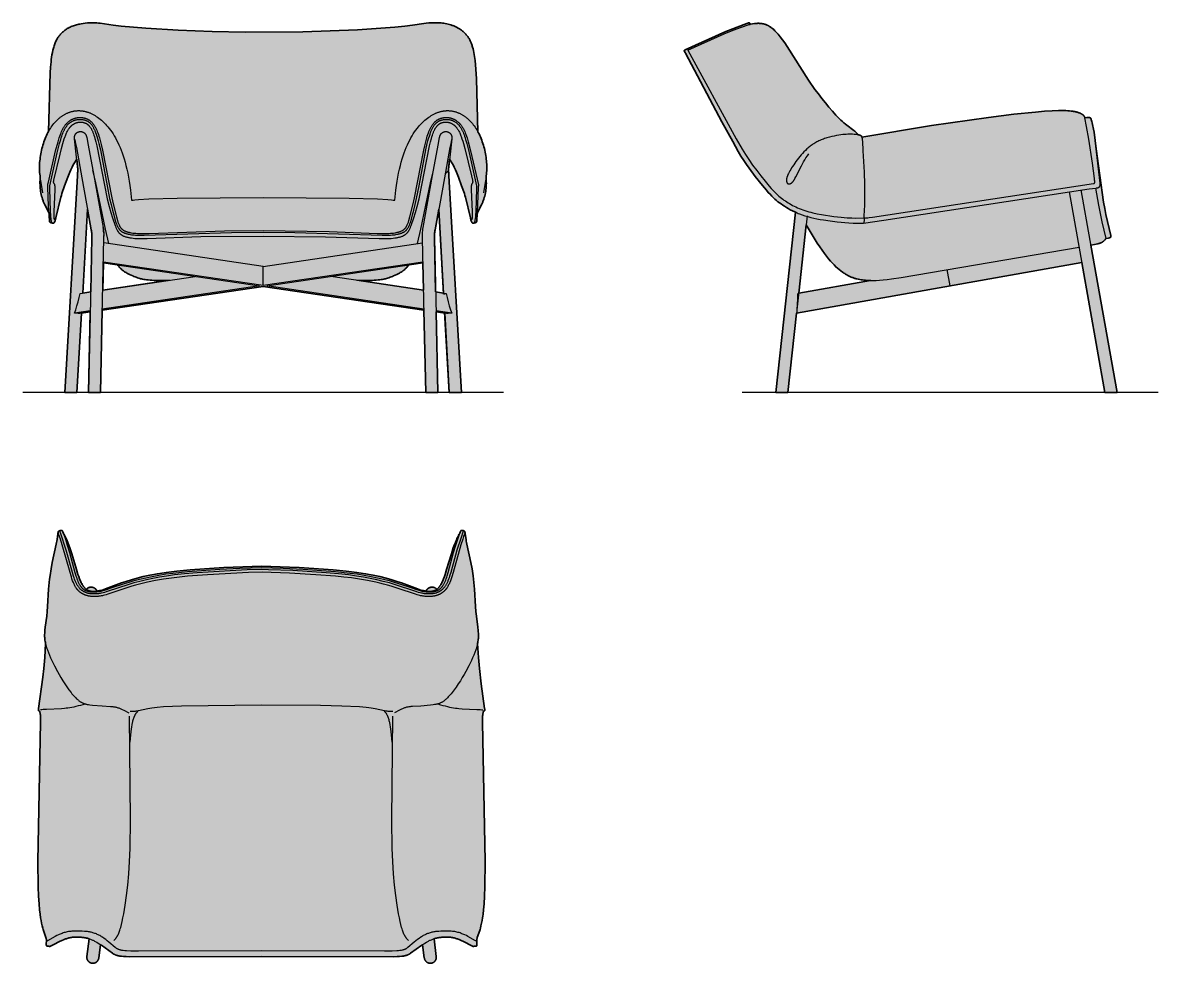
# Model space of a CAD drawing. Header units: millimetres. Extents: x 0 to 2358, y -1186 to 768.
import ezdxf

# ---------------------------------------------------------------- set-up
doc = ezdxf.new("R2010")
doc.units = ezdxf.units.MM
doc.layers.add('Blocks', color=7, linetype='Continuous')
doc.layers.add('Blocks$Fill', color=7, linetype='Continuous', true_color=0xffffff)
for name, color, linetype, lineweight, true_color in [('Blocks$Inner', 7, 'Continuous', 25, 0x007f00), ('Blocks$Outline', 7, 'Continuous', 35, 0xff3f3f), ('Groud', 7, 'Continuous', 25, 0x243775)]:
    doc.layers.add(name, color=color, linetype=linetype, lineweight=lineweight, true_color=true_color)

# ---------------------------------------------------------------- blocks, each defined once
blk = doc.blocks.new('Wrap Lounge Chair Front')
at = {"layer": 'Blocks$Fill'}
h = blk.add_hatch(color=256, dxfattribs=at)
h.paths.add_polyline_path([(114.6, 463.9), (87.6, 0), (112.6, 0), (122.2, 164.5), (140.1, 167.2), (136.3, 0), (161.3, 0), (165.2, 170.9), (499.2, 220.3), (833.1, 170.9), (837, 0), (862, 0), (858.2, 167.2), (876.2, 164.5), (885.7, 0), (910.7, 0), (885.4, 437.2), (883.8, 463.9), (886, 484.5), (887.3, 482.9), (887.9, 482.1), (888.5, 481.2), (889.1, 480.3), (889.7, 479.3), (890.9, 477.2), (892.2, 475), (893.4, 472.7), (895.8, 467.8), (898.2, 462.6), (900.5, 457.4), (904.7, 447), (911.3, 429.5), (917, 413), (918.1, 409.4), (919.2, 405.5), (929.5, 362.6), (930.7, 358.2), (931.3, 356.3), (931.5, 355.4), (931.7, 355), (931.9, 354.6), (932, 354.2), (932.1, 354), (932.2, 353.9), (932.3, 353.7), (932.4, 353.5), (932.5, 353.3), (932.6, 353.2), (932.7, 353), (932.8, 352.9), (932.8, 352.8), (932.9, 352.8), (932.9, 352.7), (933, 352.6), (933, 352.6), (933.1, 352.5), (933.1, 352.4), (933.2, 352.4), (933.2, 352.3), (933.3, 352.3), (933.4, 352.2), (933.4, 352.2), (933.5, 352.1), (933.5, 352.1), (933.6, 352.1), (933.7, 352), (933.7, 352), (933.8, 352), (933.9, 351.9), (933.9, 351.9), (934, 351.9), (934.1, 351.8), (934.1, 351.8), (934.2, 351.8), (934.3, 351.8), (934.3, 351.7), (934.4, 351.7), (934.5, 351.7), (934.5, 351.7), (934.6, 351.7), (934.7, 351.7), (934.7, 351.7), (934.8, 351.7), (934.9, 351.7), (935, 351.6), (935, 351.6), (935.1, 351.6), (935.2, 351.6), (935.3, 351.6), (935.5, 351.6), (935.6, 351.7), (935.8, 351.7), (935.9, 351.7), (936.1, 351.7), (936.3, 351.7), (936.6, 351.8), (936.9, 351.9), (938.2, 352.2), (939.4, 352.5), (939.7, 352.6), (940, 352.7), (940.3, 352.8), (940.4, 352.9), (940.5, 352.9), (940.7, 353), (940.8, 353), (940.9, 353.1), (941, 353.2), (941.2, 353.2), (941.3, 353.3), (941.3, 353.3), (941.4, 353.4), (941.4, 353.4), (941.5, 353.4), (941.5, 353.5), (941.6, 353.5), (941.6, 353.6), (941.7, 353.6), (941.7, 353.6), (941.8, 353.7), (941.8, 353.7), (941.9, 353.8), (941.9, 353.8), (941.9, 353.9), (942, 353.9), (942, 354), (942.1, 354), (942.1, 354.1), (942.1, 354.1), (942.2, 354.2), (942.2, 354.2), (942.2, 354.3), (942.3, 354.3), (942.3, 354.4), (942.3, 354.5), (942.3, 354.5), (942.4, 354.6), (942.4, 354.7), (942.4, 354.7), (942.4, 354.8), (942.4, 354.9), (942.5, 354.9), (942.5, 355.1), (942.5, 355.3), (942.6, 355.4), (942.6, 355.6), (942.6, 355.8), (942.6, 356), (942.7, 356.4), (942.7, 356.9), (943.3, 371.3), (953.7, 392.5), (955, 395.4), (955.6, 396.9), (956.2, 398.4), (957.3, 401.5), (958.3, 404.7), (959.2, 407.9), (960, 411.2), (960.7, 414.5), (961.3, 417.8), (961.7, 421.1), (962.1, 424.4), (962.3, 427.8), (962.5, 431.1), (962.6, 434.3), (962.5, 437.5), (962.4, 440.7), (962.3, 443.7), (962, 446.7), (962.8, 453.6), (963.1, 457.1), (963.3, 460.5), (963.5, 463.9), (963.5, 467.3), (963.5, 470.7), (963.4, 474.2), (963.2, 477.7), (962.9, 481.2), (962.5, 484.8), (962, 488.4), (961.4, 492.1), (960.8, 495.7), (960.1, 499.4), (959.3, 503), (958.4, 506.6), (957.5, 510.2), (956.5, 513.8), (955.4, 517.3), (954.2, 520.8), (953, 524.2), (951.7, 527.5), (950.3, 530.8), (948.9, 534), (947.4, 537.1), (945.9, 540.1), (945.2, 541.4), (940.7, 671.6), (940, 680.8), (939.1, 689.6), (938, 698.1), (937.3, 702.2), (936.6, 706.1), (935.8, 710), (934.9, 713.8), (933.9, 717.4), (933.4, 719.2), (932.9, 720.9), (932.3, 722.7), (931.7, 724.3), (931, 726), (930.4, 727.6), (929.7, 729.2), (928.9, 730.7), (928.2, 732.2), (927.4, 733.7), (926.6, 735.1), (925.7, 736.5), (924.8, 737.9), (923.9, 739.2), (922.9, 740.5), (922, 741.8), (921, 743), (919.9, 744.2), (918.9, 745.4), (917.8, 746.5), (916.7, 747.6), (915.5, 748.7), (914.4, 749.7), (913.2, 750.7), (912, 751.6), (910.8, 752.6), (909.5, 753.5), (908.3, 754.4), (907, 755.2), (905.7, 756), (904.4, 756.8), (903, 757.5), (901.7, 758.2), (900.3, 758.9), (898.9, 759.6), (897.6, 760.2), (896.2, 760.8), (894.8, 761.4), (893.3, 762), (891.9, 762.5), (890.5, 763), (889, 763.5), (886.1, 764.3), (883.2, 765.1), (880.3, 765.7), (877.3, 766.3), (874.4, 766.8), (871.4, 767.2), (868.5, 767.5), (865.5, 767.8), (862.6, 767.9), (859.7, 768), (856.8, 768.1), (854, 768.1), (851.1, 768), (848.4, 767.9), (843, 767.5), (837.8, 766.9), (832.6, 766.3), (793, 760.7), (772.7, 758.7), (695, 753.6), (581.9, 749.2), (462.1, 748.5), (393.5, 749.9), (322.4, 752.6), (255.9, 756.7), (204.7, 761.1), (187.9, 763), (157.2, 767.4), (153.6, 767.7), (150, 767.9), (146.2, 768), (142.4, 767.9), (138.4, 767.8), (134.3, 767.5), (130, 767.1), (125.6, 766.5), (121.1, 765.7), (118.8, 765.3), (116.5, 764.8), (114.2, 764.3), (112, 763.7), (109.7, 763), (107.4, 762.3), (105.2, 761.6), (103, 760.8), (100.8, 759.9), (98.7, 759), (96.6, 758), (95.6, 757.5), (94.6, 757), (93.6, 756.4), (92.6, 755.9), (91.6, 755.3), (90.7, 754.7), (89.8, 754.1), (88.8, 753.5), (87.9, 752.8), (87.1, 752.2), (86.2, 751.5), (85.3, 750.8), (84.5, 750.1), (83.7, 749.4), (82.8, 748.7), (82.1, 748), (81.3, 747.2), (80.5, 746.4), (79.8, 745.7), (79, 744.9), (78.3, 744.1), (77.6, 743.2), (76.9, 742.4), (76.2, 741.6), (75.6, 740.7), (74.9, 739.8), (74.3, 738.9), (73.7, 738), (73.1, 737.1), (72.5, 736.2), (71.9, 735.3), (71.4, 734.3), (70.3, 732.4), (69.3, 730.4), (68.4, 728.4), (67.5, 726.3), (66.7, 724.2), (65.9, 722), (65.2, 719.9), (64.5, 717.6), (63.8, 715.4), (63.2, 713.1), (62.7, 710.8), (61.7, 706.1), (60.8, 701.4), (60, 696.5), (59.4, 691.6), (58.8, 686.6), (57.8, 675.9), (57, 664), (53.6, 542.2), (50.9, 537.1), (49.4, 534), (48, 530.8), (46.6, 527.5), (45.4, 524.2), (44.1, 520.8), (43, 517.3), (41.9, 513.8), (40.9, 510.2), (39.9, 506.6), (39, 503), (38.2, 499.4), (37.5, 495.7), (36.9, 492.1), (36.3, 488.4), (35.9, 484.8), (35.5, 481.2), (35.2, 477.7), (35, 474.2), (34.9, 470.7), (34.8, 467.3), (34.9, 463.9), (35, 460.5), (35.2, 457.1), (35.5, 453.6), (35.9, 450.2), (36.3, 446.7), (35.9, 440.7), (35.8, 437.5), (35.8, 434.3), (35.9, 431.1), (36, 427.8), (36.3, 424.4), (36.6, 421.1), (37.1, 417.8), (37.7, 414.5), (38.4, 411.2), (39.2, 407.9), (40.1, 404.7), (41.1, 401.5), (42.2, 398.4), (42.8, 396.9), (43.4, 395.4), (44.6, 392.5), (46, 389.7), (54.7, 372), (55.7, 356), (55.7, 355.8), (55.8, 355.6), (55.8, 355.4), (55.8, 355.3), (55.8, 355.1), (55.9, 354.9), (55.9, 354.9), (55.9, 354.8), (55.9, 354.7), (56, 354.7), (56, 354.6), (56, 354.5), (56, 354.5), (56.1, 354.4), (56.1, 354.3), (56.1, 354.3), (56.2, 354.2), (56.2, 354.2), (56.2, 354.1), (56.3, 354.1), (56.3, 354), (56.3, 354), (56.4, 353.9), (56.4, 353.9), (56.4, 353.8), (56.5, 353.8), (56.5, 353.7), (56.6, 353.7), (56.6, 353.6), (56.7, 353.6), (56.7, 353.6), (56.8, 353.5), (56.8, 353.5), (56.9, 353.4), (56.9, 353.4), (57, 353.4), (57, 353.3), (57.1, 353.3), (57.2, 353.2), (57.3, 353.2), (57.4, 353.1), (57.5, 353), (57.7, 353), (57.8, 352.9), (57.9, 352.9), (58.1, 352.8), (58.4, 352.7), (58.6, 352.6), (58.9, 352.5), (60.2, 352.2), (61.5, 351.9), (61.8, 351.8), (62.1, 351.7), (62.2, 351.7), (62.4, 351.7), (62.6, 351.7), (62.7, 351.7), (62.9, 351.6), (63, 351.6), (63.2, 351.6), (63.2, 351.6), (63.3, 351.6), (63.4, 351.6), (63.5, 351.7), (63.5, 351.7), (63.6, 351.7), (63.7, 351.7), (63.7, 351.7), (63.8, 351.7), (63.9, 351.7), (64, 351.7), (64, 351.7), (64.1, 351.8), (64.2, 351.8), (64.2, 351.8), (64.3, 351.8), (64.4, 351.9), (64.4, 351.9), (64.5, 351.9), (64.6, 352), (64.6, 352), (64.7, 352), (64.7, 352.1), (64.8, 352.1), (64.9, 352.1), (64.9, 352.2), (65, 352.2), (65, 352.3), (65.1, 352.3), (65.2, 352.4), (65.2, 352.4), (65.3, 352.5), (65.3, 352.6), (65.4, 352.6), (65.4, 352.7), (65.5, 352.8), (65.5, 352.8), (65.6, 352.9), (65.7, 353), (65.8, 353.2), (65.9, 353.3), (66, 353.5), (66.1, 353.7), (66.2, 353.9), (66.2, 354), (66.3, 354.2), (66.5, 354.6), (66.7, 355), (66.8, 355.4), (67.1, 356.3), (67.6, 358.2), (68.8, 362.6), (79.1, 405.5), (80.2, 409.4), (81.4, 413), (87, 429.5), (93.6, 447), (97.9, 457.4), (100.2, 462.6), (102.5, 467.8), (105, 472.7), (106.2, 475), (107.4, 477.2), (108.7, 479.3), (109.3, 480.3), (109.9, 481.2), (110.5, 482.1), (111.1, 482.9), (111.7, 483.7), (112.3, 484.5)], flags=0)
h.paths.add_polyline_path([(196.9, 265), (198.5, 262.8), (199.3, 261.8), (200.1, 260.8), (200.9, 259.9), (201.7, 259), (202.5, 258.1), (203.3, 257.3), (204.1, 256.5), (204.9, 255.8), (205.7, 255), (206.5, 254.3), (207.4, 253.7), (208.2, 253.1), (209, 252.5), (209.8, 251.9), (210.6, 251.3), (211.4, 250.8), (212.9, 249.8), (214.5, 248.9), (216, 248.1), (217.5, 247.3), (221.6, 245.3), (228.7, 242.1), (230.9, 241.1), (233.2, 240.2), (235.7, 239.3), (238.4, 238.3), (241.4, 237.4), (243, 236.9), (244.8, 236.4), (246.8, 235.9), (249, 235.4), (251.4, 234.9), (254.1, 234.5), (257.1, 234), (260.5, 233.7), (264.3, 233.3), (268.4, 233.1), (273.1, 232.9), (278.2, 232.8), (290.2, 232.8), (304.5, 233.2), (166.2, 212.7), (167.4, 269.3)], flags=0)
h.paths.add_polyline_path([(141.1, 209), (124.6, 206.5), (134.7, 380.5), (142.7, 336), (142.9, 334), (143.1, 333.1), (143.4, 329.8), (143.6, 327), (143.6, 324.1), (143.6, 321.2)], flags=0)
h.paths.add_polyline_path([(693.8, 233.2), (720.1, 232.8), (725.3, 232.9), (729.9, 233.1), (734.1, 233.3), (737.9, 233.7), (741.2, 234), (744.2, 234.5), (746.9, 234.9), (749.4, 235.4), (751.5, 235.9), (753.5, 236.4), (755.3, 236.9), (757, 237.4), (760, 238.3), (762.7, 239.3), (765.2, 240.2), (767.5, 241.1), (769.7, 242.1), (776.7, 245.3), (780.9, 247.3), (782.3, 248.1), (783.9, 248.9), (785.4, 249.8), (787, 250.8), (787.8, 251.3), (788.6, 251.9), (789.4, 252.5), (790.2, 253.1), (791, 253.7), (791.8, 254.3), (792.6, 255), (793.4, 255.8), (794.2, 256.5), (795, 257.3), (795.9, 258.1), (796.7, 259), (797.5, 259.9), (798.3, 260.8), (799.1, 261.8), (799.8, 262.8), (800.6, 263.9), (801.4, 265), (830.9, 269.3), (832.2, 212.7)], flags=0)
h.paths.add_polyline_path([(857.3, 209), (854.7, 323.2), (854.7, 325.6), (854.9, 328.1), (855, 330.6), (855.3, 333.1), (855.6, 335.6), (856, 338), (863.6, 380.5), (873.7, 206.5)], flags=0)
at = {"layer": 'Blocks$Inner'}
for p, q in [((134.7, 380.5), (124.6, 206.5)), ((873.9, 204.2), (863.6, 380.5)), ((168.6, 326.7), (168.5, 327.8)), ((168.6, 323.2), (168.6, 324.3)), ((499.2, 261.9), (830, 310.9)), ((499.2, 222.6), (830.8, 271.6)), ((166.2, 212.7), (358.3, 241.1)), ((832.2, 212.7), (640, 241.1)), ((857.3, 209), (879.3, 205.7)), ((140.2, 169.5), (107.6, 164.6)), ((879.7, 164), (858.2, 167.2))]:
    blk.add_line(p, q, dxfattribs=at)
for points in [[(53.6, 542.2), (57, 664), (57.8, 675.9), (58.8, 686.6), (59.4, 691.6), (60, 696.5), (60.8, 701.4), (61.7, 706.1), (62.7, 710.8), (63.2, 713.1), (63.8, 715.4), (64.5, 717.6), (65.2, 719.9), (65.9, 722), (66.7, 724.2), (67.5, 726.3), (68.4, 728.4), (69.3, 730.4), (70.3, 732.4), (71.4, 734.3), (71.9, 735.3), (72.5, 736.2), (73.1, 737.1), (73.7, 738), (74.3, 738.9), (74.9, 739.8), (75.6, 740.7), (76.2, 741.6), (76.9, 742.4), (77.6, 743.2), (78.3, 744.1), (79, 744.9), (79.8, 745.7), (80.5, 746.4), (81.3, 747.2), (82.1, 748), (82.8, 748.7), (83.7, 749.4), (84.5, 750.1), (85.3, 750.8), (86.2, 751.5), (87.1, 752.2), (87.9, 752.8), (88.8, 753.5), (89.8, 754.1), (90.7, 754.7), (91.6, 755.3), (92.6, 755.9), (93.6, 756.4), (94.6, 757), (95.6, 757.5), (96.6, 758), (98.7, 759), (100.8, 759.9), (103, 760.8), (105.2, 761.6), (107.4, 762.3), (109.7, 763), (112, 763.7), (114.2, 764.3), (116.5, 764.8), (118.8, 765.3), (121.1, 765.7), (125.6, 766.5), (130, 767.1), (134.3, 767.5), (138.4, 767.8), (142.4, 767.9), (146.2, 768), (150, 767.9), (153.6, 767.7), (157.2, 767.4), (160.7, 767), (187.9, 763), (204.7, 761.1), (255.9, 756.7), (322.4, 752.6), (393.5, 749.9), (462.1, 748.5), (581.9, 749.2), (695, 753.6), (772.7, 758.7), (793, 760.7), (809, 762.7), (832.6, 766.3), (837.8, 766.9), (843, 767.5), (848.4, 767.9), (851.1, 768), (854, 768.1), (856.8, 768.1), (859.7, 768), (862.6, 767.9), (865.5, 767.8), (868.5, 767.5), (871.4, 767.2), (874.4, 766.8), (877.3, 766.3), (880.3, 765.7), (883.2, 765.1), (886.1, 764.3), (889, 763.5), (890.5, 763), (891.9, 762.5), (893.3, 762), (894.8, 761.4), (896.2, 760.8), (897.6, 760.2), (898.9, 759.6), (900.3, 758.9), (901.7, 758.2), (903, 757.5), (904.4, 756.8), (905.7, 756), (907, 755.2), (908.3, 754.4), (909.5, 753.5), (910.8, 752.6), (912, 751.6), (913.2, 750.7), (914.4, 749.7), (915.5, 748.7), (916.7, 747.6), (917.8, 746.5), (918.9, 745.4), (919.9, 744.2), (921, 743), (922, 741.8), (922.9, 740.5), (923.9, 739.2), (924.8, 737.9), (925.7, 736.5), (926.6, 735.1), (927.4, 733.7), (928.2, 732.2), (928.9, 730.7), (929.7, 729.2), (930.4, 727.6), (931, 726), (931.7, 724.3), (932.3, 722.7), (932.9, 720.9), (933.4, 719.2), (933.9, 717.4), (934.9, 713.8), (935.8, 710), (936.6, 706.1), (937.3, 702.2), (938, 698.1), (939.1, 689.6), (940, 680.8), (940.7, 671.6), (941.8, 651.7), (945.2, 541.4)], [(41.9, 414.9), (38.7, 431.8), (37.4, 439.4), (36.3, 446.7), (35.9, 450.2), (35.5, 453.6), (35.2, 457.1), (35, 460.5), (34.9, 463.9), (34.8, 467.3), (34.9, 470.7), (35, 474.2), (35.2, 477.7), (35.5, 481.2), (35.9, 484.8), (36.3, 488.4), (36.9, 492.1), (37.5, 495.7), (38.2, 499.4), (39, 503), (39.9, 506.6), (40.9, 510.2), (41.9, 513.8), (43, 517.3), (44.1, 520.8), (45.4, 524.2), (46.6, 527.5), (48, 530.8), (49.4, 534), (50.9, 537.1), (52.4, 540.1), (54, 543), (55.7, 545.8), (57.4, 548.6), (59.2, 551.2), (61, 553.8), (62.8, 556.2), (64.7, 558.6), (66.7, 560.9), (68.6, 563.1), (70.7, 565.2), (72.7, 567.1), (74.8, 569), (75.9, 569.9), (77, 570.8), (78, 571.7), (79.1, 572.5), (80.2, 573.3), (81.3, 574.1), (82.4, 574.8), (83.6, 575.5), (84.7, 576.2), (85.8, 576.9), (87, 577.6), (88.1, 578.2), (89.3, 578.8), (90.4, 579.4), (91.6, 579.9), (92.7, 580.4), (93.9, 580.9), (95.1, 581.4), (96.3, 581.8), (97.5, 582.3), (98.7, 582.6), (99.9, 583), (101.1, 583.3), (102.3, 583.7), (103.5, 583.9), (104.7, 584.2), (105.9, 584.4), (107.1, 584.7), (108.4, 584.8), (109.6, 585), (110.8, 585.1), (112, 585.2), (113.3, 585.3), (114.5, 585.4), (115.7, 585.4), (117, 585.4), (118.2, 585.4), (119.5, 585.3), (120.7, 585.2), (122, 585.1), (123.2, 585), (124.5, 584.8), (125.7, 584.6), (127, 584.4), (128.2, 584.2), (129.5, 583.9), (130.8, 583.6), (132, 583.2), (133.3, 582.9), (134.6, 582.5), (135.9, 582), (137.1, 581.6), (138.4, 581.1), (139.7, 580.6), (141, 580), (142.3, 579.4), (143.6, 578.8), (144.9, 578.1), (146.2, 577.5), (147.5, 576.7), (148.8, 576), (150.1, 575.2), (152.8, 573.5), (155.4, 571.7), (158.1, 569.7), (160.8, 567.6), (163.5, 565.4), (166.2, 562.9), (168.9, 560.4), (171.6, 557.6), (174.3, 554.7), (177, 551.6), (179.7, 548.2), (182.3, 544.8), (184.9, 541.1), (187.5, 537.2), (190, 533), (192.5, 528.7), (195, 524.2), (197.4, 519.4), (199.7, 514.4), (202, 509.1), (204.3, 503.6), (206.4, 497.8), (208.5, 491.6), (210.6, 485.2), (212.5, 478.4), (214.4, 471.3), (216.2, 463.7), (217.9, 455.8), (219.5, 447.5), (221, 438.8), (222.4, 429.6), (223.7, 419.9), (226, 399.2), (229, 399.5), (232.5, 399.9), (240.6, 400.6), (261.5, 401.9), (320.4, 403.7), (499.2, 405.3), (677.9, 403.7), (736.9, 401.9), (757.7, 400.6), (765.8, 399.9), (769.3, 399.5), (772.4, 399.2), (774.7, 419.9), (776, 429.6), (777.4, 438.8), (778.9, 447.5), (780.5, 455.8), (782.2, 463.7), (784, 471.3), (785.8, 478.4), (787.8, 485.2), (789.8, 491.6), (791.9, 497.8), (794.1, 503.6), (796.3, 509.1), (798.6, 514.4), (801, 519.4), (803.4, 524.2), (805.8, 528.7), (808.3, 533), (810.9, 537.2), (813.4, 541.1), (816.1, 544.8), (818.7, 548.2), (821.4, 551.6), (824, 554.7), (826.7, 557.6), (829.4, 560.4), (832.1, 562.9), (834.8, 565.4), (837.5, 567.6), (840.2, 569.7), (842.9, 571.7), (845.6, 573.5), (848.2, 575.2), (849.5, 576), (850.8, 576.7), (852.2, 577.5), (853.5, 578.1), (854.8, 578.8), (856.1, 579.4), (857.4, 580), (858.6, 580.6), (859.9, 581.1), (861.2, 581.6), (862.5, 582), (863.8, 582.5), (865, 582.9), (866.3, 583.2), (867.6, 583.6), (868.9, 583.9), (870.1, 584.2), (871.4, 584.4), (872.6, 584.6), (873.9, 584.8), (875.1, 585), (876.4, 585.1), (877.6, 585.2), (878.9, 585.3), (880.1, 585.4), (881.4, 585.4), (882.6, 585.4), (883.8, 585.4), (885.1, 585.3), (886.3, 585.2), (887.5, 585.1), (888.8, 585), (890, 584.8), (891.2, 584.7), (892.4, 584.4), (893.7, 584.2), (894.9, 583.9), (896.1, 583.7), (897.3, 583.3), (898.5, 583), (899.7, 582.6), (900.9, 582.3), (902.1, 581.8), (903.3, 581.4), (904.4, 580.9), (905.6, 580.4), (906.8, 579.9), (907.9, 579.4), (909.1, 578.8), (910.2, 578.2), (911.4, 577.6), (912.5, 576.9), (913.7, 576.2), (914.8, 575.5), (915.9, 574.8), (917, 574.1), (918.1, 573.3), (919.2, 572.5), (920.3, 571.7), (921.4, 570.8), (922.4, 569.9), (923.5, 569), (925.6, 567.1), (927.7, 565.2), (929.7, 563.1), (931.7, 560.9), (933.6, 558.6), (935.5, 556.2), (937.4, 553.8), (939.2, 551.2), (940.9, 548.6), (942.7, 545.8), (944.3, 543), (945.9, 540.1), (947.4, 537.1), (948.9, 534), (950.3, 530.8), (951.7, 527.5), (953, 524.2), (954.2, 520.8), (955.4, 517.3), (956.5, 513.8), (957.5, 510.2), (958.4, 506.6), (959.3, 503), (960.1, 499.4), (960.8, 495.7), (961.4, 492.1), (962, 488.4), (962.5, 484.8), (962.9, 481.2), (963.2, 477.7), (963.4, 474.2), (963.5, 470.7), (963.5, 467.3), (963.5, 463.9), (963.3, 460.5), (963.1, 457.1), (962.8, 453.6), (962.5, 450.2), (962, 446.7), (961, 439.4), (959.7, 431.8), (956.4, 414.9)], [(112.3, 484.5), (111.7, 483.7), (111.1, 482.9), (110.5, 482.1), (109.9, 481.2), (109.3, 480.3), (108.7, 479.3), (107.4, 477.2), (106.2, 475), (105, 472.7), (102.5, 467.8), (100.2, 462.6), (97.9, 457.4), (93.6, 447), (87, 429.5), (81.4, 413), (80.2, 409.4), (79.1, 405.5), (68.8, 362.6), (67.6, 358.2), (67.1, 356.3), (66.8, 355.4), (66.7, 355), (66.5, 354.6), (66.3, 354.2), (66.2, 354), (66.2, 353.9), (66.1, 353.7), (66, 353.5), (65.9, 353.3), (65.8, 353.2), (65.7, 353), (65.6, 352.9), (65.5, 352.8), (65.5, 352.8), (65.4, 352.7), (65.4, 352.6), (65.3, 352.6), (65.3, 352.5), (65.2, 352.4), (65.2, 352.4), (65.1, 352.3), (65, 352.3), (65, 352.2), (64.9, 352.2), (64.9, 352.1), (64.8, 352.1), (64.7, 352.1), (64.7, 352), (64.6, 352), (64.6, 352), (64.5, 351.9), (64.4, 351.9), (64.4, 351.9), (64.3, 351.8), (64.2, 351.8), (64.2, 351.8), (64.1, 351.8), (64, 351.7), (64, 351.7), (63.9, 351.7), (63.8, 351.7), (63.7, 351.7), (63.7, 351.7), (63.6, 351.7), (63.5, 351.7), (63.5, 351.7), (63.4, 351.6), (63.3, 351.6), (63.2, 351.6), (63.2, 351.6), (63, 351.6), (62.9, 351.6), (62.7, 351.7), (62.6, 351.7), (62.4, 351.7), (62.2, 351.7), (62.1, 351.7), (61.8, 351.8), (61.5, 351.9), (60.2, 352.2), (58.9, 352.5), (58.6, 352.6), (58.4, 352.7), (58.1, 352.8), (57.9, 352.9), (57.8, 352.9), (57.7, 353), (57.5, 353), (57.4, 353.1), (57.3, 353.2), (57.2, 353.2), (57.1, 353.3), (57, 353.3), (57, 353.4), (56.9, 353.4), (56.9, 353.4), (56.8, 353.5), (56.8, 353.5), (56.7, 353.6), (56.7, 353.6), (56.6, 353.6), (56.6, 353.7), (56.5, 353.7), (56.5, 353.8), (56.4, 353.8), (56.4, 353.9), (56.4, 353.9), (56.3, 354), (56.3, 354), (56.3, 354.1), (56.2, 354.1), (56.2, 354.2), (56.2, 354.2), (56.1, 354.3), (56.1, 354.3), (56.1, 354.4), (56, 354.5), (56, 354.5), (56, 354.6), (56, 354.7), (55.9, 354.7), (55.9, 354.8), (55.9, 354.9), (55.9, 354.9), (55.8, 355.1), (55.8, 355.3), (55.8, 355.4), (55.8, 355.6), (55.7, 355.8), (55.7, 356), (55.7, 356.4), (53.7, 388), (52.5, 426.1), (52.4, 427.5), (52.3, 429.2), (52.3, 429.6), (52.2, 430.1), (52.2, 430.5), (52.2, 431), (52.3, 431.2), (52.3, 431.5), (52.3, 431.8), (52.3, 432), (52.3, 432.3), (52.4, 432.6), (52.5, 433.3), (52.6, 434.1), (54.7, 443.4), (68.4, 502), (73.4, 520.8), (75.8, 528.8), (77, 532.5), (78.2, 535.9), (79.5, 539.1), (80.8, 542.2), (81.4, 543.6), (82.1, 545.1), (82.8, 546.5), (83.5, 547.8), (84.2, 549.1), (85, 550.4), (85.8, 551.7), (86.6, 552.9), (87.4, 554.1), (88.3, 555.2), (89.1, 556.4), (90.1, 557.4), (91, 558.5), (92, 559.5), (92.9, 560.5), (94, 561.4), (95, 562.4), (96.1, 563.2), (97.2, 564.1), (97.8, 564.5), (98.4, 564.9), (99, 565.3), (99.5, 565.6), (100.2, 566), (100.8, 566.4), (101.4, 566.7), (102, 567), (102.6, 567.4), (103.3, 567.7), (103.9, 568), (104.6, 568.3), (105.3, 568.6), (105.9, 568.8), (106.6, 569.1), (107.3, 569.3), (108, 569.6), (108.7, 569.8), (109.4, 570), (110.1, 570.2), (110.9, 570.4), (111.6, 570.5), (112.3, 570.7), (113.1, 570.8), (113.8, 570.9), (114.6, 571), (115.4, 571.1), (116.1, 571.2), (116.9, 571.2), (117.7, 571.3), (118.5, 571.3), (119.3, 571.3), (120.1, 571.3), (120.9, 571.3), (121.7, 571.2), (122.6, 571.1), (123.4, 571.1), (124.2, 571), (125.1, 570.8), (125.9, 570.7), (126.7, 570.5), (127.6, 570.3), (128.4, 570.1), (129.3, 569.9), (130.1, 569.6), (131, 569.3), (131.8, 569), (132.7, 568.7), (133.5, 568.3), (134.3, 567.9), (135.2, 567.5), (136, 567), (136.8, 566.5), (137.7, 566), (138.5, 565.4), (139.3, 564.8), (140.1, 564.2), (140.9, 563.6), (141.7, 562.9), (142.5, 562.1), (143.3, 561.4), (144, 560.6), (144.8, 559.7), (145.5, 558.8), (146.3, 557.9), (147, 556.9), (147.7, 555.9), (148.4, 554.9), (149.1, 553.8), (149.8, 552.7), (150.4, 551.5), (151.1, 550.3), (151.8, 549), (152.4, 547.7), (153.6, 545), (154.9, 542.1), (156, 539), (157.2, 535.7), (158.3, 532.3), (159.5, 528.7), (161.6, 520.9), (163.7, 512.4), (165.8, 503.1), (184.7, 404.5), (187.5, 391.9), (194.6, 364.6), (196.7, 357.2), (197.7, 353.9), (198.3, 352.4), (198.8, 350.9), (199.4, 349.4), (200, 348.1), (200.3, 347.4), (200.6, 346.8), (200.9, 346.2), (201.2, 345.6), (201.5, 345), (201.8, 344.5), (202.2, 343.9), (202.5, 343.4), (202.8, 342.9), (203.2, 342.5), (203.5, 342), (203.9, 341.6), (204.3, 341.1), (204.6, 340.7), (205, 340.3), (205.4, 340), (205.8, 339.6), (206.2, 339.2), (206.6, 338.9), (207, 338.6), (207.4, 338.3), (207.8, 338), (208.2, 337.7), (208.6, 337.4), (209, 337.1), (209.5, 336.9), (209.9, 336.6), (210.4, 336.4), (210.8, 336.1), (211.3, 335.9), (212.2, 335.5), (213.2, 335.1), (214.2, 334.7), (215.2, 334.3), (216.2, 333.9), (217.3, 333.6), (218.4, 333.3), (219.5, 333), (220.7, 332.7), (221.9, 332.4), (223.1, 332.1), (224.4, 331.9), (225.7, 331.7), (228.6, 331.2), (231.6, 330.9), (234.8, 330.6), (238.3, 330.4), (242.1, 330.2), (251.1, 330.1), (262.3, 330.3), (418.6, 336.1), (499.2, 336.6), (636.4, 334.4), (736.1, 330.3), (747.3, 330.1), (756.2, 330.2), (760, 330.4), (763.5, 330.6), (766.8, 330.9), (769.8, 331.2), (772.6, 331.7), (773.9, 331.9), (775.2, 332.1), (776.5, 332.4), (777.7, 332.7), (778.8, 333), (780, 333.3), (781.1, 333.6), (782.1, 333.9), (783.2, 334.3), (784.2, 334.7), (785.2, 335.1), (786.1, 335.5), (787.1, 335.9), (787.5, 336.1), (788, 336.4), (788.4, 336.6), (788.9, 336.9), (789.3, 337.1), (789.7, 337.4), (790.2, 337.7), (790.6, 338), (791, 338.3), (791.4, 338.6), (791.8, 338.9), (792.2, 339.2), (792.6, 339.6), (793, 340), (793.3, 340.3), (793.7, 340.7), (794.1, 341.1), (794.4, 341.6), (794.8, 342), (795.2, 342.5), (795.5, 342.9), (795.8, 343.4), (796.2, 343.9), (796.5, 344.5), (796.8, 345), (797.1, 345.6), (797.5, 346.2), (797.8, 346.8), (798.1, 347.4), (798.4, 348.1), (798.9, 349.4), (799.5, 350.9), (800.1, 352.4), (800.6, 353.9), (801.7, 357.2), (803.8, 364.6), (810.8, 391.9), (813.7, 404.5), (832.5, 503.1), (834.6, 512.4), (836.7, 520.9), (838.9, 528.7), (840, 532.3), (841.1, 535.7), (842.3, 539), (843.5, 542.1), (844.7, 545), (846, 547.7), (846.6, 549), (847.2, 550.3), (847.9, 551.5), (848.6, 552.7), (849.2, 553.8), (849.9, 554.9), (850.6, 555.9), (851.3, 556.9), (852.1, 557.9), (852.8, 558.8), (853.6, 559.7), (854.3, 560.6), (855.1, 561.4), (855.9, 562.1), (856.6, 562.9), (857.4, 563.6), (858.2, 564.2), (859, 564.8), (859.9, 565.4), (860.7, 566), (861.5, 566.5), (862.3, 567), (863.2, 567.5), (864, 567.9), (864.8, 568.3), (865.7, 568.7), (866.5, 569), (867.4, 569.3), (868.2, 569.6), (869.1, 569.9), (869.9, 570.1), (870.8, 570.3), (871.6, 570.5), (872.5, 570.7), (873.3, 570.8), (874.1, 571), (875, 571.1), (875.8, 571.1), (876.6, 571.2), (877.4, 571.3), (878.2, 571.3), (879, 571.3), (879.8, 571.3), (880.6, 571.3), (881.4, 571.2), (882.2, 571.2), (883, 571.1), (883.7, 571), (884.5, 570.9), (885.3, 570.8), (886, 570.7), (886.7, 570.5), (887.5, 570.4), (888.2, 570.2), (888.9, 570), (889.6, 569.8), (890.3, 569.6), (891, 569.3), (891.7, 569.1), (892.4, 568.8), (893.1, 568.6), (893.7, 568.3), (894.4, 568), (895.1, 567.7), (895.7, 567.4), (896.3, 567), (897, 566.7), (897.6, 566.4), (898.2, 566), (898.8, 565.6), (899.4, 565.3), (900, 564.9), (900.6, 564.5), (901.1, 564.1), (902.2, 563.2), (903.3, 562.4), (904.4, 561.4), (905.4, 560.5), (906.4, 559.5), (907.4, 558.5), (908.3, 557.4), (909.2, 556.4), (910.1, 555.2), (910.9, 554.1), (911.8, 552.9), (912.6, 551.7), (913.3, 550.4), (914.1, 549.1), (914.8, 547.8), (915.6, 546.5), (916.2, 545.1), (916.9, 543.6), (917.6, 542.2), (918.9, 539.1), (920.1, 535.9), (921.3, 532.5), (922.5, 528.8), (924.9, 520.8), (930, 502), (943.7, 443.4), (945.7, 434.1), (945.9, 433.3), (946, 432.6), (946, 432.3), (946, 432), (946.1, 431.8), (946.1, 431.5), (946.1, 431.2), (946.1, 431), (946.1, 430.5), (946.1, 430.1), (946.1, 429.6), (946, 429.2), (945.9, 427.5), (945.8, 426.1), (942.7, 356.9), (942.7, 356.4), (942.6, 356), (942.6, 355.8), (942.6, 355.6), (942.6, 355.4), (942.5, 355.3), (942.5, 355.1), (942.5, 354.9), (942.4, 354.9), (942.4, 354.8), (942.4, 354.7), (942.4, 354.7), (942.4, 354.6), (942.3, 354.5), (942.3, 354.5), (942.3, 354.4), (942.3, 354.3), (942.2, 354.3), (942.2, 354.2), (942.2, 354.2), (942.1, 354.1), (942.1, 354.1), (942.1, 354), (942, 354), (942, 353.9), (941.9, 353.9), (941.9, 353.8), (941.9, 353.8), (941.8, 353.7), (941.8, 353.7), (941.7, 353.6), (941.7, 353.6), (941.6, 353.6), (941.6, 353.5), (941.5, 353.5), (941.5, 353.4), (941.4, 353.4), (941.4, 353.4), (941.3, 353.3), (941.3, 353.3), (941.2, 353.2), (941, 353.2), (940.9, 353.1), (940.8, 353), (940.7, 353), (940.5, 352.9), (940.4, 352.9), (940.3, 352.8), (940, 352.7), (939.7, 352.6), (939.4, 352.5), (938.2, 352.2), (936.9, 351.9), (936.6, 351.8), (936.3, 351.7), (936.1, 351.7), (935.9, 351.7), (935.8, 351.7), (935.6, 351.7), (935.5, 351.6), (935.3, 351.6), (935.2, 351.6), (935.1, 351.6), (935, 351.6), (935, 351.6), (934.9, 351.7), (934.8, 351.7), (934.7, 351.7), (934.7, 351.7), (934.6, 351.7), (934.5, 351.7), (934.5, 351.7), (934.4, 351.7), (934.3, 351.7), (934.3, 351.8), (934.2, 351.8), (934.1, 351.8), (934.1, 351.8), (934, 351.9), (933.9, 351.9), (933.9, 351.9), (933.8, 352), (933.7, 352), (933.7, 352), (933.6, 352.1), (933.5, 352.1), (933.5, 352.1), (933.4, 352.2), (933.4, 352.2), (933.3, 352.3), (933.2, 352.3), (933.2, 352.4), (933.1, 352.4), (933.1, 352.5), (933, 352.6), (933, 352.6), (932.9, 352.7), (932.9, 352.8), (932.8, 352.8), (932.8, 352.9), (932.7, 353), (932.6, 353.2), (932.5, 353.3), (932.4, 353.5), (932.3, 353.7), (932.2, 353.9), (932.1, 354), (932, 354.2), (931.9, 354.6), (931.7, 355), (931.5, 355.4), (931.3, 356.3), (930.7, 358.2), (929.5, 362.6), (919.2, 405.5), (918.1, 409.4), (917, 413), (911.3, 429.5), (904.7, 447), (900.5, 457.4), (898.2, 462.6), (895.8, 467.8), (893.4, 472.7), (892.2, 475), (890.9, 477.2), (889.7, 479.3), (889.1, 480.3), (888.5, 481.2), (887.9, 482.1), (887.3, 482.9), (886.6, 483.7), (886, 484.5)], [(60, 352.5), (60.1, 352.6), (60.1, 352.7), (60.1, 352.7), (60.1, 352.7), (60.1, 352.7), (60.1, 352.8), (60.1, 352.8), (60.1, 352.9), (60.1, 353), (60.1, 353), (60.1, 353.1), (60.1, 353.2), (60.1, 353.4), (60.1, 353.5), (60, 353.9), (59, 361.2), (58.6, 364.8), (58.2, 369.3), (57.8, 375.8), (56.5, 423.5), (56.4, 424.7), (56.4, 425.1), (56.3, 425.5), (56.3, 425.9), (56.3, 426.2), (56, 427.4), (56, 427.6), (56, 427.8), (56, 427.9), (56, 428), (56, 428.1), (56, 428.2), (56, 428.3), (56, 428.4), (56, 428.5), (56, 428.7), (56, 428.8), (56, 428.9), (56, 429), (56.1, 429.1), (56.1, 429.4), (71.6, 497.5), (76.6, 517.3), (78.8, 525.3), (79.9, 528.9), (81, 532.3), (82.1, 535.3), (83.2, 538.2), (84.3, 540.8), (85.4, 543.3), (85.9, 544.4), (86.5, 545.5), (87, 546.6), (87.6, 547.7), (88.2, 548.7), (88.8, 549.6), (89.4, 550.6), (90, 551.5), (90.6, 552.4), (91.3, 553.3), (91.9, 554.1), (92.6, 554.9), (93.3, 555.7), (94, 556.5), (94.7, 557.2), (95.4, 557.9), (96.1, 558.6), (96.9, 559.3), (97.7, 559.9), (98.5, 560.6), (99.3, 561.2), (100.1, 561.7), (101, 562.3), (101.9, 562.8), (102.8, 563.3), (103.7, 563.8), (104.7, 564.2), (105.6, 564.6), (106.6, 565), (107.6, 565.4), (108.6, 565.7), (109.7, 566), (110.7, 566.3), (111.7, 566.5), (112.8, 566.7), (113.9, 566.9), (115, 567.1), (116.1, 567.2), (117.2, 567.2), (118.3, 567.3), (119.4, 567.3), (120.5, 567.3), (121.6, 567.2), (122.7, 567.1), (123.8, 567), (124.9, 566.8), (126, 566.6), (127, 566.4), (128.1, 566.1), (129.2, 565.8), (129.7, 565.7), (130.2, 565.5), (130.7, 565.3), (131.2, 565.1), (131.7, 564.9), (132.2, 564.7), (132.7, 564.5), (133.2, 564.2), (133.7, 564), (134.2, 563.8), (134.6, 563.5), (135.1, 563.3), (135.6, 563), (136, 562.7), (136.4, 562.4), (136.9, 562.1), (137.3, 561.8), (137.7, 561.5), (138.2, 561.2), (138.6, 560.8), (139, 560.5), (139.4, 560.1), (139.8, 559.8), (140.2, 559.4), (140.6, 559), (140.9, 558.6), (141.3, 558.2), (141.7, 557.7), (142.1, 557.3), (142.4, 556.8), (143.2, 555.9), (143.9, 554.9), (144.6, 553.9), (145.3, 552.8), (146, 551.6), (146.7, 550.4), (147.3, 549.2), (148, 547.8), (148.7, 546.4), (149.4, 545), (150, 543.4), (150.7, 541.8), (151.4, 540.1), (152.8, 536.3), (154.1, 532.2), (155.5, 527.6), (156.9, 522.5), (158.3, 516.9), (161.2, 504), (175.2, 429.3), (180.5, 402.6), (183.3, 390.3), (186.2, 379), (188.9, 368.9), (191.4, 360.3), (193.6, 353.4), (194.6, 350.4), (195.6, 347.8), (196.1, 346.6), (196.6, 345.5), (197.1, 344.5), (197.6, 343.5), (198.1, 342.5), (198.6, 341.6), (198.9, 341.2), (199.1, 340.8), (199.4, 340.4), (199.7, 340), (200, 339.6), (200.3, 339.2), (200.6, 338.8), (200.9, 338.5), (201.2, 338.1), (201.5, 337.8), (201.8, 337.4), (202.1, 337.1), (202.5, 336.8), (202.8, 336.5), (203.1, 336.2), (203.5, 335.9), (203.8, 335.6), (204.2, 335.3), (204.5, 335), (204.9, 334.7), (205.3, 334.5), (205.6, 334.2), (206, 334), (206.4, 333.7), (207.2, 333.2), (207.9, 332.8), (208.8, 332.4), (209.6, 332), (210.4, 331.6), (211.3, 331.2), (212.2, 330.9), (213.1, 330.6), (214, 330.3), (214.9, 330), (215.9, 329.7), (216.9, 329.4), (217.9, 329.2), (218.9, 328.9), (221.1, 328.5), (223.4, 328.1), (225.9, 327.7), (228.5, 327.4), (231.3, 327.2), (234.4, 326.9), (237.9, 326.7), (241.9, 326.6), (252.1, 326.5), (433.4, 332.5), (499.2, 333), (565, 332.5), (746.3, 326.5), (756.4, 326.6), (760.4, 326.7), (763.9, 326.9), (767, 327.2), (769.8, 327.4), (772.5, 327.7), (774.9, 328.1), (777.2, 328.5), (779.4, 328.9), (780.5, 329.2), (781.5, 329.4), (782.5, 329.7), (783.4, 330), (784.4, 330.3), (785.3, 330.6), (786.2, 330.9), (787.1, 331.2), (787.9, 331.6), (788.8, 332), (789.6, 332.4), (790.4, 332.8), (791.2, 333.2), (792, 333.7), (792.3, 334), (792.7, 334.2), (793.1, 334.5), (793.5, 334.7), (793.8, 335), (794.2, 335.3), (794.5, 335.6), (794.9, 335.9), (795.2, 336.2), (795.5, 336.5), (795.9, 336.8), (796.2, 337.1), (796.5, 337.4), (796.8, 337.8), (797.2, 338.1), (797.5, 338.5), (797.8, 338.8), (798.1, 339.2), (798.4, 339.6), (798.6, 340), (798.9, 340.4), (799.2, 340.8), (799.5, 341.2), (799.7, 341.6), (800.3, 342.5), (800.8, 343.5), (801.3, 344.5), (801.8, 345.5), (802.3, 346.6), (802.8, 347.8), (803.8, 350.4), (804.8, 353.4), (807, 360.3), (809.5, 368.9), (812.2, 379), (815, 390.3), (817.8, 402.6), (823.1, 429.3), (837.1, 504), (840, 516.9), (841.4, 522.5), (842.8, 527.6), (844.2, 532.2), (845.6, 536.3), (846.9, 540.1), (847.6, 541.8), (848.3, 543.4), (849, 545), (849.6, 546.4), (850.3, 547.8), (851, 549.2), (851.7, 550.4), (852.4, 551.6), (853.1, 552.8), (853.8, 553.9), (854.5, 554.9), (855.2, 555.9), (855.9, 556.8), (856.3, 557.3), (856.7, 557.7), (857, 558.2), (857.4, 558.6), (857.8, 559), (858.2, 559.4), (858.6, 559.8), (859, 560.1), (859.4, 560.5), (859.8, 560.8), (860.2, 561.2), (860.6, 561.5), (861, 561.8), (861.5, 562.1), (861.9, 562.4), (862.3, 562.7), (862.8, 563), (863.3, 563.3), (863.7, 563.5), (864.2, 563.8), (864.7, 564), (865.1, 564.2), (865.6, 564.5), (866.1, 564.7), (866.6, 564.9), (867.1, 565.1), (867.6, 565.3), (868.1, 565.5), (868.7, 565.7), (869.2, 565.8), (870.2, 566.1), (871.3, 566.4), (872.4, 566.6), (873.5, 566.8), (874.6, 567), (875.7, 567.1), (876.8, 567.2), (877.9, 567.3), (879, 567.3), (880.1, 567.3), (881.2, 567.2), (882.3, 567.2), (883.4, 567.1), (884.5, 566.9), (885.5, 566.7), (886.6, 566.5), (887.7, 566.3), (888.7, 566), (889.7, 565.7), (890.7, 565.4), (891.7, 565), (892.7, 564.6), (893.7, 564.2), (894.6, 563.8), (895.5, 563.3), (896.5, 562.8), (897.3, 562.3), (898.2, 561.7), (899, 561.2), (899.9, 560.6), (900.7, 559.9), (901.4, 559.3), (902.2, 558.6), (902.9, 557.9), (903.7, 557.2), (904.4, 556.5), (905.1, 555.7), (905.8, 554.9), (906.4, 554.1), (907.1, 553.3), (907.7, 552.4), (908.3, 551.5), (909, 550.6), (909.6, 549.6), (910.1, 548.7), (910.7, 547.7), (911.3, 546.6), (911.9, 545.5), (912.4, 544.4), (913, 543.3), (914.1, 540.8), (915.2, 538.2), (916.2, 535.3), (917.3, 532.3), (918.4, 528.9), (919.5, 525.3), (921.8, 517.3), (926.8, 497.5), (942.2, 429.4), (942.3, 429.1), (942.3, 429), (942.3, 428.9), (942.4, 428.8), (942.4, 428.7), (942.4, 428.5), (942.4, 428.4), (942.4, 428.3), (942.4, 428.2), (942.4, 428.1), (942.4, 428), (942.4, 427.9), (942.4, 427.8), (942.3, 427.6), (942.3, 427.4), (942.1, 426.2), (942, 425.9), (942, 425.5), (942, 425.1), (941.9, 424.7), (941.9, 423.5), (940.5, 375.8), (940.2, 369.3), (939.8, 364.8), (939.4, 361.2), (938.3, 353.9), (938.3, 353.5), (938.3, 353.4), (938.3, 353.2), (938.3, 353.1), (938.3, 353), (938.3, 353), (938.3, 352.9), (938.3, 352.8), (938.3, 352.8), (938.3, 352.7), (938.3, 352.7), (938.3, 352.7), (938.3, 352.7), (938.3, 352.6), (938.3, 352.5)], [(67.4, 358.3), (67.3, 358.4), (67.2, 358.5), (67.1, 358.5), (67, 358.6), (66.9, 358.7), (66.9, 358.7), (66.5, 359), (66.5, 359), (66.5, 359), (66.4, 359), (66.4, 359.1), (66.4, 359.1), (66.4, 359.1), (66.3, 359.1), (66.3, 359.2), (66.3, 359.2), (66.2, 359.2), (66.2, 359.2), (66.2, 359.3), (66.2, 359.3), (66.1, 359.3), (66.1, 359.4), (66.1, 359.4), (66.1, 359.5), (66, 359.5), (66, 359.6), (66, 359.6), (66, 359.7), (65.9, 359.8), (65.9, 359.8), (65.9, 359.9), (65.9, 360), (65.8, 360.1), (65.8, 360.1), (65.8, 360.3), (65.7, 360.5), (65.7, 360.8), (65.6, 361), (65.6, 361.3), (65.5, 362), (65.4, 362.8), (65.3, 363.8), (65.2, 365), (65.2, 366.5), (65.2, 370.3), (65.3, 375.7), (67.2, 420.8), (67.3, 423.2), (67.3, 425.4), (67.2, 426.4), (67.2, 427.4), (67.2, 428.2), (67.1, 429), (67, 429.3), (67, 429.7), (66.9, 430), (66.9, 430.3), (66.8, 430.6), (66.8, 430.9), (66.7, 431.2), (66.6, 431.4), (66.6, 431.7), (66.5, 431.9), (66.4, 432.1), (66.4, 432.3), (66.3, 432.5), (66.2, 432.7), (66.1, 432.9), (66, 433), (66, 433.2), (65.9, 433.3), (65.8, 433.5), (65.7, 433.6), (65.6, 433.7), (65.5, 433.9), (64.9, 434.7), (64.9, 434.8), (64.8, 434.9), (64.8, 435), (64.7, 435.1), (64.7, 435.2), (64.6, 435.3), (64.6, 435.4), (64.5, 435.5), (64.5, 435.6), (64.4, 435.7), (64.4, 435.8), (64.4, 435.9), (64.3, 436), (64.3, 436.1), (64.3, 436.2), (64.3, 436.3), (64.3, 436.4), (64.2, 436.5), (64.2, 436.6), (64.2, 436.7), (64.2, 436.8), (64.2, 436.9), (64.2, 437.1), (64.2, 437.3), (64.2, 437.5), (64.2, 437.7), (64.2, 437.9), (64.2, 438.1), (64.2, 438.3), (64.2, 438.5), (64.3, 438.8), (64.3, 439.1), (64.4, 439.8), (64.6, 440.8), (77.5, 494.8), (80.4, 506.5), (83.4, 517.3), (84.9, 522.3), (86.3, 527), (87.9, 531.4), (88.7, 533.4), (89.4, 535.4), (90.2, 537.3), (91.1, 539.1), (91.9, 540.9), (92.7, 542.5), (93.6, 544.1), (94.5, 545.6), (95.3, 547), (96.2, 548.3), (96.7, 548.9), (97.2, 549.6), (97.6, 550.2), (98.1, 550.8), (98.6, 551.3), (99.1, 551.9), (99.5, 552.4), (100, 552.9), (100.5, 553.4), (101, 553.9), (101.5, 554.4), (102, 554.9), (102.6, 555.3), (103.1, 555.7), (103.6, 556.1), (104.1, 556.5), (104.7, 556.9), (105.2, 557.3), (105.8, 557.6), (106.3, 557.9), (106.9, 558.3), (107.4, 558.6), (108, 558.9), (108.6, 559.1), (109.1, 559.4), (109.7, 559.6), (110.3, 559.9), (110.9, 560.1), (111.5, 560.3), (112.1, 560.5), (112.7, 560.7), (113.3, 560.8), (113.9, 561), (114.5, 561.1), (115.1, 561.2), (115.7, 561.3), (116.3, 561.4), (117, 561.5), (117.6, 561.5), (118.2, 561.6), (118.8, 561.6), (119.5, 561.6), (120.1, 561.6), (120.8, 561.6), (121.4, 561.6), (122.1, 561.5), (122.7, 561.5), (123.4, 561.4), (124, 561.3), (124.7, 561.2), (125.3, 561.1), (126, 561), (126.6, 560.8), (127.3, 560.6), (127.9, 560.4), (128.6, 560.2), (129.3, 560), (129.9, 559.7), (130.6, 559.4), (130.9, 559.2), (131.2, 559.1), (131.6, 558.9), (131.9, 558.7), (132.2, 558.5), (132.5, 558.4), (132.9, 558.1), (133.2, 557.9), (133.5, 557.7), (133.8, 557.5), (134.2, 557.3), (134.5, 557), (134.8, 556.8), (135.1, 556.5), (135.4, 556.2), (135.8, 556), (136.1, 555.7), (136.4, 555.4), (137, 554.8), (137.7, 554.1), (138.3, 553.4), (138.9, 552.7), (139.5, 551.9), (140.1, 551), (140.7, 550.2), (141.3, 549.2), (141.9, 548.3), (142.5, 547.3), (143, 546.2), (143.6, 545.1), (144.2, 543.9), (144.7, 542.7), (145.3, 541.4), (145.8, 540.1), (146.8, 537.3), (147.9, 534.3), (148.9, 531.1), (149.9, 527.8), (151.8, 520.5), (153.7, 512.6), (175.5, 402.3), (179.4, 386.5), (183, 373.6), (186.3, 363.1), (191.8, 347.1), (193, 343.9), (193.6, 342.4), (194.2, 341), (194.8, 339.6), (195.5, 338.3), (196.1, 337.1), (196.5, 336.5), (196.8, 335.9), (197.1, 335.3), (197.5, 334.8), (197.9, 334.2), (198.3, 333.7), (198.6, 333.2), (199, 332.7), (199.5, 332.2), (199.9, 331.7), (200.3, 331.2), (200.8, 330.8), (201.2, 330.3), (201.7, 329.9), (202.2, 329.5), (202.7, 329.1), (203.2, 328.7), (203.7, 328.3), (204.2, 327.9), (204.8, 327.6), (205.3, 327.2), (205.9, 326.9), (206.5, 326.5), (207, 326.2), (207.6, 325.9), (208.2, 325.6), (208.9, 325.3), (209.5, 325), (210.1, 324.8), (210.8, 324.5), (212.1, 324), (213.5, 323.5), (214.9, 323.1), (216.4, 322.7), (217.9, 322.3), (219.4, 322), (221, 321.7), (222.6, 321.4), (224.3, 321.1), (226, 320.9), (229.5, 320.5), (233.1, 320.1), (236.9, 319.9), (240.9, 319.7), (249.2, 319.6), (258.4, 319.6), (369.6, 324), (499.2, 325), (628.7, 323.4), (739.9, 319.6), (749.1, 319.6), (757.5, 319.7), (761.4, 319.9), (765.2, 320.1), (768.9, 320.5), (772.4, 320.9), (774.1, 321.1), (775.7, 321.4), (777.3, 321.7), (778.9, 322), (780.5, 322.3), (782, 322.7), (783.4, 323.1), (784.8, 323.5), (786.2, 324), (787.6, 324.5), (788.2, 324.8), (788.9, 325), (789.5, 325.3), (790.1, 325.6), (790.7, 325.9), (791.3, 326.2), (791.9, 326.5), (792.5, 326.9), (793, 327.2), (793.6, 327.6), (794.1, 327.9), (794.7, 328.3), (795.2, 328.7), (795.7, 329.1), (796.2, 329.5), (796.7, 329.9), (797.1, 330.3), (797.6, 330.8), (798, 331.2), (798.5, 331.7), (798.9, 332.2), (799.3, 332.7), (799.7, 333.2), (800.1, 333.7), (800.5, 334.2), (800.8, 334.8), (801.2, 335.3), (801.5, 335.9), (801.9, 336.5), (802.2, 337.1), (802.9, 338.3), (803.5, 339.6), (804.2, 341), (804.8, 342.4), (805.4, 343.9), (806.6, 347.1), (812.1, 363.1), (815.4, 373.6), (819, 386.5), (822.8, 402.3), (844.6, 512.6), (846.5, 520.5), (848.5, 527.8), (849.5, 531.1), (850.5, 534.3), (851.5, 537.3), (852.6, 540.1), (853.1, 541.4), (853.6, 542.7), (854.2, 543.9), (854.7, 545.1), (855.3, 546.2), (855.9, 547.3), (856.5, 548.3), (857, 549.2), (857.6, 550.2), (858.2, 551), (858.8, 551.9), (859.5, 552.7), (860.1, 553.4), (860.7, 554.1), (861.3, 554.8), (861.9, 555.4), (862.3, 555.7), (862.6, 556), (862.9, 556.2), (863.2, 556.5), (863.5, 556.8), (863.9, 557), (864.2, 557.3), (864.5, 557.5), (864.8, 557.7), (865.2, 557.9), (865.5, 558.1), (865.8, 558.4), (866.1, 558.5), (866.5, 558.7), (866.8, 558.9), (867.1, 559.1), (867.4, 559.2), (867.8, 559.4), (868.4, 559.7), (869.1, 560), (869.7, 560.2), (870.4, 560.4), (871.1, 560.6), (871.7, 560.8), (872.4, 561), (873, 561.1), (873.7, 561.2), (874.3, 561.3), (875, 561.4), (875.6, 561.5), (876.3, 561.5), (876.9, 561.6), (877.6, 561.6), (878.2, 561.6), (878.9, 561.6), (879.5, 561.6), (880.1, 561.6), (880.8, 561.5), (881.4, 561.5), (882, 561.4), (882.6, 561.3), (883.2, 561.2), (883.9, 561.1), (884.5, 561), (885.1, 560.8), (885.7, 560.7), (886.3, 560.5), (886.9, 560.3), (887.5, 560.1), (888.1, 559.9), (888.6, 559.6), (889.2, 559.4), (889.8, 559.1), (890.4, 558.9), (890.9, 558.6), (891.5, 558.3), (892, 557.9), (892.6, 557.6), (893.1, 557.3), (893.7, 556.9), (894.2, 556.5), (894.7, 556.1), (895.3, 555.7), (895.8, 555.3), (896.3, 554.9), (896.8, 554.4), (897.3, 553.9), (897.8, 553.4), (898.3, 552.9), (898.8, 552.4), (899.3, 551.9), (899.8, 551.3), (900.2, 550.8), (900.7, 550.2), (901.2, 549.6), (901.6, 548.9), (902.1, 548.3), (903, 547), (903.9, 545.6), (904.8, 544.1), (905.6, 542.5), (906.5, 540.9), (907.3, 539.1), (908.1, 537.3), (908.9, 535.4), (909.7, 533.4), (910.5, 531.4), (912, 527), (913.5, 522.3), (915, 517.3), (917.9, 506.5), (931.6, 450.1), (933.7, 440.8), (933.9, 439.8), (934.1, 439.1), (934.1, 438.8), (934.1, 438.5), (934.1, 438.3), (934.2, 438.1), (934.2, 437.9), (934.2, 437.7), (934.2, 437.5), (934.2, 437.3), (934.2, 437.1), (934.2, 436.9), (934.1, 436.8), (934.1, 436.7), (934.1, 436.6), (934.1, 436.5), (934.1, 436.4), (934.1, 436.3), (934, 436.2), (934, 436.1), (934, 436), (934, 435.9), (933.9, 435.8), (933.9, 435.7), (933.9, 435.6), (933.8, 435.5), (933.8, 435.4), (933.7, 435.3), (933.7, 435.2), (933.6, 435.1), (933.6, 435), (933.5, 434.9), (933.5, 434.8), (933.4, 434.7), (932.8, 433.9), (932.7, 433.7), (932.6, 433.6), (932.6, 433.5), (932.5, 433.3), (932.4, 433.2), (932.3, 433), (932.2, 432.9), (932.1, 432.7), (932.1, 432.5), (932, 432.3), (931.9, 432.1), (931.8, 431.9), (931.8, 431.7), (931.7, 431.4), (931.6, 431.2), (931.6, 430.9), (931.5, 430.6), (931.5, 430.3), (931.4, 430), (931.3, 429.7), (931.3, 429.3), (931.3, 429), (931.2, 428.2), (931.1, 427.4), (931.1, 426.4), (931.1, 425.4), (931.1, 423.2), (931.1, 420.8), (933.1, 375.7), (933.2, 370.3), (933.2, 366.5), (933.1, 365), (933, 363.8), (933, 362.8), (932.9, 362), (932.8, 361.3), (932.7, 361), (932.7, 360.8), (932.6, 360.5), (932.6, 360.3), (932.5, 360.1), (932.5, 360.1), (932.5, 360), (932.5, 359.9), (932.4, 359.8), (932.4, 359.8), (932.4, 359.7), (932.4, 359.6), (932.3, 359.6), (932.3, 359.5), (932.3, 359.5), (932.3, 359.4), (932.2, 359.4), (932.2, 359.3), (932.2, 359.3), (932.1, 359.3), (932.1, 359.2), (932.1, 359.2), (932.1, 359.2), (932, 359.2), (932, 359.1), (932, 359.1), (932, 359.1), (931.9, 359.1), (931.9, 359), (931.9, 359), (931.9, 359), (931.8, 359), (931.5, 358.7), (931.4, 358.7), (931.3, 358.6), (931.2, 358.5), (931.1, 358.5), (931, 358.4), (930.9, 358.3)], [(114.6, 464.7), (114.6, 464.4), (114.6, 464.2), (114.6, 463.9), (114.6, 463.6), (114.7, 463.4), (114.7, 463.1), (107.5, 527.1), (107.5, 527.6), (107.4, 528), (107.4, 528.5), (107.4, 528.9), (107.4, 529.4), (107.4, 529.8), (107.4, 530.3), (107.5, 530.7), (107.5, 531.2), (107.6, 531.6), (107.7, 532.1), (107.8, 532.5), (107.9, 533), (108.1, 533.4), (108.2, 533.8), (108.4, 534.3), (108.6, 534.7), (108.8, 535.1), (109, 535.5), (109.2, 535.9), (109.4, 536.3), (109.7, 536.7), (109.9, 537), (110.2, 537.4), (110.5, 537.7), (110.7, 538), (111, 538.3), (111.3, 538.6), (111.7, 538.9), (112, 539.2), (112.3, 539.4), (112.7, 539.7), (113, 539.9), (113.4, 540.2), (113.7, 540.4), (114.1, 540.6), (114.5, 540.8), (114.9, 541), (115.3, 541.1), (115.7, 541.3), (116.1, 541.4), (116.5, 541.5), (116.9, 541.7), (117.3, 541.8), (117.7, 541.8), (118.2, 541.9), (118.6, 542), (119, 542), (119.4, 542), (119.9, 542), (120.3, 542), (120.7, 542), (121.1, 542), (121.6, 541.9), (122, 541.9), (122.4, 541.8), (122.8, 541.7), (123.2, 541.6), (123.7, 541.5), (124.1, 541.3), (124.5, 541.2), (124.9, 541), (125.2, 540.8), (125.6, 540.7), (126, 540.5), (126.4, 540.2), (126.7, 540), (127.1, 539.8), (127.4, 539.5), (127.8, 539.3), (128.1, 539), (128.4, 538.7), (128.7, 538.4), (129, 538.1), (129.3, 537.8), (129.6, 537.4), (129.7, 537.3), (129.9, 537.1), (130.1, 536.8), (130.4, 536.4), (130.6, 536.1), (130.8, 535.7), (131, 535.4), (131.1, 535.1), (131.3, 534.8), (131.4, 534.5), (131.5, 534.2), (131.6, 534), (131.8, 533.5), (131.9, 533.3), (132, 532.9), (132.1, 532.4), (132.3, 531.8), (132.8, 529.8), (136, 513.4), (147.6, 450.4), (166.9, 342.5), (167.4, 339.8), (167.7, 337.2), (167.9, 336.1), (168, 335.4), (168, 334.9), (168.1, 333.7), (168.1, 333.6), (168.2, 332.6), (168.3, 331.8), (168.3, 331.4), (168.4, 330.2), (168.4, 330), (168.5, 329), (168.5, 328.1), (168.5, 327.9), (168.6, 326.7), (168.6, 326.3), (168.6, 325.5), (168.6, 324.4)], [(108, 525.7), (109.8, 517.2), (111.5, 508.7), (123, 446), (142.3, 338.1), (142.7, 336), (142.9, 334), (143.1, 333.1), (143.1, 332.6), (143.2, 332.2), (143.2, 331.3), (143.3, 331.2), (143.3, 330.4), (143.4, 329.8), (143.4, 329.5), (143.5, 328.6), (143.5, 328.4), (143.5, 327.7), (143.6, 327), (143.6, 326.8), (143.6, 325.9), (143.6, 325.6), (143.6, 325), (143.6, 324.1), (143.6, 324.1), (143.6, 323.2), (143.6, 321.2), (136.3, 0), (161.3, 0), (168.6, 320.7), (168.6, 323.2), (168.6, 324.3), (168.6, 324.4), (168.6, 325.5)], [(890.3, 525.7), (888.5, 517.2), (886.9, 508.7), (875.4, 446), (856, 338), (855.6, 335.6), (855.3, 333.1), (855, 330.6), (854.9, 328.1), (854.7, 325.6), (854.7, 323.2), (854.7, 321.2), (862, 0), (837, 0), (829.7, 320.7), (829.7, 323.2), (829.8, 326.4), (829.9, 329.6), (830.1, 332.8), (830.5, 336.1), (830.9, 339.3), (831.4, 342.5), (850.8, 450.4), (862.3, 513.4), (865.6, 529.8), (866, 531.7), (866.2, 532.4), (866.3, 532.8), (866.4, 533.1), (866.6, 533.5), (866.6, 533.8), (866.7, 534), (866.9, 534.4), (867, 534.6), (867.1, 534.8), (867.3, 535.2), (867.5, 535.6), (867.6, 535.8), (867.7, 536), (867.8, 536.2), (867.9, 536.4), (868.2, 536.7), (868.4, 537.1), (868.7, 537.4), (869, 537.7), (869.3, 538.1), (869.4, 538.2), (869.6, 538.4), (869.9, 538.7), (870.2, 538.9), (870.5, 539.2), (870.9, 539.5), (871.2, 539.7), (871.6, 540), (871.9, 540.2), (872.3, 540.4), (872.7, 540.6), (873.1, 540.8), (873.4, 541), (873.8, 541.2), (874.2, 541.3), (874.6, 541.4), (875.1, 541.6), (875.5, 541.7), (875.9, 541.8), (876.3, 541.8), (876.7, 541.9), (877.1, 542), (877.6, 542), (878, 542), (878.4, 542), (878.8, 542), (879.2, 542), (879.5, 542), (879.9, 541.9), (880.2, 541.9), (880.6, 541.8), (881, 541.8), (881.4, 541.7), (881.8, 541.6), (882.2, 541.4), (882.6, 541.3), (883, 541.1), (883.4, 541), (883.8, 540.8), (884.2, 540.6), (884.6, 540.4), (884.9, 540.2), (885.3, 540), (885.6, 539.7), (886, 539.5), (886.3, 539.2), (886.6, 539), (887, 538.7), (887.3, 538.4), (887.5, 538.1), (887.8, 537.8), (888.1, 537.4), (888.4, 537.1), (888.6, 536.7), (888.9, 536.4), (889.1, 536), (889.3, 535.6), (889.5, 535.3), (889.7, 534.9), (889.9, 534.5), (890.1, 534.1), (890.2, 533.7), (890.4, 533.2), (890.5, 532.8), (890.6, 532.4), (890.7, 532), (890.8, 531.5), (890.8, 531.1), (890.9, 530.7), (890.9, 530.2), (890.9, 529.8), (890.9, 529.4), (890.8, 527.1), (883.7, 463.1), (883.6, 462.9), (883.6, 462.7), (883.6, 462.5), (883.5, 462.3), (883.5, 462), (883.4, 461.8), (883.4, 461.6), (883.3, 461.5), (883.2, 461.2), (883.2, 461), (883.1, 460.7), (883, 460.5), (882.9, 460.3), (882.8, 460.1), (882.7, 459.9), (882.6, 459.7), (882.4, 459.4), (882.3, 459.2), (882.2, 459), (882, 458.8), (881.9, 458.6), (881.7, 458.4), (881.6, 458.2), (881.4, 458), (881.2, 457.8), (881, 457.5), (880.8, 457.3), (880.6, 457.1), (880.4, 456.9), (880.2, 456.8), (880, 456.6), (879.8, 456.4), (879.5, 456.2), (879.3, 456), (879, 455.8), (878.7, 455.7), (878.5, 455.5), (878.2, 455.3), (877.9, 455.2), (877.7, 455.1), (877.3, 454.9), (876.9, 454.7)], [(122.2, 164.5), (112.6, 0), (87.6, 0), (113, 437.2), (114.6, 464.6)], [(178.8, 309.3), (171.8, 339.3), (150.9, 438.6), (145.6, 461.3)], [(819.5, 309.3), (826.6, 339.3), (847.4, 438.6), (852.7, 461.3)], [(883.7, 463.1), (883.7, 463.4), (883.7, 463.6), (883.7, 463.9), (883.7, 464.2), (883.7, 464.4), (883.7, 464.7), (885.4, 437.2), (910.7, 0), (885.7, 0), (876, 166.8)], [(54.7, 371.9), (53.3, 375.1), (46, 389.7), (44.6, 392.5), (43.4, 395.4), (42.8, 396.9), (42.2, 398.4), (41.1, 401.5), (40.1, 404.7), (39.2, 407.9), (38.4, 411.2), (37.7, 414.5), (37.1, 417.8), (36.6, 421.1), (36.3, 424.4), (36, 427.8), (35.9, 431.1), (35.8, 434.3), (35.8, 437.5), (35.9, 440.7), (36.1, 443.7), (36.3, 446.7)], [(943.3, 371.3), (945.1, 375.1), (952.4, 389.7), (953.7, 392.5), (955, 395.4), (955.6, 396.9), (956.2, 398.4), (957.3, 401.5), (958.3, 404.7), (959.2, 407.9), (960, 411.2), (960.7, 414.5), (961.3, 417.8), (961.7, 421.1), (962.1, 424.4), (962.3, 427.8), (962.5, 431.1), (962.6, 434.3), (962.5, 437.5), (962.4, 440.7), (962.3, 443.7), (962, 446.7)], [(167.6, 338.4), (167.5, 338.7), (166.9, 342.4)], [(168.3, 331.1), (168, 334.9), (167.5, 338.7), (167.5, 338.9)], [(167.5, 271.6), (499.2, 222.6), (499.2, 261.9), (168.4, 310.9)], [(167.4, 269.3), (491.4, 221.4), (165.3, 173.2)], [(304.5, 233.2), (290.2, 232.8), (278.2, 232.8), (273.1, 232.9), (268.4, 233.1), (264.3, 233.3), (260.5, 233.7), (257.1, 234), (254.1, 234.5), (251.4, 234.9), (249, 235.4), (246.8, 235.9), (244.8, 236.4), (243, 236.9), (241.4, 237.4), (238.4, 238.3), (235.7, 239.3), (233.2, 240.2), (230.9, 241.1), (228.7, 242.1), (221.6, 245.3), (217.5, 247.3), (216, 248.1), (214.5, 248.9), (212.9, 249.8), (211.4, 250.8), (210.6, 251.3), (209.8, 251.9), (209, 252.5), (208.2, 253.1), (207.4, 253.7), (206.5, 254.3), (205.7, 255), (204.9, 255.8), (204.1, 256.5), (203.3, 257.3), (202.5, 258.1), (201.7, 259), (200.9, 259.9), (200.1, 260.8), (199.3, 261.8), (198.5, 262.8), (197.7, 263.9), (196.9, 265)], [(833.1, 173.2), (506.9, 221.4), (830.9, 269.3)], [(693.8, 233.2), (708.2, 232.8), (720.1, 232.8), (725.3, 232.9), (729.9, 233.1), (734.1, 233.3), (737.9, 233.7), (741.2, 234), (744.2, 234.5), (746.9, 234.9), (749.4, 235.4), (751.5, 235.9), (753.5, 236.4), (755.3, 236.9), (757, 237.4), (760, 238.3), (762.7, 239.3), (765.2, 240.2), (767.5, 241.1), (769.7, 242.1), (776.7, 245.3), (780.9, 247.3), (782.3, 248.1), (783.9, 248.9), (785.4, 249.8), (787, 250.8), (787.8, 251.3), (788.6, 251.9), (789.4, 252.5), (790.2, 253.1), (791, 253.7), (791.8, 254.3), (792.6, 255), (793.4, 255.8), (794.2, 256.5), (795, 257.3), (795.9, 258.1), (796.7, 259), (797.5, 259.9), (798.3, 260.8), (799.1, 261.8), (799.8, 262.8), (800.6, 263.9), (801.4, 265)], [(165.2, 170.9), (499.2, 220.3), (833.1, 170.9)], [(140.1, 167.2), (118.6, 164), (117.2, 164.2), (115.7, 164.4), (114.2, 164.5), (112.7, 164.6), (111.2, 164.7), (109.8, 164.7), (107.6, 164.6), (108.9, 168.2), (110.2, 171.8), (112.7, 180.2), (115.1, 188.6), (117.2, 197.1), (119, 205.7), (141.1, 209)], [(874.1, 204.3), (874.1, 204.3), (874.1, 204.3), (874.2, 204.3), (874.2, 204.4), (874.2, 204.4), (874.3, 204.4), (874.3, 204.5), (874.4, 204.5), (874.4, 204.5), (874.5, 204.5), (874.5, 204.6), (874.6, 204.6), (874.7, 204.6), (874.8, 204.7), (874.9, 204.8), (875, 204.8), (875.2, 204.9), (875.3, 204.9), (875.5, 205), (875.8, 205.1), (876.2, 205.2), (876.5, 205.2), (877, 205.3), (877.4, 205.4), (878.3, 205.6), (879.3, 205.7), (881.2, 197.1), (883.3, 188.6), (885.6, 180.2), (888.2, 171.8), (889.4, 168.2), (890.8, 164.6), (858.2, 169.5)], [(890.8, 164.6), (888.6, 164.7), (887.1, 164.7), (885.6, 164.6), (884.1, 164.5), (882.6, 164.4), (881.2, 164.2), (879.7, 164), (879.3, 166.3)]]:
    blk.add_lwpolyline(points, dxfattribs=at)
at = {"layer": 'Blocks$Outline'}
for points in [[(945.2, 541.4), (941.8, 651.7), (940.7, 671.6), (940, 680.8), (939.1, 689.6), (938, 698.1), (937.3, 702.2), (936.6, 706.1), (935.8, 710), (934.9, 713.8), (933.9, 717.4), (933.4, 719.2), (932.9, 720.9), (932.3, 722.7), (931.7, 724.3), (931, 726), (930.4, 727.6), (929.7, 729.2), (928.9, 730.7), (928.2, 732.2), (927.4, 733.7), (926.6, 735.1), (925.7, 736.5), (924.8, 737.9), (923.9, 739.2), (922.9, 740.5), (922, 741.8), (921, 743), (919.9, 744.2), (918.9, 745.4), (917.8, 746.5), (916.7, 747.6), (915.5, 748.7), (914.4, 749.7), (913.2, 750.7), (912, 751.6), (910.8, 752.6), (909.5, 753.5), (908.3, 754.4), (907, 755.2), (905.7, 756), (904.4, 756.8), (903, 757.5), (901.7, 758.2), (900.3, 758.9), (898.9, 759.6), (897.6, 760.2), (896.2, 760.8), (894.8, 761.4), (893.3, 762), (891.9, 762.5), (890.5, 763), (889, 763.5), (886.1, 764.3), (883.2, 765.1), (880.3, 765.7), (877.3, 766.3), (874.4, 766.8), (871.4, 767.2), (868.5, 767.5), (865.5, 767.8), (862.6, 767.9), (859.7, 768), (856.8, 768.1), (854, 768.1), (851.1, 768), (848.4, 767.9), (843, 767.5), (837.8, 766.9), (832.6, 766.3), (809, 762.7), (793, 760.7), (772.7, 758.7), (695, 753.6), (581.9, 749.2), (462.1, 748.5), (393.5, 749.9), (322.4, 752.6), (255.9, 756.7), (204.7, 761.1), (187.9, 763), (160.7, 767), (157.2, 767.4), (153.6, 767.7), (150, 767.9), (146.2, 768), (142.4, 767.9), (138.4, 767.8), (134.3, 767.5), (130, 767.1), (125.6, 766.5), (121.1, 765.7), (118.8, 765.3), (116.5, 764.8), (114.2, 764.3), (112, 763.7), (109.7, 763), (107.4, 762.3), (105.2, 761.6), (103, 760.8), (100.8, 759.9), (98.7, 759), (96.6, 758), (95.6, 757.5), (94.6, 757), (93.6, 756.4), (92.6, 755.9), (91.6, 755.3), (90.7, 754.7), (89.8, 754.1), (88.8, 753.5), (87.9, 752.8), (87.1, 752.2), (86.2, 751.5), (85.3, 750.8), (84.5, 750.1), (83.7, 749.4), (82.8, 748.7), (82.1, 748), (81.3, 747.2), (80.5, 746.4), (79.8, 745.7), (79, 744.9), (78.3, 744.1), (77.6, 743.2), (76.9, 742.4), (76.2, 741.6), (75.6, 740.7), (74.9, 739.8), (74.3, 738.9), (73.7, 738), (73.1, 737.1), (72.5, 736.2), (71.9, 735.3), (71.4, 734.3), (70.3, 732.4), (69.3, 730.4), (68.4, 728.4), (67.5, 726.3), (66.7, 724.2), (65.9, 722), (65.2, 719.9), (64.5, 717.6), (63.8, 715.4), (63.2, 713.1), (62.7, 710.8), (61.7, 706.1), (60.8, 701.4), (60, 696.5), (59.4, 691.6), (58.8, 686.6), (57.8, 675.9), (57, 664), (53.6, 542.2)], [(53.6, 542.2), (52.4, 540.1), (50.9, 537.1), (49.4, 534), (48, 530.8), (46.6, 527.5), (45.4, 524.2), (44.1, 520.8), (43, 517.3), (41.9, 513.8), (40.9, 510.2), (39.9, 506.6), (39, 503), (38.2, 499.4), (37.5, 495.7), (36.9, 492.1), (36.3, 488.4), (35.9, 484.8), (35.5, 481.2), (35.2, 477.7), (35, 474.2), (34.9, 470.7), (34.8, 467.3), (34.9, 463.9), (35, 460.5), (35.2, 457.1), (35.5, 453.6), (35.9, 450.2), (36.3, 446.7)], [(962, 446.7), (962.5, 450.2), (962.8, 453.6), (963.1, 457.1), (963.3, 460.5), (963.5, 463.9), (963.5, 467.3), (963.5, 470.7), (963.4, 474.2), (963.2, 477.7), (962.9, 481.2), (962.5, 484.8), (962, 488.4), (961.4, 492.1), (960.8, 495.7), (960.1, 499.4), (959.3, 503), (958.4, 506.6), (957.5, 510.2), (956.5, 513.8), (955.4, 517.3), (954.2, 520.8), (953, 524.2), (951.7, 527.5), (950.3, 530.8), (948.9, 534), (947.4, 537.1), (945.9, 540.1), (945.2, 541.4)], [(54.7, 372), (55.7, 356.4), (55.7, 356), (55.7, 355.8), (55.8, 355.6), (55.8, 355.4), (55.8, 355.3), (55.8, 355.1), (55.9, 354.9), (55.9, 354.9), (55.9, 354.8), (55.9, 354.7), (56, 354.7), (56, 354.6), (56, 354.5), (56, 354.5), (56.1, 354.4), (56.1, 354.3), (56.1, 354.3), (56.2, 354.2), (56.2, 354.2), (56.2, 354.1), (56.3, 354.1), (56.3, 354), (56.3, 354), (56.4, 353.9), (56.4, 353.9), (56.4, 353.8), (56.5, 353.8), (56.5, 353.7), (56.6, 353.7), (56.6, 353.6), (56.7, 353.6), (56.7, 353.6), (56.8, 353.5), (56.8, 353.5), (56.9, 353.4), (56.9, 353.4), (57, 353.4), (57, 353.3), (57.1, 353.3), (57.2, 353.2), (57.3, 353.2), (57.4, 353.1), (57.5, 353), (57.7, 353), (57.8, 352.9), (57.9, 352.9), (58.1, 352.8), (58.4, 352.7), (58.6, 352.6), (58.9, 352.5), (60.2, 352.2), (61.5, 351.9), (61.8, 351.8), (62.1, 351.7), (62.2, 351.7), (62.4, 351.7), (62.6, 351.7), (62.7, 351.7), (62.9, 351.6), (63, 351.6), (63.2, 351.6), (63.2, 351.6), (63.3, 351.6), (63.4, 351.6), (63.5, 351.7), (63.5, 351.7), (63.6, 351.7), (63.7, 351.7), (63.7, 351.7), (63.8, 351.7), (63.9, 351.7), (64, 351.7), (64, 351.7), (64.1, 351.8), (64.2, 351.8), (64.2, 351.8), (64.3, 351.8), (64.4, 351.9), (64.4, 351.9), (64.5, 351.9), (64.6, 352), (64.6, 352), (64.7, 352), (64.7, 352.1), (64.8, 352.1), (64.9, 352.1), (64.9, 352.2), (65, 352.2), (65, 352.3), (65.1, 352.3), (65.2, 352.4), (65.2, 352.4), (65.3, 352.5), (65.3, 352.6), (65.4, 352.6), (65.4, 352.7), (65.5, 352.8), (65.5, 352.8), (65.6, 352.9), (65.7, 353), (65.8, 353.2), (65.9, 353.3), (66, 353.5), (66.1, 353.7), (66.2, 353.9), (66.2, 354), (66.3, 354.2), (66.5, 354.6), (66.7, 355), (66.8, 355.4), (67.1, 356.3), (67.6, 358.2), (68.8, 362.6), (79.1, 405.5), (80.2, 409.4), (81.4, 413), (87, 429.5), (93.6, 447), (97.9, 457.4), (100.2, 462.6), (102.5, 467.8), (105, 472.7), (106.2, 475), (107.4, 477.2), (108.7, 479.3), (109.3, 480.3), (109.9, 481.2), (110.5, 482.1), (111.1, 482.9), (111.7, 483.7), (112.3, 484.5)], [(112.3, 484.5), (114.6, 463.9)], [(883.8, 463.9), (886, 484.5)], [(886, 484.5), (886.6, 483.7), (887.3, 482.9), (887.9, 482.1), (888.5, 481.2), (889.1, 480.3), (889.7, 479.3), (890.9, 477.2), (892.2, 475), (893.4, 472.7), (895.8, 467.8), (898.2, 462.6), (900.5, 457.4), (904.7, 447), (911.3, 429.5), (917, 413), (918.1, 409.4), (919.2, 405.5), (929.5, 362.6), (930.7, 358.2), (931.3, 356.3), (931.5, 355.4), (931.7, 355), (931.9, 354.6), (932, 354.2), (932.1, 354), (932.2, 353.9), (932.3, 353.7), (932.4, 353.5), (932.5, 353.3), (932.6, 353.2), (932.7, 353), (932.8, 352.9), (932.8, 352.8), (932.9, 352.8), (932.9, 352.7), (933, 352.6), (933, 352.6), (933.1, 352.5), (933.1, 352.4), (933.2, 352.4), (933.2, 352.3), (933.3, 352.3), (933.4, 352.2), (933.4, 352.2), (933.5, 352.1), (933.5, 352.1), (933.6, 352.1), (933.7, 352), (933.7, 352), (933.8, 352), (933.9, 351.9), (933.9, 351.9), (934, 351.9), (934.1, 351.8), (934.1, 351.8), (934.2, 351.8), (934.3, 351.8), (934.3, 351.7), (934.4, 351.7), (934.5, 351.7), (934.5, 351.7), (934.6, 351.7), (934.7, 351.7), (934.7, 351.7), (934.8, 351.7), (934.9, 351.7), (935, 351.6), (935, 351.6), (935.1, 351.6), (935.2, 351.6), (935.3, 351.6), (935.5, 351.6), (935.6, 351.7), (935.8, 351.7), (935.9, 351.7), (936.1, 351.7), (936.3, 351.7), (936.6, 351.8), (936.9, 351.9), (938.2, 352.2), (939.4, 352.5), (939.7, 352.6), (940, 352.7), (940.3, 352.8), (940.4, 352.9), (940.5, 352.9), (940.7, 353), (940.8, 353), (940.9, 353.1), (941, 353.2), (941.2, 353.2), (941.3, 353.3), (941.3, 353.3), (941.4, 353.4), (941.4, 353.4), (941.5, 353.4), (941.5, 353.5), (941.6, 353.5), (941.6, 353.6), (941.7, 353.6), (941.7, 353.6), (941.8, 353.7), (941.8, 353.7), (941.9, 353.8), (941.9, 353.8), (941.9, 353.9), (942, 353.9), (942, 354), (942.1, 354), (942.1, 354.1), (942.1, 354.1), (942.2, 354.2), (942.2, 354.2), (942.2, 354.3), (942.3, 354.3), (942.3, 354.4), (942.3, 354.5), (942.3, 354.5), (942.4, 354.6), (942.4, 354.7), (942.4, 354.7), (942.4, 354.8), (942.4, 354.9), (942.5, 354.9), (942.5, 355.1), (942.5, 355.3), (942.6, 355.4), (942.6, 355.6), (942.6, 355.8), (942.6, 356), (942.7, 356.4), (942.7, 356.9), (943.3, 371.3)], [(114.6, 463.9), (113, 437.2), (87.6, 0), (112.6, 0), (122.2, 164.5)], [(876.2, 164.5), (885.7, 0), (910.7, 0), (885.4, 437.2), (883.8, 463.9)], [(36.3, 446.7), (36.1, 443.7), (35.9, 440.7), (35.8, 437.5), (35.8, 434.3), (35.9, 431.1), (36, 427.8), (36.3, 424.4), (36.6, 421.1), (37.1, 417.8), (37.7, 414.5), (38.4, 411.2), (39.2, 407.9), (40.1, 404.7), (41.1, 401.5), (42.2, 398.4), (42.8, 396.9), (43.4, 395.4), (44.6, 392.5), (46, 389.7), (53.3, 375.1), (54.7, 372)], [(943.3, 371.3), (945.1, 375.1), (952.4, 389.7), (953.7, 392.5), (955, 395.4), (955.6, 396.9), (956.2, 398.4), (957.3, 401.5), (958.3, 404.7), (959.2, 407.9), (960, 411.2), (960.7, 414.5), (961.3, 417.8), (961.7, 421.1), (962.1, 424.4), (962.3, 427.8), (962.5, 431.1), (962.6, 434.3), (962.5, 437.5), (962.4, 440.7), (962.3, 443.7), (962, 446.7)], [(124.6, 206.5), (134.7, 380.5)], [(134.7, 380.5), (142.3, 338.1), (142.7, 336), (142.9, 334)], [(857.3, 209), (854.7, 321.2), (854.7, 323.2), (854.7, 325.6), (854.9, 328.1), (855, 330.6), (855.3, 333.1), (855.6, 335.6), (856, 338), (863.6, 380.5)], [(863.6, 380.5), (873.7, 206.5)], [(143.1, 333.1), (143.1, 332.6), (143.2, 332.2), (143.2, 331.3), (143.3, 331.2), (143.3, 330.4), (143.4, 329.8), (143.4, 329.5), (143.5, 328.6), (143.5, 328.4), (143.5, 327.7), (143.6, 327), (143.6, 326.8), (143.6, 325.9), (143.6, 325.6), (143.6, 325), (143.6, 324.1), (143.6, 324.1), (143.6, 323.2), (143.6, 321.2), (141.1, 209)], [(142.9, 334), (143.1, 333.1)], [(166.2, 212.7), (167.4, 269.3)], [(167.4, 269.3), (196.9, 265)], [(196.9, 265), (197.7, 263.9), (198.5, 262.8), (199.3, 261.8), (200.1, 260.8), (200.9, 259.9), (201.7, 259), (202.5, 258.1), (203.3, 257.3), (204.1, 256.5), (204.9, 255.8), (205.7, 255), (206.5, 254.3), (207.4, 253.7), (208.2, 253.1), (209, 252.5), (209.8, 251.9), (210.6, 251.3), (211.4, 250.8), (212.9, 249.8), (214.5, 248.9), (216, 248.1), (217.5, 247.3), (221.6, 245.3), (228.7, 242.1), (230.9, 241.1), (233.2, 240.2), (235.7, 239.3), (238.4, 238.3), (241.4, 237.4), (243, 236.9), (244.8, 236.4), (246.8, 235.9), (249, 235.4), (251.4, 234.9), (254.1, 234.5), (257.1, 234), (260.5, 233.7), (264.3, 233.3), (268.4, 233.1), (273.1, 232.9), (278.2, 232.8), (290.2, 232.8), (304.5, 233.2)], [(693.8, 233.2), (708.2, 232.8), (720.1, 232.8), (725.3, 232.9), (729.9, 233.1), (734.1, 233.3), (737.9, 233.7), (741.2, 234), (744.2, 234.5), (746.9, 234.9), (749.4, 235.4), (751.5, 235.9), (753.5, 236.4), (755.3, 236.9), (757, 237.4), (760, 238.3), (762.7, 239.3), (765.2, 240.2), (767.5, 241.1), (769.7, 242.1), (776.7, 245.3), (780.9, 247.3), (782.3, 248.1), (783.9, 248.9), (785.4, 249.8), (787, 250.8), (787.8, 251.3), (788.6, 251.9), (789.4, 252.5), (790.2, 253.1), (791, 253.7), (791.8, 254.3), (792.6, 255), (793.4, 255.8), (794.2, 256.5), (795, 257.3), (795.9, 258.1), (796.7, 259), (797.5, 259.9), (798.3, 260.8), (799.1, 261.8), (799.8, 262.8), (800.6, 263.9), (801.4, 265)], [(801.4, 265), (830.9, 269.3)], [(830.9, 269.3), (832.2, 212.7)], [(165.2, 170.9), (499.2, 220.3), (833.1, 170.9)], [(304.5, 233.2), (166.2, 212.7)], [(832.2, 212.7), (693.8, 233.2)], [(141.1, 209), (124.6, 206.5)], [(873.7, 206.5), (857.3, 209)], [(122.2, 164.5), (140.1, 167.2)], [(140.1, 167.2), (136.3, 0), (161.3, 0), (165.2, 170.9)], [(833.1, 170.9), (837, 0), (862, 0), (858.2, 167.2)], [(858.2, 167.2), (876.2, 164.5)]]:
    blk.add_lwpolyline(points, dxfattribs=at)
blk = doc.blocks.new('Wrap Lounge Chair Top')
at = {"layer": 'Blocks$Fill'}
blk.add_hatch(color=256, dxfattribs=at).paths.add_polyline_path([(1010.2, -795.7), (1010.8, -793.6), (1011.4, -791.5), (1016.3, -777.4), (1017, -775), (1017.7, -772.5), (1019, -767.4), (1020.2, -762.2), (1021.3, -756.6), (1022.4, -750.6), (1022.9, -747.2), (1023.4, -743.4), (1024.4, -734.1), (1025.3, -722), (1026.3, -706.1), (1027.1, -686.4), (1027.9, -634.1), (1022.1, -344.7), (1022.2, -339.2), (1022.3, -334.9), (1022.5, -331.6), (1022.6, -330.2), (1022.7, -329), (1022.9, -328), (1023, -327), (1023.1, -326.2), (1023.3, -325.5), (1023.4, -324.9), (1023.5, -324.3), (1023.6, -323.8), (1023.8, -323.4), (1023.8, -323.2), (1023.9, -323), (1024, -322.8), (1024, -322.7), (1024.1, -322.5), (1024.1, -322.4), (1024.2, -322.3), (1024.3, -322.1), (1024.3, -322), (1024.4, -321.9), (1024.5, -321.8), (1024.5, -321.7), (1024.6, -321.7), (1024.6, -321.6), (1024.6, -321.6), (1024.6, -321.6), (1024.7, -321.5), (1024.7, -321.5), (1024.7, -321.4), (1024.8, -321.4), (1024.8, -321.4), (1024.8, -321.3), (1024.9, -321.3), (1024.9, -321.3), (1024.9, -321.3), (1025, -321.2), (1025, -321.2), (1025.1, -321.2), (1025.1, -321.1), (1025.1, -321.1), (1025.2, -321.1), (1025.2, -321.1), (1025.2, -321), (1025.3, -321), (1025.3, -321), (1025.4, -321), (1025.4, -320.9), (1026, -320.7), (1026.1, -320.7), (1026.1, -320.6), (1026.1, -320.6), (1026.2, -320.6), (1026.2, -320.6), (1026.3, -320.5), (1026.3, -320.5), (1026.3, -320.5), (1026.4, -320.5), (1026.4, -320.5), (1026.4, -320.4), (1026.4, -320.4), (1026.4, -320.4), (1026.4, -320.4), (1026.5, -320.4), (1026.5, -320.4), (1026.5, -320.3), (1026.5, -320.3), (1026.5, -320.3), (1026.5, -320.3), (1026.6, -320.3), (1026.6, -320.2), (1026.6, -320.2), (1026.6, -320.2), (1026.6, -320.2), (1026.6, -320.1), (1026.6, -320.1), (1026.6, -320.1), (1026.7, -320.1), (1026.7, -320), (1026.7, -320), (1026.7, -320), (1026.7, -320), (1026.7, -319.9), (1026.7, -319.9), (1026.7, -319.8), (1026.8, -319.8), (1026.8, -319.7), (1026.8, -319.6), (1026.8, -319.6), (1026.8, -319.5), (1026.8, -319.4), (1026.8, -319.4), (1026.8, -319.3), (1026.8, -319.2), (1026.9, -319), (1026.9, -318.9), (1026.9, -318.7), (1026.9, -318.5), (1026.8, -318.2), (1026.8, -317.9), (1026.8, -317.1), (1026.6, -316.1), (1015.7, -232.8), (1013.7, -210), (1011.9, -181.1), (1012.8, -176.8), (1013.2, -174.5), (1013.5, -172.1), (1013.6, -170.9), (1013.7, -169.7), (1013.7, -168.5), (1013.8, -167.2), (1013.8, -164.7), (1013.8, -162.1), (1013.7, -159.5), (1013.5, -156.7), (1013.2, -153.8), (1012.5, -147.5), (1008.4, -114.6), (1007.5, -104.2), (1005.1, -61.2), (1004.5, -54.3), (1003.6, -47.3), (1002.7, -40.2), (1000.4, -26), (998, -12.6), (989, 28.4), (988.5, 31.6), (988, 34.7), (986.5, 46.5), (986.4, 47.4), (986.2, 48.2), (986.1, 48.6), (986, 48.9), (986, 49.1), (986, 49.2), (985.9, 49.3), (985.9, 49.5), (985.8, 49.6), (985.8, 49.7), (985.8, 49.8), (985.7, 49.8), (985.7, 49.9), (985.7, 49.9), (985.7, 50.1), (985.7, 50.3), (985.7, 50.4), (985.7, 50.5), (985.7, 50.6), (985.7, 50.7), (985.7, 50.7), (985.6, 50.8), (985.6, 50.8), (985.6, 50.9), (985.6, 51), (985.6, 51), (985.6, 51.1), (985.6, 51.1), (985.5, 51.2), (985.5, 51.2), (985.5, 51.3), (985.5, 51.3), (985.5, 51.3), (985.4, 51.4), (985.4, 51.4), (985.4, 51.5), (985.4, 51.5), (985.3, 51.6), (985.3, 51.6), (985.3, 51.6), (985.2, 51.7), (985.2, 51.7), (985.2, 51.7), (985.1, 51.8), (985.1, 51.8), (985.1, 51.8), (985, 51.9), (984.9, 51.9), (984.9, 52), (984.8, 52), (984.7, 52.1), (984, 52.6), (983.8, 52.7), (983.6, 52.8), (983.5, 52.8), (983.4, 52.9), (983.3, 53), (983.2, 53), (983, 53.1), (982.9, 53.1), (982.7, 53.2), (982.6, 53.2), (982.4, 53.3), (982.2, 53.3), (982.1, 53.4), (981.9, 53.4), (981.7, 53.5), (981.5, 53.5), (981.3, 53.5), (980.9, 53.6), (980.5, 53.7), (980, 53.7), (979.8, 53.7), (979.6, 53.7), (979.4, 53.7), (979.3, 53.7), (979.1, 53.7), (978.9, 53.7), (978.8, 53.7), (978.7, 53.7), (978.6, 53.7), (978.6, 53.7), (978.5, 53.6), (978.4, 53.6), (978.3, 53.6), (978.3, 53.6), (978.2, 53.6), (978.1, 53.5), (978, 53.5), (978, 53.5), (977.9, 53.5), (977.9, 53.4), (977.8, 53.4), (977.8, 53.4), (977.7, 53.4), (977.7, 53.4), (977.7, 53.4), (977.6, 53.3), (977.6, 53.3), (977.6, 53.3), (977.5, 53.3), (977.5, 53.2), (977.5, 53.2), (977.5, 53.2), (977.4, 53.2), (977.4, 53.1), (977.3, 53.1), (977.2, 53), (977.2, 52.9), (977.1, 52.9), (977.1, 52.8), (977, 52.7), (976.9, 52.7), (976.9, 52.6), (976.8, 52.5), (976.8, 52.4), (976.7, 52.3), (976.7, 52.2), (976.6, 52.1), (976.5, 51.9), (976.4, 51.7), (976.3, 51.4), (976, 50.9), (975.8, 50.3), (974.9, 47.9), (974.8, 47.4), (973.7, 45.7), (972.6, 43.7), (971.4, 41.4), (970.3, 39.1), (969.1, 36.7), (968, 34.1), (965.8, 28.7), (963.6, 23.1), (961.5, 17.3), (957.6, 5.5), (944.6, -37.5), (943, -42.2), (941.3, -46.7), (940.5, -48.8), (939.6, -50.8), (938.7, -52.8), (937.8, -54.8), (936.9, -56.6), (935.9, -58.3), (935.4, -59.2), (934.9, -60), (934.4, -60.8), (933.9, -61.6), (933.4, -62.3), (932.8, -63), (932.3, -63.7), (931.8, -64.4), (931.2, -65.1), (930.6, -65.7), (930.1, -66.3), (929.5, -66.8), (928.9, -67.4), (928.3, -67.9), (927.7, -68.4), (927.3, -68.7), (926.7, -68), (926.4, -67.7), (926.1, -67.4), (925.8, -67.1), (925.4, -66.8), (925.1, -66.6), (924.8, -66.3), (924.4, -66.1), (924, -65.8), (923.7, -65.6), (923.3, -65.4), (922.9, -65.2), (922.5, -65.1), (922.1, -64.9), (921.7, -64.7), (921.3, -64.6), (920.8, -64.5), (920.4, -64.4), (920, -64.3), (919.6, -64.2), (919.1, -64.1), (918.7, -64.1), (918.3, -64.1), (917.8, -64), (917.4, -64), (917, -64.1), (916.5, -64.1), (916.1, -64.1), (915.6, -64.2), (915.1, -64.2), (914.7, -64.3), (914.2, -64.4), (914, -64.5), (913.7, -64.5), (913.5, -64.6), (913.3, -64.7), (913, -64.7), (912.8, -64.8), (912.6, -64.9), (912.3, -65), (912.1, -65.1), (911.9, -65.2), (911.6, -65.3), (911.4, -65.4), (911.2, -65.5), (911, -65.6), (910.7, -65.7), (910.5, -65.9), (910.3, -66), (910.1, -66.1), (909.9, -66.3), (909.6, -66.4), (909.4, -66.5), (909.2, -66.7), (909, -66.8), (908.8, -67), (908.6, -67.2), (908.4, -67.3), (908.3, -67.5), (908.1, -67.7), (907.9, -67.8), (907.7, -68), (907.5, -68.2), (907.4, -68.4), (907.2, -68.6), (907, -68.8), (906.9, -69), (906.7, -69.1), (906.6, -69.3), (906.5, -69.5), (906.3, -69.7), (906.2, -69.9), (906.1, -70.2), (905.9, -70.4), (905.8, -70.6), (905.7, -70.8), (905.6, -71), (905.5, -71.2), (905.4, -71.4), (905.3, -71.6), (905.2, -71.8), (905.1, -72), (905.1, -72.3), (905, -72.4), (902.5, -72), (900.9, -71.7), (899.3, -71.3), (897.7, -70.9), (894.3, -70), (890.9, -68.9), (887.4, -67.7), (844.4, -52), (833.7, -48.6), (822, -45.4), (809.2, -42.2), (795.2, -39.2), (779.5, -36.2), (761.2, -33.4), (739.1, -30.6), (711.8, -28), (641.4, -23.2), (602.2, -21.5), (563.2, -20.4), (485.3, -23.3), (415.1, -28), (387.9, -30.6), (365.7, -33.4), (347.4, -36.2), (331.8, -39.2), (317.7, -42.2), (304.9, -45.4), (293.3, -48.6), (282.5, -52), (272.6, -55.4), (236.1, -68.9), (232.6, -70), (229.3, -70.9), (227.7, -71.3), (226.1, -71.7), (224.5, -72), (222.9, -72.3), (221.9, -72.4), (221.8, -72), (221.7, -71.8), (221.6, -71.6), (221.6, -71.4), (221.5, -71.2), (221.4, -71), (221.2, -70.8), (221.1, -70.6), (221, -70.4), (220.9, -70.2), (220.8, -69.9), (220.6, -69.7), (220.5, -69.5), (220.4, -69.3), (220.2, -69.1), (220.1, -69), (219.9, -68.8), (219.8, -68.6), (219.6, -68.4), (219.4, -68.2), (219.2, -68), (219.1, -67.8), (218.9, -67.7), (218.7, -67.5), (218.5, -67.3), (218.3, -67.2), (218.1, -67), (217.9, -66.8), (217.7, -66.7), (217.5, -66.5), (217.3, -66.4), (217.1, -66.3), (216.9, -66.1), (216.7, -66), (216.4, -65.9), (216.2, -65.7), (216, -65.6), (215.8, -65.5), (215.6, -65.4), (215.3, -65.3), (215.1, -65.2), (214.9, -65.1), (214.6, -65), (214.4, -64.9), (214.2, -64.8), (213.9, -64.7), (213.7, -64.7), (213.5, -64.6), (213.2, -64.5), (213, -64.5), (212.8, -64.4), (212.3, -64.3), (211.8, -64.2), (211.4, -64.2), (210.9, -64.1), (210.4, -64.1), (210, -64.1), (209.6, -64), (209.1, -64), (208.7, -64.1), (208.3, -64.1), (207.8, -64.1), (207.4, -64.2), (207, -64.3), (206.5, -64.4), (206.1, -64.5), (205.7, -64.6), (205.3, -64.7), (204.9, -64.9), (204.5, -65.1), (204.1, -65.2), (203.7, -65.4), (203.3, -65.6), (202.9, -65.8), (202.6, -66.1), (202.2, -66.3), (201.9, -66.6), (201.5, -66.8), (201.2, -67.1), (200.9, -67.4), (200.5, -67.7), (200.2, -68), (200, -68.4), (199.7, -68.7), (198.7, -67.9), (198.1, -67.4), (197.5, -66.8), (196.9, -66.3), (196.3, -65.7), (195.8, -65.1), (195.2, -64.4), (194.7, -63.7), (194.1, -63), (193.6, -62.3), (193.1, -61.6), (192.6, -60.8), (192.1, -60), (191.6, -59.2), (191.1, -58.3), (190.1, -56.6), (189.2, -54.8), (188.2, -52.8), (187.3, -50.8), (186.5, -48.8), (185.6, -46.7), (183.9, -42.2), (182.3, -37.5), (179.2, -27.7), (165.4, 17.3), (163.3, 23.1), (161.2, 28.7), (158.9, 34.1), (157.8, 36.7), (156.7, 39.1), (155.5, 41.4), (154.4, 43.7), (153.2, 45.7), (152.6, 46.7), (152.2, 47.4), (151.2, 50.3), (150.9, 50.9), (150.7, 51.4), (150.6, 51.7), (150.5, 51.9), (150.4, 52.1), (150.3, 52.2), (150.3, 52.3), (150.2, 52.4), (150.1, 52.5), (150.1, 52.6), (150, 52.7), (150, 52.7), (149.9, 52.8), (149.8, 52.9), (149.8, 52.9), (149.7, 53), (149.7, 53.1), (149.6, 53.1), (149.5, 53.2), (149.5, 53.2), (149.5, 53.2), (149.4, 53.2), (149.4, 53.3), (149.4, 53.3), (149.3, 53.3), (149.3, 53.3), (149.3, 53.4), (149.2, 53.4), (149.2, 53.4), (149.2, 53.4), (149.1, 53.4), (149.1, 53.4), (149.1, 53.5), (149, 53.5), (148.9, 53.5), (148.9, 53.5), (148.8, 53.6), (148.7, 53.6), (148.6, 53.6), (148.6, 53.6), (148.5, 53.6), (148.4, 53.7), (148.3, 53.7), (148.2, 53.7), (148.1, 53.7), (148.1, 53.7), (147.9, 53.7), (147.7, 53.7), (147.5, 53.7), (147.3, 53.7), (147.1, 53.7), (146.9, 53.7), (146.5, 53.7), (146.1, 53.6), (145.7, 53.5), (145.5, 53.5), (145.3, 53.5), (145.1, 53.4), (144.9, 53.4), (144.7, 53.3), (144.5, 53.3), (144.4, 53.2), (144.2, 53.2), (144.1, 53.1), (143.9, 53.1), (143.8, 53), (143.7, 53), (143.5, 52.9), (143.4, 52.8), (143.3, 52.8), (143.2, 52.7), (143, 52.6), (142.3, 52.1), (142.2, 52), (142.1, 52), (142, 51.9), (141.9, 51.9), (141.9, 51.8), (141.9, 51.8), (141.8, 51.8), (141.8, 51.7), (141.8, 51.7), (141.7, 51.7), (141.7, 51.6), (141.7, 51.6), (141.6, 51.6), (141.6, 51.5), (141.6, 51.5), (141.5, 51.4), (141.5, 51.4), (141.5, 51.3), (141.5, 51.3), (141.5, 51.3), (141.4, 51.2), (141.4, 51.2), (141.4, 51.1), (141.4, 51.1), (141.4, 51), (141.4, 51), (141.3, 50.9), (141.3, 50.8), (141.3, 50.8), (141.3, 50.7), (141.3, 50.7), (141.3, 50.6), (141.3, 50.5), (141.3, 50.4), (141.3, 50.3), (141.3, 50.1), (141.3, 50), (141.2, 49.9), (141.2, 49.9), (141.2, 49.8), (141.1, 49.7), (141.1, 49.6), (141, 49.4), (141, 49.3), (140.9, 49.1), (140.9, 49), (140.8, 48.6), (140.7, 48.3), (140.6, 47.4), (140.4, 46.5), (138.9, 34.8), (138.5, 31.7), (137.9, 28.5), (137.2, 25.2), (126.5, -25.9), (124.3, -40.1), (123.3, -47.2), (122.5, -54.3), (121.8, -61.1), (121.3, -67.9), (118.6, -114.5), (117.5, -124), (113.7, -153.7), (113.4, -156.6), (113.2, -159.4), (113.1, -162.1), (113.1, -164.7), (113.1, -167.2), (113.2, -168.4), (113.3, -169.6), (113.4, -170.8), (113.5, -172), (113.8, -174.4), (114.1, -176.8), (114.6, -179.2), (115, -181.1), (111.5, -232.9), (109.4, -250.8), (100.2, -317.1), (100.1, -317.9), (100.1, -318.2), (100.1, -318.5), (100.1, -318.7), (100.1, -318.9), (100.1, -319), (100.1, -319.2), (100.1, -319.3), (100.1, -319.4), (100.1, -319.4), (100.1, -319.5), (100.2, -319.6), (100.2, -319.6), (100.2, -319.7), (100.2, -319.8), (100.2, -319.8), (100.2, -319.9), (100.2, -319.9), (100.3, -320), (100.3, -320), (100.3, -320), (100.3, -320), (100.3, -320.1), (100.3, -320.1), (100.3, -320.1), (100.3, -320.1), (100.3, -320.2), (100.4, -320.2), (100.4, -320.2), (100.4, -320.2), (100.4, -320.3), (100.4, -320.3), (100.4, -320.3), (100.4, -320.3), (100.5, -320.3), (100.5, -320.4), (100.5, -320.4), (100.5, -320.4), (100.5, -320.4), (100.5, -320.4), (100.6, -320.4), (100.6, -320.5), (100.6, -320.5), (100.6, -320.5), (100.7, -320.5), (100.7, -320.5), (100.7, -320.6), (100.8, -320.6), (100.8, -320.6), (100.9, -320.6), (100.9, -320.7), (101, -320.7), (101.1, -320.8), (101.6, -321), (101.6, -321), (101.7, -321), (101.7, -321), (101.8, -321.1), (101.8, -321.1), (101.8, -321.1), (101.9, -321.1), (101.9, -321.2), (101.9, -321.2), (102, -321.2), (102, -321.3), (102, -321.3), (102.1, -321.3), (102.1, -321.3), (102.1, -321.4), (102.2, -321.4), (102.2, -321.4), (102.2, -321.5), (102.3, -321.5), (102.3, -321.6), (102.3, -321.6), (102.4, -321.6), (102.4, -321.7), (102.4, -321.7), (102.5, -321.8), (102.6, -321.9), (102.6, -322), (102.7, -322.1), (102.7, -322.3), (102.8, -322.4), (102.9, -322.5), (102.9, -322.7), (103, -322.8), (103.1, -323), (103.1, -323.2), (103.2, -323.4), (103.3, -323.8), (103.4, -324.3), (103.6, -324.9), (103.7, -325.5), (103.8, -326.2), (104, -327), (104.1, -328), (104.2, -329), (104.3, -330.2), (104.5, -331.6), (104.6, -334.9), (104.8, -339.2), (104.8, -344.7), (98.9, -634), (99.8, -686.3), (100.6, -706.1), (101.6, -721.9), (102.6, -734.1), (103.6, -743.4), (104.6, -750.6), (105.6, -756.6), (106.7, -762.2), (107.9, -767.4), (109.2, -772.5), (109.9, -775), (110.7, -777.4), (115.5, -791.5), (116.2, -793.6), (116.5, -794.7), (116.7, -795.7), (116.5, -806.7), (116.6, -807.2), (116.6, -807.4), (116.6, -807.6), (116.6, -807.7), (116.6, -807.8), (116.6, -807.9), (116.7, -808), (116.7, -808.1), (116.7, -808.2), (116.7, -808.3), (116.8, -808.4), (116.8, -808.5), (116.8, -808.6), (116.8, -808.7), (116.9, -808.7), (116.9, -808.8), (116.9, -808.8), (116.9, -808.8), (116.9, -808.9), (117, -808.9), (117, -808.9), (117, -809), (117, -809), (117, -809.1), (117.1, -809.1), (117.1, -809.1), (117.1, -809.1), (117.1, -809.2), (117.2, -809.2), (117.2, -809.2), (117.2, -809.3), (117.2, -809.3), (117.3, -809.3), (117.3, -809.3), (117.3, -809.4), (117.4, -809.4), (117.4, -809.4), (117.4, -809.4), (117.5, -809.5), (117.5, -809.5), (117.5, -809.5), (117.6, -809.5), (117.6, -809.5), (117.6, -809.6), (117.7, -809.6), (117.7, -809.6), (117.8, -809.6), (117.8, -809.6), (117.8, -809.6), (117.9, -809.7), (117.9, -809.7), (117.9, -809.7), (118, -809.7), (118.1, -809.7), (118.2, -809.7), (118.3, -809.8), (118.4, -809.8), (118.4, -809.8), (118.5, -809.8), (118.6, -809.8), (118.7, -809.8), (118.8, -809.8), (119, -809.8), (119.1, -809.8), (119.3, -809.8), (119.4, -809.8), (119.6, -809.8), (119.8, -809.8), (120, -809.7), (120.4, -809.7), (120.5, -809.6), (120.5, -809.6), (120.5, -809.6), (120.6, -809.6), (120.6, -809.6), (120.6, -809.6), (120.6, -809.6), (120.7, -809.6), (120.7, -809.6), (120.7, -809.6), (120.7, -809.6), (120.8, -809.7), (120.9, -809.7), (121, -809.7), (121.3, -809.7), (122.8, -810.1), (123, -810.1), (123.2, -810.1), (123.3, -810.2), (123.4, -810.2), (123.5, -810.2), (123.7, -810.2), (123.8, -810.2), (123.9, -810.2), (124, -810.2), (124.1, -810.2), (124.2, -810.2), (124.2, -810.2), (124.3, -810.2), (124.3, -810.2), (124.4, -810.2), (124.4, -810.2), (124.5, -810.1), (124.5, -810.1), (124.6, -810.1), (124.6, -810.1), (124.7, -810.1), (124.7, -810.1), (124.8, -810.1), (124.8, -810), (124.9, -810), (124.9, -810), (125, -810), (125.1, -809.9), (149.1, -797.8), (152, -796.6), (153.5, -796), (155, -795.4), (156.6, -794.8), (158.3, -794.2), (160, -793.7), (161.7, -793.2), (163.5, -792.7), (165.3, -792.3), (167.2, -791.9), (169.1, -791.6), (171, -791.3), (173, -791.1), (175, -790.9), (177, -790.8), (179, -790.8), (181, -790.8), (183.1, -790.9), (185.1, -790.9), (187.1, -791.1), (189.1, -791.3), (191, -791.5), (192.9, -791.7), (194.8, -792), (196.7, -792.3), (198.5, -792.6), (200.2, -793), (201.9, -793.4), (203.5, -793.8), (205.1, -794.3), (205.4, -794.4), (200.7, -831.5), (200.6, -831.9), (200.6, -832.3), (200.6, -832.7), (200.6, -833.1), (200.6, -833.6), (200.7, -834), (200.7, -834.4), (200.8, -834.9), (200.9, -835.3), (201, -835.7), (201.1, -836.2), (201.2, -836.6), (201.3, -837), (201.5, -837.4), (201.7, -837.8), (201.9, -838.2), (202, -838.6), (202.3, -839), (202.5, -839.4), (202.7, -839.8), (203, -840.1), (203.2, -840.5), (203.5, -840.8), (203.8, -841.2), (204.1, -841.5), (204.4, -841.8), (204.7, -842.1), (205, -842.4), (205.3, -842.6), (205.7, -842.9), (206, -843.1), (206.3, -843.4), (206.7, -843.6), (207.1, -843.8), (207.4, -844), (207.8, -844.2), (208.2, -844.4), (208.6, -844.5), (209, -844.7), (209.4, -844.8), (209.8, -844.9), (210.2, -845), (210.6, -845.1), (211, -845.2), (211.4, -845.3), (211.8, -845.3), (212.2, -845.3), (212.7, -845.4), (213.1, -845.4), (213.5, -845.4), (213.9, -845.3), (214.3, -845.3), (214.7, -845.3), (215.2, -845.2), (215.6, -845.1), (216, -845), (216.4, -844.9), (216.8, -844.8), (217.2, -844.7), (217.6, -844.5), (218, -844.4), (218.4, -844.2), (218.7, -844), (219.1, -843.8), (219.5, -843.6), (219.8, -843.4), (220.2, -843.1), (220.5, -842.9), (220.8, -842.6), (221.2, -842.4), (221.5, -842.1), (221.8, -841.8), (222.1, -841.5), (222.4, -841.2), (222.7, -840.8), (222.9, -840.5), (223.2, -840.2), (223.4, -839.8), (223.7, -839.5), (223.9, -839.1), (224.1, -838.7), (224.3, -838.3), (224.5, -838), (224.6, -837.6), (224.8, -837.2), (224.9, -836.8), (225.1, -836.4), (225.2, -835.9), (225.3, -835.5), (225.4, -835.1), (225.5, -834.7), (225.5, -834.3), (229, -806.7), (255.7, -825.4), (257, -826.3), (257.6, -826.7), (258.2, -827), (258.8, -827.3), (259.3, -827.5), (259.8, -827.8), (260.3, -828), (260.8, -828.2), (261.3, -828.4), (261.8, -828.6), (262.3, -828.7), (262.9, -828.9), (263.4, -829.1), (264, -829.2), (264.6, -829.4), (265.9, -829.7), (267.3, -829.9), (268.9, -830.2), (270.6, -830.4), (272.4, -830.7), (276.7, -831.1), (282.2, -831.4), (289.2, -831.7), (563.5, -831.5), (837.7, -831.7), (844.7, -831.4), (850.2, -831.1), (854.5, -830.7), (856.4, -830.4), (858.1, -830.2), (859.6, -829.9), (861, -829.7), (862.3, -829.4), (863, -829.2), (863.5, -829.1), (864.1, -828.9), (864.6, -828.7), (865.2, -828.6), (865.7, -828.4), (866.2, -828.2), (866.7, -828), (867.2, -827.8), (867.7, -827.5), (868.2, -827.3), (868.7, -827), (869.3, -826.7), (869.9, -826.3), (871.3, -825.4), (872.9, -824.4), (897.9, -806.7), (901.5, -834.7), (901.6, -835.1), (901.7, -835.5), (901.8, -835.9), (901.9, -836.4), (902, -836.8), (902.2, -837.2), (902.3, -837.6), (902.5, -838), (902.7, -838.3), (902.9, -838.7), (903.1, -839.1), (903.3, -839.5), (903.5, -839.8), (903.8, -840.2), (904, -840.5), (904.3, -840.8), (904.6, -841.2), (904.9, -841.5), (905.2, -841.8), (905.5, -842.1), (905.8, -842.4), (906.1, -842.6), (906.4, -842.9), (906.8, -843.1), (907.1, -843.4), (907.5, -843.6), (907.9, -843.8), (908.2, -844), (908.6, -844.2), (909, -844.4), (909.4, -844.5), (909.8, -844.7), (910.2, -844.8), (910.6, -844.9), (911, -845), (911.4, -845.1), (911.8, -845.2), (912.2, -845.3), (912.6, -845.3), (913, -845.3), (913.5, -845.4), (913.9, -845.4), (914.3, -845.4), (914.7, -845.3), (915.1, -845.3), (915.6, -845.3), (916, -845.2), (916.4, -845.1), (916.8, -845), (917.2, -844.9), (917.6, -844.8), (918, -844.7), (918.4, -844.5), (918.8, -844.4), (919.2, -844.2), (919.5, -844), (919.9, -843.8), (920.3, -843.6), (920.6, -843.4), (921, -843.1), (921.3, -842.9), (921.6, -842.6), (922, -842.4), (922.3, -842.1), (922.6, -841.8), (922.9, -841.5), (923.2, -841.2), (923.5, -840.8), (923.7, -840.5), (924, -840.1), (924.2, -839.8), (924.5, -839.4), (924.7, -839), (924.9, -838.6), (925.1, -838.2), (925.3, -837.8), (925.5, -837.4), (925.6, -837), (925.7, -836.6), (925.9, -836.2), (926, -835.7), (926.1, -835.3), (926.2, -834.9), (926.2, -834.4), (926.3, -834), (926.3, -833.6), (926.3, -833.1), (926.3, -832.7), (926.3, -832.3), (926.3, -831.9), (926.3, -831.5), (926.2, -831.1), (921.5, -794.4), (923.5, -793.8), (925.1, -793.4), (926.8, -793), (928.5, -792.6), (930.3, -792.3), (932.1, -792), (934, -791.7), (935.9, -791.5), (937.9, -791.3), (939.9, -791.1), (941.9, -790.9), (943.9, -790.9), (945.9, -790.8), (948, -790.8), (950, -790.8), (952, -790.9), (954, -791.1), (955.9, -791.3), (957.9, -791.6), (959.8, -791.9), (961.6, -792.3), (963.5, -792.7), (965.2, -793.2), (967, -793.7), (968.7, -794.2), (970.3, -794.8), (971.9, -795.4), (973.5, -796), (975, -796.6), (977.8, -797.8), (982.9, -800.2), (1000.3, -809.1), (1001.7, -809.9), (1001.9, -809.9), (1001.9, -810), (1002, -810), (1002.1, -810), (1002.1, -810), (1002.2, -810.1), (1002.2, -810.1), (1002.3, -810.1), (1002.3, -810.1), (1002.4, -810.1), (1002.4, -810.1), (1002.5, -810.1), (1002.5, -810.2), (1002.6, -810.2), (1002.6, -810.2), (1002.7, -810.2), (1002.7, -810.2), (1002.8, -810.2), (1002.8, -810.2), (1003, -810.2), (1003.1, -810.2), (1003.2, -810.2), (1003.3, -810.2), (1003.4, -810.2), (1003.5, -810.2), (1003.7, -810.2), (1003.8, -810.1), (1003.9, -810.1), (1004.2, -810.1), (1004.4, -810), (1006, -809.7), (1006.1, -809.7), (1006.1, -809.7), (1006.2, -809.6), (1006.2, -809.6), (1006.3, -809.6), (1006.3, -809.6), (1006.3, -809.6), (1006.4, -809.6), (1006.4, -809.6), (1006.4, -809.6), (1006.4, -809.6), (1006.5, -809.6), (1006.5, -809.6), (1006.5, -809.7), (1006.9, -809.7), (1007.1, -809.8), (1007.4, -809.8), (1007.5, -809.8), (1007.7, -809.8), (1007.8, -809.8), (1008, -809.8), (1008.2, -809.8), (1008.3, -809.8), (1008.3, -809.8), (1008.4, -809.8), (1008.5, -809.8), (1008.6, -809.8), (1008.7, -809.8), (1008.8, -809.7), (1008.8, -809.7), (1008.9, -809.7), (1009, -809.7), (1009.1, -809.7), (1009.1, -809.7), (1009.1, -809.6), (1009.2, -809.6), (1009.2, -809.6), (1009.2, -809.6), (1009.3, -809.6), (1009.3, -809.6), (1009.4, -809.5), (1009.4, -809.5), (1009.4, -809.5), (1009.5, -809.5), (1009.5, -809.5), (1009.5, -809.4), (1009.6, -809.4), (1009.6, -809.4), (1009.6, -809.4), (1009.7, -809.3), (1009.7, -809.3), (1009.7, -809.3), (1009.7, -809.3), (1009.8, -809.2), (1009.8, -809.2), (1009.8, -809.2), (1009.8, -809.1), (1009.9, -809.1), (1009.9, -809.1), (1009.9, -809.1), (1009.9, -809), (1010, -809), (1010, -808.9), (1010, -808.9), (1010, -808.9), (1010, -808.8), (1010.1, -808.8), (1010.1, -808.8), (1010.1, -808.7), (1010.1, -808.7), (1010.1, -808.6), (1010.2, -808.5), (1010.2, -808.4), (1010.2, -808.3), (1010.3, -808.2), (1010.3, -808.1), (1010.3, -808), (1010.3, -807.9), (1010.3, -807.8), (1010.3, -807.7), (1010.4, -807.6), (1010.4, -807.4), (1010.4, -807.2), (1010.4, -807), (1010.4, -806.7)], flags=0)
at = {"layer": 'Blocks$Inner'}
for points in [[(142.2, 45.8), (141.9, 46.6), (141.7, 47.2), (141.6, 47.7), (141.5, 48), (141.5, 48.2), (141.4, 48.4), (141.4, 48.5), (141.4, 48.7), (141.3, 48.8), (141.3, 49), (141.3, 49.1), (141.3, 49.4), (141.3, 49.6), (141.3, 49.9), (141.3, 50), (141.2, 50), (141.2, 49.9), (141.2, 49.9), (141.2, 49.8), (141.1, 49.7), (141.1, 49.6), (141, 49.4), (141, 49.3), (140.9, 49.1), (140.9, 49), (140.8, 48.6), (140.7, 48.3), (140.6, 47.4), (140.4, 46.5), (138.9, 34.8), (138.5, 31.7), (137.9, 28.5), (137.2, 25.2), (129, -12.5), (126.5, -25.9), (124.3, -40.1), (123.3, -47.2), (122.5, -54.3), (121.8, -61.1), (121.3, -67.9), (119.4, -104.1), (118.6, -114.5), (117.5, -124), (114.4, -147.4), (113.7, -153.7), (113.4, -156.6), (113.2, -159.4), (113.1, -162.1), (113.1, -164.7), (113.1, -167.2), (113.2, -168.4), (113.3, -169.6), (113.4, -170.8), (113.5, -172), (113.8, -174.4), (114.1, -176.8), (114.6, -179.2), (115.1, -181.6), (115.7, -184), (116.4, -186.6), (117.2, -189.2), (118, -191.8), (118.9, -194.5), (120.9, -199.9), (123, -205.4), (125.4, -210.9), (128, -216.4), (133.5, -227.7), (139.6, -239.5), (143, -245.6), (146.7, -251.9), (150.7, -258.5), (155, -265), (159.4, -271.4), (163.7, -277.4), (167.9, -282.8), (169.9, -285.3), (171.9, -287.7), (173.8, -289.9), (175.7, -292), (177.6, -294), (179.5, -295.8), (180.5, -296.7), (181.5, -297.5), (182.4, -298.4), (183.4, -299.1), (184.4, -299.9), (185.3, -300.6), (186.3, -301.3), (187.3, -302), (188.4, -302.6), (189.4, -303.2), (190.5, -303.8), (191.6, -304.3), (192.7, -304.8), (193.9, -305.3), (195.1, -305.7), (196.3, -306.1), (197.5, -306.5), (198.8, -306.9), (200.1, -307.2), (201.4, -307.5), (202.8, -307.7), (204.2, -308), (206.9, -308.4), (212.5, -309), (232.9, -310.9), (250.2, -311.8), (253.3, -312), (254.9, -312.2), (256.4, -312.4), (258, -312.6), (259.5, -312.9), (261, -313.2), (262.5, -313.5), (264, -313.9), (265.4, -314.4), (266.9, -314.8), (268.3, -315.4), (269.7, -315.9), (271.2, -316.5), (272.6, -317.2), (274.1, -317.9), (277.2, -319.4), (287.7, -325)], [(141.3, 50), (141.3, 50.1), (141.3, 50.3), (141.3, 50.4), (141.3, 50.5), (141.3, 50.6), (141.3, 50.7), (141.3, 50.7), (141.3, 50.8), (141.3, 50.8), (141.3, 50.9), (141.4, 51), (141.4, 51), (141.4, 51.1), (141.4, 51.1), (141.4, 51.2), (141.4, 51.2), (141.5, 51.3), (141.5, 51.3), (141.5, 51.3), (141.5, 51.4), (141.5, 51.4), (141.6, 51.5), (141.6, 51.5), (141.6, 51.6), (141.7, 51.6), (141.7, 51.6), (141.7, 51.7), (141.8, 51.7), (141.8, 51.7), (141.8, 51.8), (141.9, 51.8), (141.9, 51.8), (141.9, 51.9), (142, 51.9), (142.1, 52), (142.2, 52), (142.3, 52.1), (143, 52.6), (143.2, 52.7), (143.3, 52.8), (143.4, 52.8), (143.5, 52.9), (143.7, 53), (143.8, 53), (143.9, 53.1), (144.1, 53.1), (144.2, 53.2), (144.4, 53.2), (144.5, 53.3), (144.7, 53.3), (144.9, 53.4), (145.1, 53.4), (145.3, 53.5), (145.5, 53.5), (145.7, 53.5), (146.1, 53.6), (146.5, 53.7), (146.9, 53.7), (147.1, 53.7), (147.3, 53.7), (147.5, 53.7), (147.7, 53.7), (147.9, 53.7), (148.1, 53.7), (148.1, 53.7), (148.2, 53.7), (148.3, 53.7), (148.4, 53.7), (148.5, 53.6), (148.6, 53.6), (148.6, 53.6), (148.7, 53.6), (148.8, 53.6), (148.9, 53.5), (148.9, 53.5), (149, 53.5), (149.1, 53.5), (149.1, 53.4), (149.1, 53.4), (149.2, 53.4), (149.2, 53.4), (149.2, 53.4), (149.3, 53.4), (149.3, 53.3), (149.3, 53.3), (149.4, 53.3), (149.4, 53.3), (149.4, 53.2), (149.5, 53.2), (149.5, 53.2), (149.5, 53.2), (149.6, 53.1), (149.7, 53.1), (149.7, 53), (149.8, 52.9), (149.8, 52.9), (149.9, 52.8), (150, 52.7), (150, 52.7), (150.1, 52.6), (150.1, 52.5), (150.2, 52.4), (150.3, 52.3), (150.3, 52.2), (150.4, 52.1), (150.5, 51.9), (150.6, 51.7), (150.7, 51.4), (150.9, 50.9), (151.2, 50.3), (152, 47.9), (156.3, 35.4), (160.1, 23.5), (164.6, 8.2), (175.9, -33.4), (177.9, -40.2), (179, -43.4), (180, -46.5), (181.1, -49.4), (182.3, -52.2), (182.9, -53.6), (183.5, -54.9), (184.2, -56.3), (184.8, -57.6), (185.5, -58.8), (186.3, -60), (186.7, -60.6), (187.1, -61.2), (187.5, -61.8), (187.9, -62.3), (188.3, -62.9), (188.7, -63.4), (189.2, -64), (189.6, -64.5), (190.1, -65), (190.6, -65.5), (191.1, -66), (191.6, -66.5), (192.1, -66.9), (192.7, -67.4), (193.2, -67.8), (193.8, -68.3), (194.3, -68.7), (194.9, -69.1), (195.5, -69.4), (196.2, -69.8), (196.8, -70.2), (197.5, -70.5), (198.2, -70.8), (198.8, -71.1), (199.5, -71.4), (200.3, -71.7), (201, -72), (201.8, -72.2), (202.5, -72.5), (203.3, -72.7), (204.1, -72.9), (204.9, -73.1), (205.7, -73.2), (206.6, -73.4), (207.4, -73.5), (208.3, -73.7), (209.2, -73.8), (210.1, -73.9), (211, -73.9), (211.9, -74), (212.8, -74), (213.8, -74.1), (214.7, -74.1), (215.7, -74.1), (217.7, -74), (219.7, -73.8), (221.8, -73.6), (223.9, -73.4), (226.1, -73), (228.2, -72.6), (230.5, -72.1), (232.7, -71.6), (237.3, -70.3), (242, -68.9), (251.4, -65.8), (278.8, -56.4), (288.4, -53.4), (298.8, -50.4), (310.3, -47.4), (322.9, -44.4), (336.3, -41.6), (350.3, -39), (364.7, -36.7), (379.5, -34.7), (409.8, -31.5), (477.1, -26.8), (518.7, -24.6), (563.5, -23.3), (608.2, -24.6), (649.9, -26.8), (717.1, -31.5), (747.5, -34.7), (762.2, -36.7), (776.7, -39), (790.7, -41.6), (804.1, -44.4), (816.7, -47.4), (828.2, -50.4), (838.6, -53.4), (848.1, -56.4), (875.6, -65.8), (885, -68.9), (889.7, -70.3), (894.2, -71.6), (896.5, -72.1), (898.7, -72.6), (900.9, -73), (903.1, -73.4), (905.2, -73.6), (907.2, -73.8), (909.3, -74), (911.2, -74.1), (912.2, -74.1), (913.2, -74.1), (914.1, -74), (915, -74), (916, -73.9), (916.9, -73.9), (917.8, -73.8), (918.6, -73.7), (919.5, -73.5), (920.4, -73.4), (921.2, -73.2), (922, -73.1), (922.8, -72.9), (923.6, -72.7), (924.4, -72.5), (925.2, -72.2), (925.9, -72), (926.7, -71.7), (927.4, -71.4), (928.1, -71.1), (928.8, -70.8), (929.5, -70.5), (930.1, -70.2), (930.8, -69.8), (931.4, -69.4), (932, -69.1), (932.6, -68.7), (933.2, -68.3), (933.8, -67.8), (934.3, -67.4), (934.8, -66.9), (935.4, -66.5), (935.9, -66), (936.4, -65.5), (936.8, -65), (937.3, -64.5), (937.8, -64), (938.2, -63.4), (938.7, -62.9), (939.1, -62.3), (939.5, -61.8), (939.9, -61.2), (940.3, -60.6), (940.7, -60), (941.4, -58.8), (942.1, -57.6), (942.8, -56.3), (943.5, -54.9), (944.1, -53.6), (944.7, -52.2), (945.8, -49.4), (946.9, -46.5), (948, -43.4), (949, -40.2), (951, -33.4), (962.3, 8.2), (966.9, 23.5), (970.7, 35.4), (974.9, 47.9), (975.8, 50.3), (976, 50.9), (976.3, 51.4), (976.4, 51.7), (976.5, 51.9), (976.6, 52.1), (976.7, 52.2), (976.7, 52.3), (976.8, 52.4), (976.8, 52.5), (976.9, 52.6), (976.9, 52.7), (977, 52.7), (977.1, 52.8), (977.1, 52.9), (977.2, 52.9), (977.2, 53), (977.3, 53.1), (977.4, 53.1), (977.4, 53.2), (977.5, 53.2), (977.5, 53.2), (977.5, 53.2), (977.5, 53.3), (977.6, 53.3), (977.6, 53.3), (977.6, 53.3), (977.7, 53.4), (977.7, 53.4), (977.7, 53.4), (977.8, 53.4), (977.8, 53.4), (977.9, 53.4), (977.9, 53.5), (978, 53.5), (978, 53.5), (978.1, 53.5), (978.2, 53.6), (978.3, 53.6), (978.3, 53.6), (978.4, 53.6), (978.5, 53.6), (978.6, 53.7), (978.6, 53.7), (978.7, 53.7), (978.8, 53.7), (978.9, 53.7), (979.1, 53.7), (979.3, 53.7), (979.4, 53.7), (979.6, 53.7), (979.8, 53.7), (980, 53.7), (980.5, 53.7), (980.9, 53.6), (981.3, 53.5), (981.5, 53.5), (981.7, 53.5), (981.9, 53.4), (982.1, 53.4), (982.2, 53.3), (982.4, 53.3), (982.6, 53.2), (982.7, 53.2), (982.9, 53.1), (983, 53.1), (983.2, 53), (983.3, 53), (983.4, 52.9), (983.5, 52.8), (983.6, 52.8), (983.8, 52.7), (984, 52.6), (984.7, 52.1), (984.8, 52), (984.9, 52), (984.9, 51.9), (985, 51.9), (985.1, 51.8), (985.1, 51.8), (985.1, 51.8), (985.2, 51.7), (985.2, 51.7), (985.2, 51.7), (985.3, 51.6), (985.3, 51.6), (985.3, 51.6), (985.4, 51.5), (985.4, 51.5), (985.4, 51.4), (985.4, 51.4), (985.5, 51.3), (985.5, 51.3), (985.5, 51.3), (985.5, 51.2), (985.5, 51.2), (985.6, 51.1), (985.6, 51.1), (985.6, 51), (985.6, 51), (985.6, 50.9), (985.6, 50.8), (985.6, 50.8), (985.7, 50.7), (985.7, 50.7), (985.7, 50.6), (985.7, 50.5), (985.7, 50.4), (985.7, 50.3), (985.7, 50.1), (985.7, 50), (985.7, 49.9), (985.7, 49.6), (985.7, 49.4), (985.7, 49.1), (985.6, 49), (985.6, 48.8), (985.6, 48.7), (985.6, 48.5), (985.5, 48.4), (985.5, 48.2), (985.4, 48), (985.4, 47.7), (985.2, 47.2), (985, 46.6), (984.8, 45.8)], [(982.5, 53.3), (982.4, 53.2), (982.4, 53.1), (982.4, 53.1), (982.3, 53), (982.2, 52.8), (982.1, 52.6), (982, 52.4), (981.9, 52.1), (981.7, 51.6), (981.2, 50.2), (977.7, 39.4), (969, 12.6), (956.2, -33.9), (954, -41.1), (952.9, -44.5), (951.7, -47.8), (950.5, -50.8), (949.9, -52.3), (949.2, -53.7), (948.6, -55.1), (948, -56.4), (947.3, -57.6), (946.6, -58.8), (945.9, -60), (945.2, -61.2), (944.5, -62.3), (943.8, -63.3), (943, -64.3), (942.2, -65.3), (941.4, -66.2), (940.6, -67.1), (939.8, -68), (939, -68.8), (938.5, -69.2), (938.1, -69.6), (937.6, -69.9), (937.2, -70.3), (936.7, -70.7), (936.3, -71), (935.8, -71.4), (935.3, -71.7), (934.8, -72), (934.4, -72.3), (933.9, -72.6), (933.4, -72.9), (932.9, -73.2), (932.4, -73.5), (931.8, -73.8), (931.3, -74), (930.8, -74.3), (930.2, -74.5), (929.7, -74.8), (929.1, -75), (928, -75.4), (926.9, -75.8), (925.7, -76.2), (924.5, -76.6), (923.2, -76.9), (921.9, -77.1), (920.6, -77.4), (919.3, -77.6), (917.9, -77.8), (916.5, -77.9), (915.1, -78), (913.7, -78.1), (912.3, -78.1), (910.8, -78.2), (909.3, -78.1), (907.9, -78.1), (906.4, -78), (904.9, -77.9), (903.4, -77.7), (901.9, -77.6), (900.4, -77.3), (898.8, -77.1), (897.3, -76.8), (895.7, -76.5), (892.6, -75.8), (889.2, -74.9), (885.7, -73.9), (882, -72.7), (841.3, -59.2), (828.8, -55.4), (815.9, -52), (802.6, -48.8), (789, -45.9), (775.1, -43.3), (760.5, -40.9), (743.9, -38.7), (723.4, -36.5), (697.3, -34.3), (628.7, -29.8), (577.6, -27.9), (563.5, -27.7), (533.4, -28.4), (498.3, -29.9), (429.7, -34.3), (403.5, -36.5), (383, -38.7), (366.4, -40.9), (351.9, -43.3), (337.9, -45.9), (324.3, -48.8), (311, -52), (298.1, -55.4), (285.7, -59.2), (245, -72.7), (241.2, -73.9), (237.7, -74.9), (234.4, -75.8), (231.2, -76.5), (229.7, -76.8), (228.1, -77.1), (226.6, -77.3), (225.1, -77.6), (223.6, -77.7), (222.1, -77.9), (220.6, -78), (219.1, -78.1), (217.6, -78.1), (216.1, -78.2), (214.7, -78.1), (213.2, -78.1), (211.8, -78), (210.4, -77.9), (209, -77.8), (207.7, -77.6), (206.3, -77.4), (205, -77.1), (203.8, -76.9), (202.5, -76.6), (201.3, -76.2), (200.1, -75.8), (198.9, -75.4), (197.8, -75), (197.3, -74.8), (196.7, -74.5), (196.2, -74.3), (195.6, -74), (195.1, -73.8), (194.6, -73.5), (194.1, -73.2), (193.6, -72.9), (193.1, -72.6), (192.6, -72.3), (192.1, -72), (191.6, -71.7), (191.2, -71.4), (190.7, -71), (190.2, -70.7), (189.8, -70.3), (189.3, -69.9), (188.9, -69.6), (188.4, -69.2), (188, -68.8), (187.2, -68), (186.3, -67.1), (185.5, -66.2), (184.7, -65.3), (184, -64.3), (183.2, -63.3), (182.5, -62.3), (181.7, -61.2), (181, -60), (180.3, -58.8), (179.7, -57.6), (179, -56.4), (178.4, -55.1), (177.7, -53.7), (177.1, -52.3), (176.5, -50.8), (175.3, -47.8), (174.1, -44.5), (172.9, -41.1), (170.7, -33.9), (158, 12.6), (146.3, 48.6), (145.7, 50.2), (145.3, 51.6), (145, 52.1), (144.9, 52.4), (144.8, 52.6), (144.7, 52.8), (144.6, 53), (144.6, 53.1), (144.6, 53.1), (144.5, 53.2), (144.5, 53.3)], [(974.9, 47.7), (974.3, 46.7), (973.7, 45.7), (972.6, 43.7), (971.4, 41.4), (970.3, 39.1), (969.1, 36.7), (968, 34.1), (965.8, 28.7), (963.6, 23.1), (961.5, 17.3), (957.6, 5.5), (947.7, -27.7), (944.6, -37.5), (943, -42.2), (941.3, -46.7), (940.5, -48.8), (939.6, -50.8), (938.7, -52.8), (937.8, -54.8), (936.9, -56.6), (935.9, -58.3), (935.4, -59.2), (934.9, -60), (934.4, -60.8), (933.9, -61.6), (933.4, -62.3), (932.8, -63), (932.3, -63.7), (931.8, -64.4), (931.2, -65.1), (930.6, -65.7), (930.1, -66.3), (929.5, -66.8), (928.9, -67.4), (928.3, -67.9), (927.7, -68.4), (927.1, -68.8), (926.5, -69.2), (925.8, -69.6), (925.2, -70), (924.5, -70.4), (923.9, -70.7), (923.2, -71), (922.6, -71.3), (921.9, -71.5), (921.2, -71.8), (920.5, -72), (919.8, -72.2), (919.1, -72.3), (918.4, -72.5), (917.7, -72.6), (917, -72.7), (916.3, -72.8), (915.5, -72.9), (914.8, -73), (914.1, -73), (913.3, -73), (912.6, -73), (911.8, -73), (911.1, -73), (910.3, -73), (908.8, -72.9), (907.2, -72.7), (905.7, -72.5), (904.1, -72.3), (902.5, -72), (900.9, -71.7), (899.3, -71.3), (897.7, -70.9), (894.3, -70), (890.9, -68.9), (887.4, -67.7), (854.3, -55.4), (844.4, -52), (833.7, -48.6), (822, -45.4), (809.2, -42.2), (795.2, -39.2), (779.5, -36.2), (761.2, -33.4), (739.1, -30.6), (711.8, -28), (641.4, -23.2), (602.2, -21.5), (563.2, -20.4), (485.3, -23.3), (415.1, -28), (387.9, -30.6), (365.7, -33.4), (347.4, -36.2), (331.8, -39.2), (317.7, -42.2), (304.9, -45.4), (293.3, -48.6), (282.5, -52), (272.6, -55.4), (239.6, -67.7), (236.1, -68.9), (232.6, -70), (229.3, -70.9), (227.7, -71.3), (226.1, -71.7), (224.5, -72), (222.9, -72.3), (221.3, -72.5), (219.7, -72.7), (218.2, -72.9), (216.7, -73), (215.9, -73), (215.2, -73), (214.4, -73), (213.7, -73), (212.9, -73), (212.2, -73), (211.4, -72.9), (210.7, -72.8), (210, -72.7), (209.3, -72.6), (208.5, -72.5), (207.8, -72.3), (207.1, -72.2), (206.4, -72), (205.8, -71.8), (205.1, -71.5), (204.4, -71.3), (203.7, -71), (203.1, -70.7), (202.4, -70.4), (201.8, -70), (201.1, -69.6), (200.5, -69.2), (199.9, -68.8), (199.3, -68.4), (198.7, -67.9), (198.1, -67.4), (197.5, -66.8), (196.9, -66.3), (196.3, -65.7), (195.8, -65.1), (195.2, -64.4), (194.7, -63.7), (194.1, -63), (193.6, -62.3), (193.1, -61.6), (192.6, -60.8), (192.1, -60), (191.6, -59.2), (191.1, -58.3), (190.1, -56.6), (189.2, -54.8), (188.2, -52.8), (187.3, -50.8), (186.5, -48.8), (185.6, -46.7), (183.9, -42.2), (182.3, -37.5), (179.2, -27.7), (169.3, 5.5), (165.4, 17.3), (163.3, 23.1), (161.2, 28.7), (158.9, 34.1), (157.8, 36.7), (156.7, 39.1), (155.5, 41.4), (154.4, 43.7), (153.2, 45.7), (152.6, 46.7), (152, 47.7)], [(985.7, 49.9), (985.7, 49.9), (985.7, 49.8), (985.8, 49.8), (985.8, 49.7), (985.8, 49.6), (985.9, 49.5), (985.9, 49.3), (986, 49.2), (986, 49.1), (986, 48.9), (986.1, 48.6), (986.2, 48.2), (986.4, 47.4), (986.5, 46.5), (988, 34.7), (988.5, 31.6), (989, 28.4), (989.7, 25.1), (998, -12.6), (1000.4, -26), (1002.7, -40.2), (1003.6, -47.3), (1004.5, -54.3), (1005.1, -61.2), (1005.6, -67.9), (1007.5, -104.2), (1008.4, -114.6), (1009.4, -124.1), (1012.5, -147.5), (1013.2, -153.8), (1013.5, -156.7), (1013.7, -159.5), (1013.8, -162.1), (1013.8, -164.7), (1013.8, -167.2), (1013.7, -168.5), (1013.7, -169.7), (1013.6, -170.9), (1013.5, -172.1), (1013.2, -174.5), (1012.8, -176.8), (1012.3, -179.2), (1011.8, -181.7), (1011.2, -184.1), (1010.5, -186.6), (1009.8, -189.2), (1008.9, -191.9), (1008, -194.5), (1006.1, -200), (1003.9, -205.5), (1001.5, -211), (999, -216.5), (993.5, -227.8), (987.3, -239.5), (984, -245.7), (980.2, -252), (976.2, -258.5), (971.9, -265.1), (967.5, -271.5), (963.2, -277.5), (959.1, -282.9), (957.1, -285.4), (955.1, -287.8), (953.1, -290), (951.2, -292.1), (949.3, -294), (947.4, -295.9), (946.4, -296.8), (945.5, -297.6), (944.5, -298.4), (943.6, -299.2), (942.6, -300), (941.6, -300.7), (940.6, -301.4), (939.6, -302.1), (938.6, -302.7), (937.5, -303.3), (936.4, -303.9), (935.3, -304.4), (934.2, -304.9), (933.1, -305.4), (931.9, -305.8), (930.7, -306.2), (929.4, -306.6), (928.1, -306.9), (926.8, -307.2), (925.5, -307.5), (924.2, -307.8), (922.8, -308), (920, -308.5), (914.4, -309.1), (894.1, -311), (876.7, -311.9), (873.6, -312.1), (872, -312.3), (870.5, -312.5), (868.9, -312.7), (867.4, -313), (865.9, -313.3), (864.4, -313.6), (862.9, -314), (861.5, -314.4), (860.1, -314.9), (858.6, -315.4), (857.2, -316), (855.8, -316.6), (854.3, -317.3), (852.8, -317.9), (849.8, -319.5), (839.3, -325.1)], [(984.7, 45.9), (982.9, 40.9), (981.1, 35.6), (977.4, 23.9), (961.1, -33.6), (958.3, -42.7), (956.9, -46.8), (955.6, -50.7), (954.1, -54.4), (953.4, -56.1), (952.7, -57.8), (951.9, -59.4), (951.1, -60.9), (950.3, -62.4), (949.4, -63.9), (949, -64.6), (948.5, -65.3), (948.1, -66), (947.6, -66.6), (947.1, -67.3), (946.6, -67.9), (946.1, -68.5), (945.6, -69.2), (945.1, -69.8), (944.6, -70.3), (944, -70.9), (943.5, -71.5), (942.9, -72), (942.3, -72.6), (941.8, -73.1), (941.2, -73.6), (940.6, -74.1), (939.9, -74.6), (939.3, -75.1), (938.7, -75.6), (938, -76), (937.4, -76.5), (936.7, -76.9), (936, -77.3), (935.4, -77.7), (934.7, -78.1), (934, -78.5), (933.3, -78.8), (932.6, -79.2), (931.8, -79.5), (931.1, -79.8), (930.4, -80.1), (929.6, -80.4), (928.9, -80.7), (928.1, -81), (927.4, -81.2), (926.6, -81.5), (925.8, -81.7), (925, -81.9), (924.2, -82.1), (923.4, -82.3), (922.6, -82.5), (921, -82.8), (919.4, -83), (917.7, -83.2), (916.1, -83.4), (914.4, -83.5), (912.7, -83.6), (911.1, -83.6), (909.4, -83.6), (907.8, -83.6), (906.1, -83.5), (904.5, -83.4), (902.9, -83.2), (901.3, -83), (899.7, -82.9), (898.2, -82.6), (896.7, -82.4), (895.2, -82.1), (893.8, -81.8), (892.3, -81.5), (889.3, -80.8), (886.2, -79.9), (882.9, -78.9), (846.9, -66.7), (832.5, -62.2), (824.8, -60), (816.9, -57.9), (808.8, -55.8), (800.5, -53.9), (783.6, -50.5), (766.7, -47.5), (750.2, -45), (734, -43), (717.2, -41.2), (676, -38.2), (621.5, -35.2), (564.7, -33.2), (536.6, -33.8), (451.2, -38.3), (409.8, -41.4), (392.9, -43.1), (376.7, -45.1), (360.2, -47.5), (343.3, -50.5), (326.4, -54), (318.1, -55.9), (310, -57.9), (302, -60), (294.4, -62.2), (279.9, -66.7), (244, -78.9), (240.7, -79.9), (237.5, -80.8), (234.6, -81.5), (233.1, -81.9), (231.6, -82.1), (230.2, -82.4), (228.7, -82.7), (227.1, -82.9), (225.6, -83.1), (224, -83.2), (222.4, -83.4), (220.8, -83.5), (219.1, -83.6), (217.5, -83.6), (215.8, -83.6), (214.1, -83.6), (212.5, -83.5), (210.8, -83.4), (209.2, -83.3), (207.5, -83.1), (205.9, -82.8), (204.2, -82.5), (203.4, -82.3), (202.6, -82.2), (201.9, -82), (201.1, -81.7), (200.3, -81.5), (199.5, -81.3), (198.8, -81), (198, -80.7), (197.2, -80.5), (196.5, -80.2), (195.8, -79.9), (195, -79.5), (194.3, -79.2), (193.6, -78.9), (192.9, -78.5), (192.2, -78.1), (191.5, -77.7), (190.8, -77.3), (190.2, -76.9), (189.5, -76.5), (188.8, -76), (188.2, -75.6), (187.6, -75.1), (186.9, -74.7), (186.3, -74.2), (185.7, -73.7), (185.1, -73.1), (184.5, -72.6), (184, -72.1), (183.4, -71.5), (182.8, -71), (182.3, -70.4), (181.8, -69.8), (181.3, -69.2), (180.7, -68.6), (180.2, -67.9), (179.8, -67.3), (179.3, -66.6), (178.8, -66), (178.4, -65.3), (177.9, -64.6), (177.5, -63.9), (176.6, -62.5), (175.8, -61), (175, -59.4), (174.2, -57.8), (173.5, -56.1), (172.7, -54.4), (171.3, -50.7), (169.9, -46.8), (168.6, -42.7), (165.8, -33.6), (149.5, 23.9), (145.8, 35.5), (144, 40.9), (142.2, 45.8)], [(222, -72.5), (221.9, -72.3), (221.8, -72), (221.7, -71.8), (221.6, -71.6), (221.6, -71.4), (221.5, -71.2), (221.4, -71), (221.2, -70.8), (221.1, -70.6), (221, -70.4), (220.9, -70.2), (220.8, -69.9), (220.6, -69.7), (220.5, -69.5), (220.4, -69.3), (220.2, -69.1), (220.1, -69), (219.9, -68.8), (219.8, -68.6), (219.6, -68.4), (219.4, -68.2), (219.2, -68), (219.1, -67.8), (218.9, -67.7), (218.7, -67.5), (218.5, -67.3), (218.3, -67.2), (218.1, -67), (217.9, -66.8), (217.7, -66.7), (217.5, -66.5), (217.3, -66.4), (217.1, -66.3), (216.9, -66.1), (216.7, -66), (216.4, -65.9), (216.2, -65.7), (216, -65.6), (215.8, -65.5), (215.6, -65.4), (215.3, -65.3), (215.1, -65.2), (214.9, -65.1), (214.6, -65), (214.4, -64.9), (214.2, -64.8), (213.9, -64.7), (213.7, -64.7), (213.5, -64.6), (213.2, -64.5), (213, -64.5), (212.8, -64.4), (212.3, -64.3), (211.8, -64.2), (211.4, -64.2), (210.9, -64.1), (210.4, -64.1), (210, -64.1), (209.6, -64), (209.1, -64), (208.7, -64.1), (208.3, -64.1), (207.8, -64.1), (207.4, -64.2), (207, -64.3), (206.5, -64.4), (206.1, -64.5), (205.7, -64.6), (205.3, -64.7), (204.9, -64.9), (204.5, -65.1), (204.1, -65.2), (203.7, -65.4), (203.3, -65.6), (202.9, -65.8), (202.6, -66.1), (202.2, -66.3), (201.9, -66.6), (201.5, -66.8), (201.2, -67.1), (200.9, -67.4), (200.5, -67.7), (200.2, -68), (200, -68.4), (199.7, -68.7)], [(927.3, -68.7), (927, -68.4), (926.7, -68), (926.4, -67.7), (926.1, -67.4), (925.8, -67.1), (925.4, -66.8), (925.1, -66.6), (924.8, -66.3), (924.4, -66.1), (924, -65.8), (923.7, -65.6), (923.3, -65.4), (922.9, -65.2), (922.5, -65.1), (922.1, -64.9), (921.7, -64.7), (921.3, -64.6), (920.8, -64.5), (920.4, -64.4), (920, -64.3), (919.6, -64.2), (919.1, -64.1), (918.7, -64.1), (918.3, -64.1), (917.8, -64), (917.4, -64), (917, -64.1), (916.5, -64.1), (916.1, -64.1), (915.6, -64.2), (915.1, -64.2), (914.7, -64.3), (914.2, -64.4), (914, -64.5), (913.7, -64.5), (913.5, -64.6), (913.3, -64.7), (913, -64.7), (912.8, -64.8), (912.6, -64.9), (912.3, -65), (912.1, -65.1), (911.9, -65.2), (911.6, -65.3), (911.4, -65.4), (911.2, -65.5), (911, -65.6), (910.7, -65.7), (910.5, -65.9), (910.3, -66), (910.1, -66.1), (909.9, -66.3), (909.6, -66.4), (909.4, -66.5), (909.2, -66.7), (909, -66.8), (908.8, -67), (908.6, -67.2), (908.4, -67.3), (908.3, -67.5), (908.1, -67.7), (907.9, -67.8), (907.7, -68), (907.5, -68.2), (907.4, -68.4), (907.2, -68.6), (907, -68.8), (906.9, -69), (906.7, -69.1), (906.6, -69.3), (906.5, -69.5), (906.3, -69.7), (906.2, -69.9), (906.1, -70.2), (905.9, -70.4), (905.8, -70.6), (905.7, -70.8), (905.6, -71), (905.5, -71.2), (905.4, -71.4), (905.3, -71.6), (905.2, -71.8), (905.1, -72), (905.1, -72.3), (905, -72.5)], [(115, -181.1), (113.4, -210), (111.5, -232.9), (109.4, -250.8), (100.3, -316.1), (100.2, -317.1), (100.1, -317.9), (100.1, -318.2), (100.1, -318.5), (100.1, -318.7), (100.1, -318.9), (100.1, -319), (100.1, -319.2), (100.1, -319.3), (100.1, -319.4), (100.1, -319.4), (100.1, -319.5), (100.2, -319.6), (100.2, -319.6), (100.2, -319.7), (100.2, -319.8), (100.2, -319.8), (100.2, -319.9), (100.2, -319.9), (100.3, -320), (100.3, -320), (100.3, -320), (100.3, -320), (100.3, -320.1), (100.3, -320.1), (100.3, -320.1), (100.3, -320.1), (100.3, -320.2), (100.4, -320.2), (100.4, -320.2), (100.4, -320.2), (100.4, -320.3), (100.4, -320.3), (100.4, -320.3), (100.4, -320.3), (100.5, -320.3), (100.5, -320.4), (100.5, -320.4), (100.5, -320.4), (100.5, -320.4), (100.5, -320.4), (100.6, -320.4), (100.6, -320.5), (100.6, -320.5), (100.6, -320.5), (100.7, -320.5), (100.7, -320.5), (100.7, -320.6), (100.8, -320.6), (100.8, -320.6), (100.9, -320.6), (100.9, -320.7), (101, -320.7), (101.1, -320.8), (101.5, -320.9), (101.6, -321), (101.6, -321), (101.7, -321), (101.7, -321), (101.8, -321.1), (101.8, -321.1), (101.8, -321.1), (101.9, -321.1), (101.9, -321.2), (101.9, -321.2), (102, -321.2), (102, -321.3), (102, -321.3), (102.1, -321.3), (102.1, -321.3), (102.1, -321.4), (102.2, -321.4), (102.2, -321.4), (102.2, -321.5), (102.3, -321.5), (102.3, -321.6), (102.3, -321.6), (102.4, -321.6), (102.4, -321.7), (102.4, -321.7), (102.5, -321.8), (102.6, -321.9), (102.6, -322), (102.7, -322.1), (102.7, -322.3), (102.8, -322.4), (102.9, -322.5), (102.9, -322.7), (103, -322.8), (103.1, -323), (103.1, -323.2), (103.2, -323.4), (103.3, -323.8), (103.4, -324.3), (103.6, -324.9), (103.7, -325.5), (103.8, -326.2), (104, -327), (104.1, -328), (104.2, -329), (104.3, -330.2), (104.5, -331.6), (104.6, -334.9), (104.8, -339.2), (104.8, -344.7), (98.9, -634), (99.8, -686.3), (100.6, -706.1), (101.6, -721.9), (102.6, -734.1), (103.6, -743.4), (104.6, -750.6), (105.6, -756.6), (106.7, -762.2), (107.9, -767.4), (109.2, -772.5), (109.9, -775), (110.7, -777.4), (115.5, -791.5), (116.2, -793.6), (116.5, -794.7), (116.7, -795.7), (117, -796.5), (117.2, -797.1), (117.4, -797.6), (117.6, -798.1), (117.6, -798.2), (117.7, -798.2), (117.7, -798.3), (117.7, -798.3), (117.7, -798.5), (117.8, -798.6), (117.8, -798.6), (117.8, -798.6)], [(1011.9, -181.1), (1013.7, -210), (1015.7, -232.8), (1019.5, -264.7), (1026.6, -316.1), (1026.8, -317.1), (1026.8, -317.9), (1026.8, -318.2), (1026.9, -318.5), (1026.9, -318.7), (1026.9, -318.9), (1026.9, -319), (1026.8, -319.2), (1026.8, -319.3), (1026.8, -319.4), (1026.8, -319.4), (1026.8, -319.5), (1026.8, -319.6), (1026.8, -319.6), (1026.8, -319.7), (1026.8, -319.8), (1026.7, -319.8), (1026.7, -319.9), (1026.7, -319.9), (1026.7, -320), (1026.7, -320), (1026.7, -320), (1026.7, -320), (1026.7, -320.1), (1026.6, -320.1), (1026.6, -320.1), (1026.6, -320.1), (1026.6, -320.2), (1026.6, -320.2), (1026.6, -320.2), (1026.6, -320.2), (1026.6, -320.3), (1026.5, -320.3), (1026.5, -320.3), (1026.5, -320.3), (1026.5, -320.3), (1026.5, -320.4), (1026.5, -320.4), (1026.4, -320.4), (1026.4, -320.4), (1026.4, -320.4), (1026.4, -320.4), (1026.4, -320.5), (1026.4, -320.5), (1026.3, -320.5), (1026.3, -320.5), (1026.3, -320.5), (1026.2, -320.6), (1026.2, -320.6), (1026.1, -320.6), (1026.1, -320.6), (1026.1, -320.7), (1026, -320.7), (1025.9, -320.8), (1025.4, -320.9), (1025.4, -321), (1025.3, -321), (1025.3, -321), (1025.2, -321), (1025.2, -321.1), (1025.2, -321.1), (1025.1, -321.1), (1025.1, -321.1), (1025.1, -321.2), (1025, -321.2), (1025, -321.2), (1024.9, -321.3), (1024.9, -321.3), (1024.9, -321.3), (1024.8, -321.3), (1024.8, -321.4), (1024.8, -321.4), (1024.7, -321.4), (1024.7, -321.5), (1024.7, -321.5), (1024.6, -321.6), (1024.6, -321.6), (1024.6, -321.6), (1024.6, -321.7), (1024.5, -321.7), (1024.5, -321.8), (1024.4, -321.9), (1024.3, -322), (1024.3, -322.1), (1024.2, -322.3), (1024.1, -322.4), (1024.1, -322.5), (1024, -322.7), (1024, -322.8), (1023.9, -323), (1023.8, -323.2), (1023.8, -323.4), (1023.6, -323.8), (1023.5, -324.3), (1023.4, -324.9), (1023.3, -325.5), (1023.1, -326.2), (1023, -327), (1022.9, -328), (1022.7, -329), (1022.6, -330.2), (1022.5, -331.6), (1022.3, -334.9), (1022.2, -339.2), (1022.1, -344.7), (1027.9, -634.1), (1027.1, -686.4), (1026.3, -706.1), (1025.3, -722), (1024.4, -734.1), (1023.4, -743.4), (1022.9, -747.2), (1022.4, -750.6), (1021.3, -756.6), (1020.2, -762.2), (1019, -767.4), (1017.7, -772.5), (1017, -775), (1016.3, -777.4), (1011.4, -791.5), (1010.8, -793.6), (1010.5, -794.7), (1010.2, -795.7), (1010, -796.5), (1009.7, -797.1), (1009.6, -797.6), (1009.3, -798.1), (1009.3, -798.2), (1009.3, -798.2), (1009.3, -798.3), (1009.3, -798.3), (1009.2, -798.5), (1009.2, -798.6), (1009.2, -798.6), (1009.2, -798.6)], [(198, -306.7), (192.7, -308.3), (187.6, -309.7), (182.7, -310.9), (178.1, -312), (173.7, -313), (169.5, -313.8), (165.4, -314.5), (161.6, -315.1), (157.9, -315.6), (154.4, -316), (147.8, -316.6), (117.3, -318), (110.1, -318.5), (107, -318.8), (105.6, -319), (104.3, -319.2)], [(290.7, -385.8), (292.9, -363.6), (294.1, -354.1), (294.8, -349.7), (295.6, -345.5), (296.1, -343.5), (296.5, -341.6), (297, -339.7), (297.6, -337.9), (298.1, -336.1), (298.8, -334.4), (299.1, -333.6), (299.4, -332.8), (299.8, -332), (300.2, -331.2), (300.5, -330.4), (300.9, -329.7), (301.3, -328.9), (301.8, -328.2), (302.2, -327.5), (302.6, -326.8), (303.1, -326.1), (303.6, -325.4), (304.1, -324.7), (304.6, -324.1), (305.1, -323.4), (305.6, -322.8), (306.2, -322.2), (306.8, -321.6), (307.4, -321), (308, -320.4)], [(836.1, -322.4), (835.3, -322.5), (834.5, -322.5), (833.7, -322.6), (832.9, -322.6), (832.1, -322.5), (831.3, -322.5), (829.6, -322.4), (827.8, -322.2), (826.1, -322), (824.3, -321.7), (822.5, -321.4), (818.8, -320.7), (799.6, -316.6), (795.5, -315.8), (791, -315.1), (786, -314.5), (780.4, -313.9), (766.9, -312.8), (729.9, -311.2), (686, -310), (563.5, -309.4), (397.1, -311.2), (360.1, -312.8), (346.6, -313.9), (341, -314.5), (336, -315.1), (331.5, -315.8), (327.3, -316.6), (308.2, -320.7), (304.5, -321.4), (302.7, -321.7), (300.9, -322), (299.1, -322.2), (297.4, -322.4), (295.7, -322.5), (294.9, -322.5), (294, -322.6), (293.2, -322.6), (292.4, -322.5), (291.6, -322.5), (290.9, -322.4)], [(834.6, -385.8), (832.3, -363.6), (831.1, -354.1), (830.4, -349.7), (829.7, -345.5), (829.2, -343.5), (828.7, -341.6), (828.2, -339.7), (827.7, -337.9), (827.1, -336.1), (826.5, -334.4), (826.2, -333.6), (825.8, -332.8), (825.5, -332), (825.1, -331.2), (824.7, -330.4), (824.3, -329.7), (823.9, -328.9), (823.5, -328.2), (823.1, -327.5), (822.6, -326.8), (822.2, -326.1), (821.7, -325.4), (821.2, -324.7), (820.7, -324.1), (820.2, -323.4), (819.6, -322.8), (819.1, -322.2), (818.5, -321.6), (817.9, -321), (817.3, -320.4)], [(929.5, -306.7), (934.8, -308.3), (939.9, -309.7), (944.7, -310.9), (949.4, -312), (953.8, -313), (958, -313.8), (962, -314.5), (965.9, -315.1), (969.6, -315.6), (973.1, -316), (979.7, -316.6), (1010.2, -318), (1017.4, -318.5), (1020.5, -318.8), (1021.9, -319), (1023.2, -319.2)], [(256.9, -797.8), (258, -796.7), (259.1, -795.6), (259.6, -795), (260.1, -794.4), (260.6, -793.9), (261.1, -793.3), (261.6, -792.6), (262, -792), (262.5, -791.3), (262.9, -790.7), (263.4, -790), (263.8, -789.3), (264.2, -788.5), (264.7, -787.8), (265.1, -787), (265.5, -786.2), (265.9, -785.3), (266.3, -784.5), (267.1, -782.6), (267.9, -780.6), (268.6, -778.5), (269.4, -776.2), (270.2, -773.7), (271, -771), (272.5, -765), (274.1, -758.3), (275.7, -750.8), (277.3, -742.7), (280.4, -724.7), (283.2, -704.6), (285.7, -682.8), (287.8, -659.3), (289.5, -634), (290.7, -606.7), (291.7, -547.2), (289.5, -332.1)], [(868.4, -797.8), (867.3, -796.7), (866.2, -795.6), (865.7, -795), (865.2, -794.4), (864.7, -793.9), (864.2, -793.3), (863.7, -792.6), (863.3, -792), (862.8, -791.3), (862.3, -790.7), (861.9, -790), (861.5, -789.3), (861, -788.5), (860.6, -787.8), (860.2, -787), (859.8, -786.2), (859.4, -785.3), (859, -784.5), (858.2, -782.6), (857.4, -780.6), (856.7, -778.5), (855.9, -776.2), (855.1, -773.7), (854.3, -771), (852.8, -765), (851.2, -758.3), (849.6, -750.8), (848, -742.7), (844.9, -724.7), (842.1, -704.6), (839.6, -682.8), (837.5, -659.3), (835.8, -634), (834.6, -606.7), (833.6, -547.2), (835.8, -332.1)], [(116.7, -795.7), (116.5, -806.7), (116.5, -807), (116.6, -807.2), (116.6, -807.4), (116.6, -807.6), (116.6, -807.7), (116.6, -807.8), (116.6, -807.9), (116.7, -808), (116.7, -808.1), (116.7, -808.2), (116.7, -808.3), (116.8, -808.4), (116.8, -808.5), (116.8, -808.6), (116.8, -808.7), (116.9, -808.7), (116.9, -808.8), (116.9, -808.8), (116.9, -808.8), (116.9, -808.9), (117, -808.9), (117, -808.9), (117, -809), (117, -809), (117, -809.1), (117.1, -809.1), (117.1, -809.1), (117.1, -809.1), (117.1, -809.2), (117.2, -809.2), (117.2, -809.2), (117.2, -809.3), (117.2, -809.3), (117.3, -809.3), (117.3, -809.3), (117.3, -809.4), (117.4, -809.4), (117.4, -809.4), (117.4, -809.4), (117.5, -809.5), (117.5, -809.5), (117.5, -809.5), (117.6, -809.5), (117.6, -809.5), (117.6, -809.6), (117.7, -809.6), (117.7, -809.6), (117.8, -809.6), (117.8, -809.6), (117.8, -809.6), (117.9, -809.7), (117.9, -809.7), (117.9, -809.7), (118, -809.7), (118.1, -809.7), (118.2, -809.7), (118.3, -809.8), (118.4, -809.8), (118.4, -809.8), (118.5, -809.8), (118.6, -809.8), (118.7, -809.8), (118.8, -809.8), (119, -809.8), (119.1, -809.8), (119.3, -809.8), (119.4, -809.8), (119.6, -809.8), (119.8, -809.8), (120, -809.7), (120.4, -809.7), (120.5, -809.6), (120.5, -809.6), (120.5, -809.6), (120.6, -809.6), (120.6, -809.6), (120.6, -809.6), (120.6, -809.6), (120.7, -809.6), (120.7, -809.6), (120.7, -809.6), (120.7, -809.6), (120.8, -809.7), (120.9, -809.7), (121, -809.7), (121.3, -809.7), (122.5, -810), (122.8, -810.1), (123, -810.1), (123.2, -810.1), (123.3, -810.2), (123.4, -810.2), (123.5, -810.2), (123.7, -810.2), (123.8, -810.2), (123.9, -810.2), (124, -810.2), (124.1, -810.2), (124.2, -810.2), (124.2, -810.2), (124.3, -810.2), (124.3, -810.2), (124.4, -810.2), (124.4, -810.2), (124.5, -810.1), (124.5, -810.1), (124.6, -810.1), (124.6, -810.1), (124.7, -810.1), (124.7, -810.1), (124.8, -810.1), (124.8, -810), (124.9, -810), (124.9, -810), (125, -810), (125.1, -809.9), (125.2, -809.9), (132.2, -806.3), (144.1, -800.2), (149.1, -797.8), (152, -796.6), (153.5, -796), (155, -795.4), (156.6, -794.8), (158.3, -794.2), (160, -793.7), (161.7, -793.2), (163.5, -792.7), (165.3, -792.3), (167.2, -791.9), (169.1, -791.6), (171, -791.3), (173, -791.1), (175, -790.9), (177, -790.8), (179, -790.8), (181, -790.8), (183.1, -790.9), (185.1, -790.9), (187.1, -791.1), (189.1, -791.3), (191, -791.5), (192.9, -791.7), (194.8, -792), (196.7, -792.3), (198.5, -792.6), (200.2, -793), (201.9, -793.4), (203.5, -793.8), (205.1, -794.3), (206.6, -794.7), (208.1, -795.2), (209.5, -795.8), (211, -796.4), (212.4, -797), (213.9, -797.6), (215.3, -798.3), (216.7, -799.1), (218.2, -799.9), (221.2, -801.6), (224.3, -803.5), (231, -808), (254.1, -824.4), (255.7, -825.4), (257, -826.3), (257.6, -826.7), (258.2, -827), (258.8, -827.3), (259.3, -827.5), (259.8, -827.8), (260.3, -828), (260.8, -828.2), (261.3, -828.4), (261.8, -828.6), (262.3, -828.7), (262.9, -828.9), (263.4, -829.1), (264, -829.2), (264.6, -829.4), (265.9, -829.7), (267.3, -829.9), (268.9, -830.2), (270.6, -830.4), (272.4, -830.7), (276.7, -831.1), (282.2, -831.4), (289.2, -831.7), (563.5, -831.5), (837.7, -831.7), (844.7, -831.4), (850.2, -831.1), (854.5, -830.7), (856.4, -830.4), (858.1, -830.2), (859.6, -829.9), (861, -829.7), (862.3, -829.4), (863, -829.2), (863.5, -829.1), (864.1, -828.9), (864.6, -828.7), (865.2, -828.6), (865.7, -828.4), (866.2, -828.2), (866.7, -828), (867.2, -827.8), (867.7, -827.5), (868.2, -827.3), (868.7, -827), (869.3, -826.7), (869.9, -826.3), (871.3, -825.4), (872.9, -824.4), (896, -808), (902.7, -803.5), (905.8, -801.6), (908.8, -799.9), (910.2, -799.1), (911.7, -798.3), (913.1, -797.6), (914.5, -797), (916, -796.4), (917.4, -795.8), (918.9, -795.2), (920.4, -794.7), (921.9, -794.3), (923.5, -793.8), (925.1, -793.4), (926.8, -793), (928.5, -792.6), (930.3, -792.3), (932.1, -792), (934, -791.7), (935.9, -791.5), (937.9, -791.3), (939.9, -791.1), (941.9, -790.9), (943.9, -790.9), (945.9, -790.8), (948, -790.8), (950, -790.8), (952, -790.9), (954, -791.1), (955.9, -791.3), (957.9, -791.6), (959.8, -791.9), (961.6, -792.3), (963.5, -792.7), (965.2, -793.2), (967, -793.7), (968.7, -794.2), (970.3, -794.8), (971.9, -795.4), (973.5, -796), (975, -796.6), (977.8, -797.8), (982.9, -800.2), (1000.3, -809.1), (1001.7, -809.9), (1001.9, -809.9), (1001.9, -810), (1002, -810), (1002.1, -810), (1002.1, -810), (1002.2, -810.1), (1002.2, -810.1), (1002.3, -810.1), (1002.3, -810.1), (1002.4, -810.1), (1002.4, -810.1), (1002.5, -810.1), (1002.5, -810.2), (1002.6, -810.2), (1002.6, -810.2), (1002.7, -810.2), (1002.7, -810.2), (1002.8, -810.2), (1002.8, -810.2), (1003, -810.2), (1003.1, -810.2), (1003.2, -810.2), (1003.3, -810.2), (1003.4, -810.2), (1003.5, -810.2), (1003.7, -810.2), (1003.8, -810.1), (1003.9, -810.1), (1004.2, -810.1), (1004.4, -810), (1005.9, -809.7), (1006, -809.7), (1006.1, -809.7), (1006.1, -809.7), (1006.2, -809.6), (1006.2, -809.6), (1006.3, -809.6), (1006.3, -809.6), (1006.3, -809.6), (1006.4, -809.6), (1006.4, -809.6), (1006.4, -809.6), (1006.4, -809.6), (1006.5, -809.6), (1006.5, -809.6), (1006.5, -809.7), (1006.9, -809.7), (1007.1, -809.8), (1007.4, -809.8), (1007.5, -809.8), (1007.7, -809.8), (1007.8, -809.8), (1008, -809.8), (1008.2, -809.8), (1008.3, -809.8), (1008.3, -809.8), (1008.4, -809.8), (1008.5, -809.8), (1008.6, -809.8), (1008.7, -809.8), (1008.8, -809.7), (1008.8, -809.7), (1008.9, -809.7), (1009, -809.7), (1009.1, -809.7), (1009.1, -809.7), (1009.1, -809.6), (1009.2, -809.6), (1009.2, -809.6), (1009.2, -809.6), (1009.3, -809.6), (1009.3, -809.6), (1009.4, -809.5), (1009.4, -809.5), (1009.4, -809.5), (1009.5, -809.5), (1009.5, -809.5), (1009.5, -809.4), (1009.6, -809.4), (1009.6, -809.4), (1009.6, -809.4), (1009.7, -809.3), (1009.7, -809.3), (1009.7, -809.3), (1009.7, -809.3), (1009.8, -809.2), (1009.8, -809.2), (1009.8, -809.2), (1009.8, -809.1), (1009.9, -809.1), (1009.9, -809.1), (1009.9, -809.1), (1009.9, -809), (1010, -809), (1010, -808.9), (1010, -808.9), (1010, -808.9), (1010, -808.8), (1010.1, -808.8), (1010.1, -808.8), (1010.1, -808.7), (1010.1, -808.7), (1010.1, -808.6), (1010.2, -808.5), (1010.2, -808.4), (1010.2, -808.3), (1010.3, -808.2), (1010.3, -808.1), (1010.3, -808), (1010.3, -807.9), (1010.3, -807.8), (1010.3, -807.7), (1010.4, -807.6), (1010.4, -807.4), (1010.4, -807.2), (1010.4, -807), (1010.4, -806.7), (1010.2, -795.7)], [(1008.8, -798.9), (1008.8, -798.9), (1008.8, -798.9), (1008.8, -798.9), (1008.7, -798.9), (1008.7, -798.9), (1008.7, -798.9), (1008.7, -798.9), (1008.6, -798.9), (1008.6, -798.9), (1008.6, -798.9), (1008.5, -798.9), (1008.4, -798.8), (1008.3, -798.8), (1008.3, -798.8), (1008.2, -798.7), (1008.1, -798.7), (1007.9, -798.6), (991.8, -789.5), (988.7, -787.9), (985.3, -786.2), (983.5, -785.4), (981.6, -784.6), (979.6, -783.8), (977.6, -783.1), (975.5, -782.4), (973.4, -781.7), (971.2, -781.1), (969, -780.5), (966.7, -780.1), (964.4, -779.6), (962, -779.3), (959.6, -779), (957.2, -778.7), (954.8, -778.6), (952.4, -778.4), (949.9, -778.3), (945.1, -778.3), (940.3, -778.4), (935.6, -778.6), (931.2, -779), (926.9, -779.4), (924.9, -779.6), (922.9, -779.9), (921, -780.2), (919, -780.6), (917.2, -781), (915.3, -781.4), (913.5, -781.9), (911.7, -782.5), (909.9, -783.1), (908.1, -783.7), (906.4, -784.4), (904.6, -785.2), (902.8, -786), (901, -786.9), (899.3, -787.9), (897.5, -789), (895.7, -790.1), (893.9, -791.2), (890.4, -793.6), (887, -796.1), (883.7, -798.6), (880.6, -801.1), (867.5, -812.2), (866.1, -813.3), (865.4, -813.8), (864.7, -814.3), (864.1, -814.7), (863.4, -815.1), (862.8, -815.5), (862.4, -815.7), (862.1, -815.9), (861.8, -816), (861.5, -816.2), (860.8, -816.5), (860.1, -816.8), (859.4, -817), (858.7, -817.3), (858, -817.5), (857.3, -817.7), (856.6, -817.9), (855.8, -818), (855.1, -818.2), (853.6, -818.5), (852.1, -818.7), (850.6, -818.9), (847.5, -819.2), (844, -819.5), (834.6, -820), (818.7, -820.4), (563.5, -819.2), (308.2, -820.4), (292.3, -820), (283, -819.5), (279.5, -819.2), (276.3, -818.9), (274.8, -818.7), (273.3, -818.5), (271.8, -818.2), (271.1, -818), (270.4, -817.9), (269.7, -817.7), (268.9, -817.5), (268.2, -817.3), (267.5, -817), (266.9, -816.8), (266.2, -816.5), (265.5, -816.2), (265.2, -816), (264.8, -815.9), (264.5, -815.7), (264.2, -815.5), (263.5, -815.1), (262.9, -814.7), (262.2, -814.3), (261.6, -813.8), (260.9, -813.3), (259.4, -812.2), (246.3, -801.1), (243.2, -798.6), (240, -796.1), (236.6, -793.6), (233, -791.2), (231.3, -790.1), (229.5, -789), (227.7, -787.9), (225.9, -786.9), (224.1, -786), (222.4, -785.2), (220.6, -784.4), (218.8, -783.7), (217.1, -783.1), (215.3, -782.5), (213.5, -781.9), (211.6, -781.4), (209.8, -781), (207.9, -780.6), (206, -780.2), (204, -779.9), (202.1, -779.6), (200, -779.4), (195.8, -779), (191.3, -778.6), (186.7, -778.4), (181.9, -778.3), (177, -778.3), (174.6, -778.4), (172.2, -778.6), (169.7, -778.7), (167.3, -779), (164.9, -779.3), (162.6, -779.6), (160.2, -780.1), (158, -780.5), (155.7, -781.1), (153.5, -781.7), (151.4, -782.4), (149.3, -783.1), (147.3, -783.8), (145.4, -784.6), (143.5, -785.4), (141.7, -786.2), (138.2, -787.9), (135.1, -789.5), (119, -798.6), (118.9, -798.7), (118.8, -798.7), (118.7, -798.8), (118.6, -798.8), (118.5, -798.8), (118.4, -798.9), (118.4, -798.9), (118.4, -798.9), (118.3, -798.9), (118.3, -798.9), (118.3, -798.9), (118.2, -798.9), (118.2, -798.9), (118.2, -798.9), (118.2, -798.9), (118.2, -798.9), (118.1, -798.9)], [(229, -806.7), (225.5, -834.3), (225.5, -834.7), (225.4, -835.1), (225.3, -835.5), (225.2, -835.9), (225.1, -836.4), (224.9, -836.8), (224.8, -837.2), (224.6, -837.6), (224.5, -838), (224.3, -838.3), (224.1, -838.7), (223.9, -839.1), (223.7, -839.5), (223.4, -839.8), (223.2, -840.2), (222.9, -840.5), (222.7, -840.8), (222.4, -841.2), (222.1, -841.5), (221.8, -841.8), (221.5, -842.1), (221.2, -842.4), (220.8, -842.6), (220.5, -842.9), (220.2, -843.1), (219.8, -843.4), (219.5, -843.6), (219.1, -843.8), (218.7, -844), (218.4, -844.2), (218, -844.4), (217.6, -844.5), (217.2, -844.7), (216.8, -844.8), (216.4, -844.9), (216, -845), (215.6, -845.1), (215.2, -845.2), (214.7, -845.3), (214.3, -845.3), (213.9, -845.3), (213.5, -845.4), (213.1, -845.4), (212.7, -845.4), (212.2, -845.3), (211.8, -845.3), (211.4, -845.3), (211, -845.2), (210.6, -845.1), (210.2, -845), (209.8, -844.9), (209.4, -844.8), (209, -844.7), (208.6, -844.5), (208.2, -844.4), (207.8, -844.2), (207.4, -844), (207.1, -843.8), (206.7, -843.6), (206.3, -843.4), (206, -843.1), (205.7, -842.9), (205.3, -842.6), (205, -842.4), (204.7, -842.1), (204.4, -841.8), (204.1, -841.5), (203.8, -841.2), (203.5, -840.8), (203.2, -840.5), (203, -840.1), (202.7, -839.8), (202.5, -839.4), (202.3, -839), (202, -838.6), (201.9, -838.2), (201.7, -837.8), (201.5, -837.4), (201.3, -837), (201.2, -836.6), (201.1, -836.2), (201, -835.7), (200.9, -835.3), (200.8, -834.9), (200.7, -834.4), (200.7, -834), (200.6, -833.6), (200.6, -833.1), (200.6, -832.7), (200.6, -832.3), (200.6, -831.9), (200.7, -831.5), (200.7, -831.1), (205.4, -794.4)], [(921.5, -794.4), (926.2, -831.1), (926.3, -831.5), (926.3, -831.9), (926.3, -832.3), (926.3, -832.7), (926.3, -833.1), (926.3, -833.6), (926.3, -834), (926.2, -834.4), (926.2, -834.9), (926.1, -835.3), (926, -835.7), (925.9, -836.2), (925.7, -836.6), (925.6, -837), (925.5, -837.4), (925.3, -837.8), (925.1, -838.2), (924.9, -838.6), (924.7, -839), (924.5, -839.4), (924.2, -839.8), (924, -840.1), (923.7, -840.5), (923.5, -840.8), (923.2, -841.2), (922.9, -841.5), (922.6, -841.8), (922.3, -842.1), (922, -842.4), (921.6, -842.6), (921.3, -842.9), (921, -843.1), (920.6, -843.4), (920.3, -843.6), (919.9, -843.8), (919.5, -844), (919.2, -844.2), (918.8, -844.4), (918.4, -844.5), (918, -844.7), (917.6, -844.8), (917.2, -844.9), (916.8, -845), (916.4, -845.1), (916, -845.2), (915.6, -845.3), (915.1, -845.3), (914.7, -845.3), (914.3, -845.4), (913.9, -845.4), (913.5, -845.4), (913, -845.3), (912.6, -845.3), (912.2, -845.3), (911.8, -845.2), (911.4, -845.1), (911, -845), (910.6, -844.9), (910.2, -844.8), (909.8, -844.7), (909.4, -844.5), (909, -844.4), (908.6, -844.2), (908.2, -844), (907.9, -843.8), (907.5, -843.6), (907.1, -843.4), (906.8, -843.1), (906.4, -842.9), (906.1, -842.6), (905.8, -842.4), (905.5, -842.1), (905.2, -841.8), (904.9, -841.5), (904.6, -841.2), (904.3, -840.8), (904, -840.5), (903.8, -840.2), (903.5, -839.8), (903.3, -839.5), (903.1, -839.1), (902.9, -838.7), (902.7, -838.3), (902.5, -838), (902.3, -837.6), (902.2, -837.2), (902, -836.8), (901.9, -836.4), (901.8, -835.9), (901.7, -835.5), (901.6, -835.1), (901.5, -834.7), (901.4, -834.3), (897.9, -806.7)]]:
    blk.add_lwpolyline(points, dxfattribs=at)
at = {"layer": 'Blocks$Outline'}
for points in [[(141.3, 50), (141.2, 50), (141.2, 49.9), (141.2, 49.9), (141.2, 49.8), (141.1, 49.7), (141.1, 49.6), (141, 49.4), (141, 49.3), (140.9, 49.1), (140.9, 49), (140.8, 48.6), (140.7, 48.3), (140.6, 47.4), (140.4, 46.5), (138.9, 34.8), (138.5, 31.7), (137.9, 28.5), (137.2, 25.2), (129, -12.5), (126.5, -25.9), (124.3, -40.1), (123.3, -47.2), (122.5, -54.3), (121.8, -61.1), (121.3, -67.9), (119.4, -104.1), (118.6, -114.5), (117.5, -124), (114.4, -147.4), (113.7, -153.7), (113.4, -156.6), (113.2, -159.4), (113.1, -162.1), (113.1, -164.7), (113.1, -167.2), (113.2, -168.4), (113.3, -169.6), (113.4, -170.8), (113.5, -172), (113.8, -174.4), (114.1, -176.8), (114.6, -179.2), (115, -181.1)], [(152.2, 47.4), (152, 47.9), (151.2, 50.3), (150.9, 50.9), (150.7, 51.4), (150.6, 51.7), (150.5, 51.9), (150.4, 52.1), (150.3, 52.2), (150.3, 52.3), (150.2, 52.4), (150.1, 52.5), (150.1, 52.6), (150, 52.7), (150, 52.7), (149.9, 52.8), (149.8, 52.9), (149.8, 52.9), (149.7, 53), (149.7, 53.1), (149.6, 53.1), (149.5, 53.2), (149.5, 53.2), (149.5, 53.2), (149.4, 53.2), (149.4, 53.3), (149.4, 53.3), (149.3, 53.3), (149.3, 53.3), (149.3, 53.4), (149.2, 53.4), (149.2, 53.4), (149.2, 53.4), (149.1, 53.4), (149.1, 53.4), (149.1, 53.5), (149, 53.5), (148.9, 53.5), (148.9, 53.5), (148.8, 53.6), (148.7, 53.6), (148.6, 53.6), (148.6, 53.6), (148.5, 53.6), (148.4, 53.7), (148.3, 53.7), (148.2, 53.7), (148.1, 53.7), (148.1, 53.7), (147.9, 53.7), (147.7, 53.7), (147.5, 53.7), (147.3, 53.7), (147.1, 53.7), (146.9, 53.7), (146.5, 53.7), (146.1, 53.6), (145.7, 53.5), (145.5, 53.5), (145.3, 53.5), (145.1, 53.4), (144.9, 53.4), (144.7, 53.3), (144.5, 53.3), (144.4, 53.2), (144.2, 53.2), (144.1, 53.1), (143.9, 53.1), (143.8, 53), (143.7, 53), (143.5, 52.9), (143.4, 52.8), (143.3, 52.8), (143.2, 52.7), (143, 52.6), (142.3, 52.1), (142.2, 52), (142.1, 52), (142, 51.9), (141.9, 51.9), (141.9, 51.8), (141.9, 51.8), (141.8, 51.8), (141.8, 51.7), (141.8, 51.7), (141.7, 51.7), (141.7, 51.6), (141.7, 51.6), (141.6, 51.6), (141.6, 51.5), (141.6, 51.5), (141.5, 51.4), (141.5, 51.4), (141.5, 51.3), (141.5, 51.3), (141.5, 51.3), (141.4, 51.2), (141.4, 51.2), (141.4, 51.1), (141.4, 51.1), (141.4, 51), (141.4, 51), (141.3, 50.9), (141.3, 50.8), (141.3, 50.8), (141.3, 50.7), (141.3, 50.7), (141.3, 50.6), (141.3, 50.5), (141.3, 50.4), (141.3, 50.3), (141.3, 50.1), (141.3, 50)], [(199.7, -68.7), (199.3, -68.4), (198.7, -67.9), (198.1, -67.4), (197.5, -66.8), (196.9, -66.3), (196.3, -65.7), (195.8, -65.1), (195.2, -64.4), (194.7, -63.7), (194.1, -63), (193.6, -62.3), (193.1, -61.6), (192.6, -60.8), (192.1, -60), (191.6, -59.2), (191.1, -58.3), (190.1, -56.6), (189.2, -54.8), (188.2, -52.8), (187.3, -50.8), (186.5, -48.8), (185.6, -46.7), (183.9, -42.2), (182.3, -37.5), (179.2, -27.7), (169.3, 5.5), (165.4, 17.3), (163.3, 23.1), (161.2, 28.7), (158.9, 34.1), (157.8, 36.7), (156.7, 39.1), (155.5, 41.4), (154.4, 43.7), (153.2, 45.7), (152.6, 46.7), (152.2, 47.4)], [(974.8, 47.4), (974.3, 46.7), (973.7, 45.7), (972.6, 43.7), (971.4, 41.4), (970.3, 39.1), (969.1, 36.7), (968, 34.1), (965.8, 28.7), (963.6, 23.1), (961.5, 17.3), (957.6, 5.5), (947.7, -27.7), (944.6, -37.5), (943, -42.2), (941.3, -46.7), (940.5, -48.8), (939.6, -50.8), (938.7, -52.8), (937.8, -54.8), (936.9, -56.6), (935.9, -58.3), (935.4, -59.2), (934.9, -60), (934.4, -60.8), (933.9, -61.6), (933.4, -62.3), (932.8, -63), (932.3, -63.7), (931.8, -64.4), (931.2, -65.1), (930.6, -65.7), (930.1, -66.3), (929.5, -66.8), (928.9, -67.4), (928.3, -67.9), (927.7, -68.4), (927.3, -68.7)], [(985.7, 49.9), (985.7, 50), (985.7, 50.1), (985.7, 50.3), (985.7, 50.4), (985.7, 50.5), (985.7, 50.6), (985.7, 50.7), (985.7, 50.7), (985.6, 50.8), (985.6, 50.8), (985.6, 50.9), (985.6, 51), (985.6, 51), (985.6, 51.1), (985.6, 51.1), (985.5, 51.2), (985.5, 51.2), (985.5, 51.3), (985.5, 51.3), (985.5, 51.3), (985.4, 51.4), (985.4, 51.4), (985.4, 51.5), (985.4, 51.5), (985.3, 51.6), (985.3, 51.6), (985.3, 51.6), (985.2, 51.7), (985.2, 51.7), (985.2, 51.7), (985.1, 51.8), (985.1, 51.8), (985.1, 51.8), (985, 51.9), (984.9, 51.9), (984.9, 52), (984.8, 52), (984.7, 52.1), (984, 52.6), (983.8, 52.7), (983.6, 52.8), (983.5, 52.8), (983.4, 52.9), (983.3, 53), (983.2, 53), (983, 53.1), (982.9, 53.1), (982.7, 53.2), (982.6, 53.2), (982.4, 53.3), (982.2, 53.3), (982.1, 53.4), (981.9, 53.4), (981.7, 53.5), (981.5, 53.5), (981.3, 53.5), (980.9, 53.6), (980.5, 53.7), (980, 53.7), (979.8, 53.7), (979.6, 53.7), (979.4, 53.7), (979.3, 53.7), (979.1, 53.7), (978.9, 53.7), (978.8, 53.7), (978.7, 53.7), (978.6, 53.7), (978.6, 53.7), (978.5, 53.6), (978.4, 53.6), (978.3, 53.6), (978.3, 53.6), (978.2, 53.6), (978.1, 53.5), (978, 53.5), (978, 53.5), (977.9, 53.5), (977.9, 53.4), (977.8, 53.4), (977.8, 53.4), (977.7, 53.4), (977.7, 53.4), (977.7, 53.4), (977.6, 53.3), (977.6, 53.3), (977.6, 53.3), (977.5, 53.3), (977.5, 53.2), (977.5, 53.2), (977.5, 53.2), (977.4, 53.2), (977.4, 53.1), (977.3, 53.1), (977.2, 53), (977.2, 52.9), (977.1, 52.9), (977.1, 52.8), (977, 52.7), (976.9, 52.7), (976.9, 52.6), (976.8, 52.5), (976.8, 52.4), (976.7, 52.3), (976.7, 52.2), (976.6, 52.1), (976.5, 51.9), (976.4, 51.7), (976.3, 51.4), (976, 50.9), (975.8, 50.3), (974.9, 47.9), (974.8, 47.4)], [(1011.9, -181.1), (1012.3, -179.2), (1012.8, -176.8), (1013.2, -174.5), (1013.5, -172.1), (1013.6, -170.9), (1013.7, -169.7), (1013.7, -168.5), (1013.8, -167.2), (1013.8, -164.7), (1013.8, -162.1), (1013.7, -159.5), (1013.5, -156.7), (1013.2, -153.8), (1012.5, -147.5), (1009.4, -124.1), (1008.4, -114.6), (1007.5, -104.2), (1005.6, -67.9), (1005.1, -61.2), (1004.5, -54.3), (1003.6, -47.3), (1002.7, -40.2), (1000.4, -26), (998, -12.6), (989.7, 25.1), (989, 28.4), (988.5, 31.6), (988, 34.7), (986.5, 46.5), (986.4, 47.4), (986.2, 48.2), (986.1, 48.6), (986, 48.9), (986, 49.1), (986, 49.2), (985.9, 49.3), (985.9, 49.5), (985.8, 49.6), (985.8, 49.7), (985.8, 49.8), (985.7, 49.8), (985.7, 49.9), (985.7, 49.9)], [(905, -72.4), (904.1, -72.3), (902.5, -72), (900.9, -71.7), (899.3, -71.3), (897.7, -70.9), (894.3, -70), (890.9, -68.9), (887.4, -67.7), (854.3, -55.4), (844.4, -52), (833.7, -48.6), (822, -45.4), (809.2, -42.2), (795.2, -39.2), (779.5, -36.2), (761.2, -33.4), (739.1, -30.6), (711.8, -28), (641.4, -23.2), (602.2, -21.5), (563.2, -20.4), (485.3, -23.3), (415.1, -28), (387.9, -30.6), (365.7, -33.4), (347.4, -36.2), (331.8, -39.2), (317.7, -42.2), (304.9, -45.4), (293.3, -48.6), (282.5, -52), (272.6, -55.4), (239.6, -67.7), (236.1, -68.9), (232.6, -70), (229.3, -70.9), (227.7, -71.3), (226.1, -71.7), (224.5, -72), (222.9, -72.3), (221.9, -72.4)], [(221.9, -72.4), (221.9, -72.3), (221.8, -72), (221.7, -71.8), (221.6, -71.6), (221.6, -71.4), (221.5, -71.2), (221.4, -71), (221.2, -70.8), (221.1, -70.6), (221, -70.4), (220.9, -70.2), (220.8, -69.9), (220.6, -69.7), (220.5, -69.5), (220.4, -69.3), (220.2, -69.1), (220.1, -69), (219.9, -68.8), (219.8, -68.6), (219.6, -68.4), (219.4, -68.2), (219.2, -68), (219.1, -67.8), (218.9, -67.7), (218.7, -67.5), (218.5, -67.3), (218.3, -67.2), (218.1, -67), (217.9, -66.8), (217.7, -66.7), (217.5, -66.5), (217.3, -66.4), (217.1, -66.3), (216.9, -66.1), (216.7, -66), (216.4, -65.9), (216.2, -65.7), (216, -65.6), (215.8, -65.5), (215.6, -65.4), (215.3, -65.3), (215.1, -65.2), (214.9, -65.1), (214.6, -65), (214.4, -64.9), (214.2, -64.8), (213.9, -64.7), (213.7, -64.7), (213.5, -64.6), (213.2, -64.5), (213, -64.5), (212.8, -64.4), (212.3, -64.3), (211.8, -64.2), (211.4, -64.2), (210.9, -64.1), (210.4, -64.1), (210, -64.1), (209.6, -64), (209.1, -64), (208.7, -64.1), (208.3, -64.1), (207.8, -64.1), (207.4, -64.2), (207, -64.3), (206.5, -64.4), (206.1, -64.5), (205.7, -64.6), (205.3, -64.7), (204.9, -64.9), (204.5, -65.1), (204.1, -65.2), (203.7, -65.4), (203.3, -65.6), (202.9, -65.8), (202.6, -66.1), (202.2, -66.3), (201.9, -66.6), (201.5, -66.8), (201.2, -67.1), (200.9, -67.4), (200.5, -67.7), (200.2, -68), (200, -68.4), (199.7, -68.7)], [(927.3, -68.7), (927, -68.4), (926.7, -68), (926.4, -67.7), (926.1, -67.4), (925.8, -67.1), (925.4, -66.8), (925.1, -66.6), (924.8, -66.3), (924.4, -66.1), (924, -65.8), (923.7, -65.6), (923.3, -65.4), (922.9, -65.2), (922.5, -65.1), (922.1, -64.9), (921.7, -64.7), (921.3, -64.6), (920.8, -64.5), (920.4, -64.4), (920, -64.3), (919.6, -64.2), (919.1, -64.1), (918.7, -64.1), (918.3, -64.1), (917.8, -64), (917.4, -64), (917, -64.1), (916.5, -64.1), (916.1, -64.1), (915.6, -64.2), (915.1, -64.2), (914.7, -64.3), (914.2, -64.4), (914, -64.5), (913.7, -64.5), (913.5, -64.6), (913.3, -64.7), (913, -64.7), (912.8, -64.8), (912.6, -64.9), (912.3, -65), (912.1, -65.1), (911.9, -65.2), (911.6, -65.3), (911.4, -65.4), (911.2, -65.5), (911, -65.6), (910.7, -65.7), (910.5, -65.9), (910.3, -66), (910.1, -66.1), (909.9, -66.3), (909.6, -66.4), (909.4, -66.5), (909.2, -66.7), (909, -66.8), (908.8, -67), (908.6, -67.2), (908.4, -67.3), (908.3, -67.5), (908.1, -67.7), (907.9, -67.8), (907.7, -68), (907.5, -68.2), (907.4, -68.4), (907.2, -68.6), (907, -68.8), (906.9, -69), (906.7, -69.1), (906.6, -69.3), (906.5, -69.5), (906.3, -69.7), (906.2, -69.9), (906.1, -70.2), (905.9, -70.4), (905.8, -70.6), (905.7, -70.8), (905.6, -71), (905.5, -71.2), (905.4, -71.4), (905.3, -71.6), (905.2, -71.8), (905.1, -72), (905.1, -72.3), (905, -72.4)], [(115, -181.1), (113.4, -210), (111.5, -232.9), (109.4, -250.8), (100.3, -316.1), (100.2, -317.1), (100.1, -317.9), (100.1, -318.2), (100.1, -318.5), (100.1, -318.7), (100.1, -318.9), (100.1, -319), (100.1, -319.2), (100.1, -319.3), (100.1, -319.4), (100.1, -319.4), (100.1, -319.5), (100.2, -319.6), (100.2, -319.6), (100.2, -319.7), (100.2, -319.8), (100.2, -319.8), (100.2, -319.9), (100.2, -319.9), (100.3, -320), (100.3, -320), (100.3, -320), (100.3, -320), (100.3, -320.1), (100.3, -320.1), (100.3, -320.1), (100.3, -320.1), (100.3, -320.2), (100.4, -320.2), (100.4, -320.2), (100.4, -320.2), (100.4, -320.3), (100.4, -320.3), (100.4, -320.3), (100.4, -320.3), (100.5, -320.3), (100.5, -320.4), (100.5, -320.4), (100.5, -320.4), (100.5, -320.4), (100.5, -320.4), (100.6, -320.4), (100.6, -320.5), (100.6, -320.5), (100.6, -320.5), (100.7, -320.5), (100.7, -320.5), (100.7, -320.6), (100.8, -320.6), (100.8, -320.6), (100.9, -320.6), (100.9, -320.7), (101, -320.7), (101.1, -320.8), (101.5, -320.9), (101.6, -321), (101.6, -321), (101.7, -321), (101.7, -321), (101.8, -321.1), (101.8, -321.1), (101.8, -321.1), (101.9, -321.1), (101.9, -321.2), (101.9, -321.2), (102, -321.2), (102, -321.3), (102, -321.3), (102.1, -321.3), (102.1, -321.3), (102.1, -321.4), (102.2, -321.4), (102.2, -321.4), (102.2, -321.5), (102.3, -321.5), (102.3, -321.6), (102.3, -321.6), (102.4, -321.6), (102.4, -321.7), (102.4, -321.7), (102.5, -321.8), (102.6, -321.9), (102.6, -322), (102.7, -322.1), (102.7, -322.3), (102.8, -322.4), (102.9, -322.5), (102.9, -322.7), (103, -322.8), (103.1, -323), (103.1, -323.2), (103.2, -323.4), (103.3, -323.8), (103.4, -324.3), (103.6, -324.9), (103.7, -325.5), (103.8, -326.2), (104, -327), (104.1, -328), (104.2, -329), (104.3, -330.2), (104.5, -331.6), (104.6, -334.9), (104.8, -339.2), (104.8, -344.7), (98.9, -634), (99.8, -686.3), (100.6, -706.1), (101.6, -721.9), (102.6, -734.1), (103.6, -743.4), (104.6, -750.6), (105.6, -756.6), (106.7, -762.2), (107.9, -767.4), (109.2, -772.5), (109.9, -775), (110.7, -777.4), (115.5, -791.5), (116.2, -793.6), (116.5, -794.7), (116.7, -795.7)], [(1010.2, -795.7), (1010.5, -794.7), (1010.8, -793.6), (1011.4, -791.5), (1016.3, -777.4), (1017, -775), (1017.7, -772.5), (1019, -767.4), (1020.2, -762.2), (1021.3, -756.6), (1022.4, -750.6), (1022.9, -747.2), (1023.4, -743.4), (1024.4, -734.1), (1025.3, -722), (1026.3, -706.1), (1027.1, -686.4), (1027.9, -634.1), (1022.1, -344.7), (1022.2, -339.2), (1022.3, -334.9), (1022.5, -331.6), (1022.6, -330.2), (1022.7, -329), (1022.9, -328), (1023, -327), (1023.1, -326.2), (1023.3, -325.5), (1023.4, -324.9), (1023.5, -324.3), (1023.6, -323.8), (1023.8, -323.4), (1023.8, -323.2), (1023.9, -323), (1024, -322.8), (1024, -322.7), (1024.1, -322.5), (1024.1, -322.4), (1024.2, -322.3), (1024.3, -322.1), (1024.3, -322), (1024.4, -321.9), (1024.5, -321.8), (1024.5, -321.7), (1024.6, -321.7), (1024.6, -321.6), (1024.6, -321.6), (1024.6, -321.6), (1024.7, -321.5), (1024.7, -321.5), (1024.7, -321.4), (1024.8, -321.4), (1024.8, -321.4), (1024.8, -321.3), (1024.9, -321.3), (1024.9, -321.3), (1024.9, -321.3), (1025, -321.2), (1025, -321.2), (1025.1, -321.2), (1025.1, -321.1), (1025.1, -321.1), (1025.2, -321.1), (1025.2, -321.1), (1025.2, -321), (1025.3, -321), (1025.3, -321), (1025.4, -321), (1025.4, -320.9), (1025.9, -320.8), (1026, -320.7), (1026.1, -320.7), (1026.1, -320.6), (1026.1, -320.6), (1026.2, -320.6), (1026.2, -320.6), (1026.3, -320.5), (1026.3, -320.5), (1026.3, -320.5), (1026.4, -320.5), (1026.4, -320.5), (1026.4, -320.4), (1026.4, -320.4), (1026.4, -320.4), (1026.4, -320.4), (1026.5, -320.4), (1026.5, -320.4), (1026.5, -320.3), (1026.5, -320.3), (1026.5, -320.3), (1026.5, -320.3), (1026.6, -320.3), (1026.6, -320.2), (1026.6, -320.2), (1026.6, -320.2), (1026.6, -320.2), (1026.6, -320.1), (1026.6, -320.1), (1026.6, -320.1), (1026.7, -320.1), (1026.7, -320), (1026.7, -320), (1026.7, -320), (1026.7, -320), (1026.7, -319.9), (1026.7, -319.9), (1026.7, -319.8), (1026.8, -319.8), (1026.8, -319.7), (1026.8, -319.6), (1026.8, -319.6), (1026.8, -319.5), (1026.8, -319.4), (1026.8, -319.4), (1026.8, -319.3), (1026.8, -319.2), (1026.9, -319), (1026.9, -318.9), (1026.9, -318.7), (1026.9, -318.5), (1026.8, -318.2), (1026.8, -317.9), (1026.8, -317.1), (1026.6, -316.1), (1019.5, -264.7), (1015.7, -232.8), (1013.7, -210), (1011.9, -181.1)], [(116.5, -806.7), (116.5, -807), (116.6, -807.2), (116.6, -807.4), (116.6, -807.6), (116.6, -807.7), (116.6, -807.8), (116.6, -807.9), (116.7, -808), (116.7, -808.1), (116.7, -808.2), (116.7, -808.3), (116.8, -808.4), (116.8, -808.5), (116.8, -808.6), (116.8, -808.7), (116.9, -808.7), (116.9, -808.8), (116.9, -808.8), (116.9, -808.8), (116.9, -808.9), (117, -808.9), (117, -808.9), (117, -809), (117, -809), (117, -809.1), (117.1, -809.1), (117.1, -809.1), (117.1, -809.1), (117.1, -809.2), (117.2, -809.2), (117.2, -809.2), (117.2, -809.3), (117.2, -809.3), (117.3, -809.3), (117.3, -809.3), (117.3, -809.4), (117.4, -809.4), (117.4, -809.4), (117.4, -809.4), (117.5, -809.5), (117.5, -809.5), (117.5, -809.5), (117.6, -809.5), (117.6, -809.5), (117.6, -809.6), (117.7, -809.6), (117.7, -809.6), (117.8, -809.6), (117.8, -809.6), (117.8, -809.6), (117.9, -809.7), (117.9, -809.7), (117.9, -809.7), (118, -809.7), (118.1, -809.7), (118.2, -809.7), (118.3, -809.8), (118.4, -809.8), (118.4, -809.8), (118.5, -809.8), (118.6, -809.8), (118.7, -809.8), (118.8, -809.8), (119, -809.8), (119.1, -809.8), (119.3, -809.8), (119.4, -809.8), (119.6, -809.8), (119.8, -809.8), (120, -809.7), (120.4, -809.7), (120.5, -809.6), (120.5, -809.6), (120.5, -809.6), (120.6, -809.6), (120.6, -809.6), (120.6, -809.6), (120.6, -809.6), (120.7, -809.6), (120.7, -809.6), (120.7, -809.6), (120.7, -809.6), (120.8, -809.7), (120.9, -809.7), (121, -809.7), (121.3, -809.7), (122.5, -810), (122.8, -810.1), (123, -810.1), (123.2, -810.1), (123.3, -810.2), (123.4, -810.2), (123.5, -810.2), (123.7, -810.2), (123.8, -810.2), (123.9, -810.2), (124, -810.2), (124.1, -810.2), (124.2, -810.2), (124.2, -810.2), (124.3, -810.2), (124.3, -810.2), (124.4, -810.2), (124.4, -810.2), (124.5, -810.1), (124.5, -810.1), (124.6, -810.1), (124.6, -810.1), (124.7, -810.1), (124.7, -810.1), (124.8, -810.1), (124.8, -810), (124.9, -810), (124.9, -810), (125, -810), (125.1, -809.9), (125.2, -809.9), (132.2, -806.3), (144.1, -800.2), (149.1, -797.8), (152, -796.6), (153.5, -796), (155, -795.4), (156.6, -794.8), (158.3, -794.2), (160, -793.7), (161.7, -793.2), (163.5, -792.7), (165.3, -792.3), (167.2, -791.9), (169.1, -791.6), (171, -791.3), (173, -791.1), (175, -790.9), (177, -790.8), (179, -790.8), (181, -790.8), (183.1, -790.9), (185.1, -790.9), (187.1, -791.1), (189.1, -791.3), (191, -791.5), (192.9, -791.7), (194.8, -792), (196.7, -792.3), (198.5, -792.6), (200.2, -793), (201.9, -793.4), (203.5, -793.8), (205.1, -794.3), (205.4, -794.4)], [(116.7, -795.7), (116.5, -806.7)], [(205.4, -794.4), (200.7, -831.1), (200.7, -831.5), (200.6, -831.9), (200.6, -832.3), (200.6, -832.7), (200.6, -833.1), (200.6, -833.6), (200.7, -834), (200.7, -834.4), (200.8, -834.9), (200.9, -835.3), (201, -835.7), (201.1, -836.2), (201.2, -836.6), (201.3, -837), (201.5, -837.4), (201.7, -837.8), (201.9, -838.2), (202, -838.6), (202.3, -839), (202.5, -839.4), (202.7, -839.8), (203, -840.1), (203.2, -840.5), (203.5, -840.8), (203.8, -841.2), (204.1, -841.5), (204.4, -841.8), (204.7, -842.1), (205, -842.4), (205.3, -842.6), (205.7, -842.9), (206, -843.1), (206.3, -843.4), (206.7, -843.6), (207.1, -843.8), (207.4, -844), (207.8, -844.2), (208.2, -844.4), (208.6, -844.5), (209, -844.7), (209.4, -844.8), (209.8, -844.9), (210.2, -845), (210.6, -845.1), (211, -845.2), (211.4, -845.3), (211.8, -845.3), (212.2, -845.3), (212.7, -845.4), (213.1, -845.4), (213.5, -845.4), (213.9, -845.3), (214.3, -845.3), (214.7, -845.3), (215.2, -845.2), (215.6, -845.1), (216, -845), (216.4, -844.9), (216.8, -844.8), (217.2, -844.7), (217.6, -844.5), (218, -844.4), (218.4, -844.2), (218.7, -844), (219.1, -843.8), (219.5, -843.6), (219.8, -843.4), (220.2, -843.1), (220.5, -842.9), (220.8, -842.6), (221.2, -842.4), (221.5, -842.1), (221.8, -841.8), (222.1, -841.5), (222.4, -841.2), (222.7, -840.8), (222.9, -840.5), (223.2, -840.2), (223.4, -839.8), (223.7, -839.5), (223.9, -839.1), (224.1, -838.7), (224.3, -838.3), (224.5, -838), (224.6, -837.6), (224.8, -837.2), (224.9, -836.8), (225.1, -836.4), (225.2, -835.9), (225.3, -835.5), (225.4, -835.1), (225.5, -834.7), (225.5, -834.3), (229, -806.7)], [(897.9, -806.7), (901.4, -834.3), (901.5, -834.7), (901.6, -835.1), (901.7, -835.5), (901.8, -835.9), (901.9, -836.4), (902, -836.8), (902.2, -837.2), (902.3, -837.6), (902.5, -838), (902.7, -838.3), (902.9, -838.7), (903.1, -839.1), (903.3, -839.5), (903.5, -839.8), (903.8, -840.2), (904, -840.5), (904.3, -840.8), (904.6, -841.2), (904.9, -841.5), (905.2, -841.8), (905.5, -842.1), (905.8, -842.4), (906.1, -842.6), (906.4, -842.9), (906.8, -843.1), (907.1, -843.4), (907.5, -843.6), (907.9, -843.8), (908.2, -844), (908.6, -844.2), (909, -844.4), (909.4, -844.5), (909.8, -844.7), (910.2, -844.8), (910.6, -844.9), (911, -845), (911.4, -845.1), (911.8, -845.2), (912.2, -845.3), (912.6, -845.3), (913, -845.3), (913.5, -845.4), (913.9, -845.4), (914.3, -845.4), (914.7, -845.3), (915.1, -845.3), (915.6, -845.3), (916, -845.2), (916.4, -845.1), (916.8, -845), (917.2, -844.9), (917.6, -844.8), (918, -844.7), (918.4, -844.5), (918.8, -844.4), (919.2, -844.2), (919.5, -844), (919.9, -843.8), (920.3, -843.6), (920.6, -843.4), (921, -843.1), (921.3, -842.9), (921.6, -842.6), (922, -842.4), (922.3, -842.1), (922.6, -841.8), (922.9, -841.5), (923.2, -841.2), (923.5, -840.8), (923.7, -840.5), (924, -840.1), (924.2, -839.8), (924.5, -839.4), (924.7, -839), (924.9, -838.6), (925.1, -838.2), (925.3, -837.8), (925.5, -837.4), (925.6, -837), (925.7, -836.6), (925.9, -836.2), (926, -835.7), (926.1, -835.3), (926.2, -834.9), (926.2, -834.4), (926.3, -834), (926.3, -833.6), (926.3, -833.1), (926.3, -832.7), (926.3, -832.3), (926.3, -831.9), (926.3, -831.5), (926.2, -831.1), (921.5, -794.4)], [(921.5, -794.4), (921.9, -794.3), (923.5, -793.8), (925.1, -793.4), (926.8, -793), (928.5, -792.6), (930.3, -792.3), (932.1, -792), (934, -791.7), (935.9, -791.5), (937.9, -791.3), (939.9, -791.1), (941.9, -790.9), (943.9, -790.9), (945.9, -790.8), (948, -790.8), (950, -790.8), (952, -790.9), (954, -791.1), (955.9, -791.3), (957.9, -791.6), (959.8, -791.9), (961.6, -792.3), (963.5, -792.7), (965.2, -793.2), (967, -793.7), (968.7, -794.2), (970.3, -794.8), (971.9, -795.4), (973.5, -796), (975, -796.6), (977.8, -797.8), (982.9, -800.2), (1000.3, -809.1), (1001.7, -809.9), (1001.9, -809.9), (1001.9, -810), (1002, -810), (1002.1, -810), (1002.1, -810), (1002.2, -810.1), (1002.2, -810.1), (1002.3, -810.1), (1002.3, -810.1), (1002.4, -810.1), (1002.4, -810.1), (1002.5, -810.1), (1002.5, -810.2), (1002.6, -810.2), (1002.6, -810.2), (1002.7, -810.2), (1002.7, -810.2), (1002.8, -810.2), (1002.8, -810.2), (1003, -810.2), (1003.1, -810.2), (1003.2, -810.2), (1003.3, -810.2), (1003.4, -810.2), (1003.5, -810.2), (1003.7, -810.2), (1003.8, -810.1), (1003.9, -810.1), (1004.2, -810.1), (1004.4, -810), (1005.9, -809.7), (1006, -809.7), (1006.1, -809.7), (1006.1, -809.7), (1006.2, -809.6), (1006.2, -809.6), (1006.3, -809.6), (1006.3, -809.6), (1006.3, -809.6), (1006.4, -809.6), (1006.4, -809.6), (1006.4, -809.6), (1006.4, -809.6), (1006.5, -809.6), (1006.5, -809.6), (1006.5, -809.7), (1006.9, -809.7), (1007.1, -809.8), (1007.4, -809.8), (1007.5, -809.8), (1007.7, -809.8), (1007.8, -809.8), (1008, -809.8), (1008.2, -809.8), (1008.3, -809.8), (1008.3, -809.8), (1008.4, -809.8), (1008.5, -809.8), (1008.6, -809.8), (1008.7, -809.8), (1008.8, -809.7), (1008.8, -809.7), (1008.9, -809.7), (1009, -809.7), (1009.1, -809.7), (1009.1, -809.7), (1009.1, -809.6), (1009.2, -809.6), (1009.2, -809.6), (1009.2, -809.6), (1009.3, -809.6), (1009.3, -809.6), (1009.4, -809.5), (1009.4, -809.5), (1009.4, -809.5), (1009.5, -809.5), (1009.5, -809.5), (1009.5, -809.4), (1009.6, -809.4), (1009.6, -809.4), (1009.6, -809.4), (1009.7, -809.3), (1009.7, -809.3), (1009.7, -809.3), (1009.7, -809.3), (1009.8, -809.2), (1009.8, -809.2), (1009.8, -809.2), (1009.8, -809.1), (1009.9, -809.1), (1009.9, -809.1), (1009.9, -809.1), (1009.9, -809), (1010, -809), (1010, -808.9), (1010, -808.9), (1010, -808.9), (1010, -808.8), (1010.1, -808.8), (1010.1, -808.8), (1010.1, -808.7), (1010.1, -808.7), (1010.1, -808.6), (1010.2, -808.5), (1010.2, -808.4), (1010.2, -808.3), (1010.3, -808.2), (1010.3, -808.1), (1010.3, -808), (1010.3, -807.9), (1010.3, -807.8), (1010.3, -807.7), (1010.4, -807.6), (1010.4, -807.4), (1010.4, -807.2), (1010.4, -807), (1010.4, -806.7), (1010.2, -795.7)], [(229, -806.7), (231, -808), (254.1, -824.4), (255.7, -825.4), (257, -826.3), (257.6, -826.7), (258.2, -827), (258.8, -827.3), (259.3, -827.5), (259.8, -827.8), (260.3, -828), (260.8, -828.2), (261.3, -828.4), (261.8, -828.6), (262.3, -828.7), (262.9, -828.9), (263.4, -829.1), (264, -829.2), (264.6, -829.4), (265.9, -829.7), (267.3, -829.9), (268.9, -830.2), (270.6, -830.4), (272.4, -830.7), (276.7, -831.1), (282.2, -831.4), (289.2, -831.7), (563.5, -831.5), (837.7, -831.7), (844.7, -831.4), (850.2, -831.1), (854.5, -830.7), (856.4, -830.4), (858.1, -830.2), (859.6, -829.9), (861, -829.7), (862.3, -829.4), (863, -829.2), (863.5, -829.1), (864.1, -828.9), (864.6, -828.7), (865.2, -828.6), (865.7, -828.4), (866.2, -828.2), (866.7, -828), (867.2, -827.8), (867.7, -827.5), (868.2, -827.3), (868.7, -827), (869.3, -826.7), (869.9, -826.3), (871.3, -825.4), (872.9, -824.4), (896, -808), (897.9, -806.7)]]:
    blk.add_lwpolyline(points, dxfattribs=at)
blk = doc.blocks.new('Wrap Lounge Chair Side')
at = {"layer": 'Blocks$Fill', "extrusion": (0, 0, -1)}
h = blk.add_hatch(color=256, dxfattribs=at)
h.paths.add_polyline_path([(-705.1, 270), (-753.2, 0), (-778.5, 0), (-724.1, 306.1), (-738.4, 308.8), (-740.3, 309.3), (-741.2, 309.5), (-742.2, 309.8), (-742.7, 310), (-743.2, 310.2), (-743.7, 310.4), (-744.1, 310.6), (-744.6, 310.8), (-745.2, 311), (-745.7, 311.3), (-746.2, 311.5), (-746.7, 311.8), (-747.2, 312.1), (-747.8, 312.5), (-748.3, 312.8), (-748.8, 313.2), (-749.4, 313.6), (-749.9, 314.1), (-750.5, 314.6), (-751.1, 315.1), (-751.6, 315.6), (-752.2, 316.2), (-752.8, 316.8), (-753.4, 317.4), (-754, 318.1), (-754.6, 318.8), (-755.2, 319.5), (-761.5, 321), (-762, 321.1), (-762.5, 321.3), (-762.7, 321.3), (-763, 321.4), (-763.2, 321.5), (-763.3, 321.6), (-763.5, 321.6), (-763.7, 321.7), (-763.8, 321.8), (-763.9, 321.8), (-764, 321.9), (-764.1, 321.9), (-764.1, 322), (-764.2, 322), (-764.3, 322.1), (-764.3, 322.1), (-764.4, 322.1), (-764.4, 322.2), (-764.5, 322.2), (-764.5, 322.3), (-764.6, 322.3), (-764.6, 322.4), (-764.7, 322.4), (-764.7, 322.5), (-764.8, 322.5), (-764.8, 322.6), (-764.9, 322.6), (-764.9, 322.7), (-764.9, 322.7), (-765, 322.8), (-765, 322.8), (-765, 322.9), (-765.1, 322.9), (-765.1, 323), (-765.1, 323.1), (-765.1, 323.1), (-765.2, 323.2), (-765.2, 323.2), (-765.2, 323.3), (-765.2, 323.4), (-765.2, 323.4), (-765.2, 323.5), (-765.3, 323.6), (-765.3, 323.6), (-765.3, 323.7), (-765.3, 323.8), (-765.3, 323.8), (-765.3, 323.9), (-765.3, 324), (-765.3, 324.1), (-765.3, 324.1), (-765.3, 324.3), (-765.3, 324.5), (-765.3, 324.6), (-765.3, 324.8), (-765.2, 325), (-765.2, 325.2), (-765.2, 325.6), (-765.1, 326), (-755.3, 369.5), (-752.8, 382.2), (-750.4, 395.6), (-735, 506), (-730.5, 540.8), (-729.3, 547.2), (-727.4, 556.6), (-726.6, 560), (-725.9, 562.7), (-725.3, 564.8), (-724.8, 566.6), (-724.5, 567.4), (-724.3, 568), (-724.2, 568.3), (-724, 568.6), (-723.9, 568.9), (-723.8, 569.1), (-723.7, 569.3), (-723.6, 569.4), (-723.6, 569.5), (-723.5, 569.6), (-723.5, 569.7), (-723.4, 569.8), (-723.3, 569.9), (-723.3, 570), (-723.2, 570.1), (-723.2, 570.1), (-723.1, 570.2), (-723, 570.3), (-723, 570.3), (-723, 570.3), (-722.9, 570.3), (-722.9, 570.4), (-722.9, 570.4), (-722.8, 570.4), (-722.8, 570.4), (-722.8, 570.5), (-722.7, 570.5), (-722.7, 570.5), (-722.7, 570.5), (-722.6, 570.6), (-722.6, 570.6), (-722.6, 570.6), (-722.5, 570.6), (-722.5, 570.6), (-722.5, 570.7), (-722.4, 570.7), (-722.4, 570.7), (-722.3, 570.7), (-722.2, 570.8), (-722.1, 570.8), (-722.1, 570.8), (-722, 570.8), (-721.9, 570.9), (-721.8, 570.9), (-721.7, 570.9), (-721.7, 570.9), (-721.5, 571), (-721.3, 571), (-720.9, 571), (-720.4, 571.1), (-720.2, 571.1), (-719.9, 571.1), (-719.6, 571.1), (-719.2, 571.2), (-718.3, 571.2), (-717.1, 571.1), (-715.6, 571.1), (-711.5, 570.8), (-711.4, 571.1), (-711.3, 571.4), (-711.2, 571.7), (-711.1, 572), (-710.9, 572.3), (-710.8, 572.6), (-710.6, 572.8), (-710.5, 573.1), (-710.3, 573.4), (-710.2, 573.6), (-710, 573.9), (-709.8, 574.1), (-709.6, 574.4), (-709.4, 574.6), (-709.2, 574.9), (-709, 575.1), (-708.8, 575.3), (-708.6, 575.6), (-708.4, 575.8), (-708.1, 576), (-707.9, 576.2), (-707.7, 576.4), (-707.4, 576.6), (-707.2, 576.8), (-706.9, 577), (-706.7, 577.2), (-706.2, 577.6), (-705.6, 578), (-705.1, 578.3), (-704.5, 578.6), (-703.9, 579), (-703.3, 579.3), (-702.7, 579.6), (-702.1, 579.9), (-701.4, 580.1), (-700.8, 580.4), (-700.1, 580.6), (-698.8, 581.1), (-697.4, 581.6), (-696.1, 582), (-694.7, 582.4), (-692, 583.1), (-690.6, 583.4), (-689.2, 583.7), (-687.7, 583.9), (-686.3, 584.2), (-684.7, 584.4), (-683.1, 584.6), (-679.8, 584.9), (-676.1, 585.2), (-671.9, 585.4), (-667.4, 585.4), (-656.6, 585.4), (-643.4, 584.9), (-627.7, 584), (-609.1, 582.5), (-563.7, 577.8), (-511.2, 571.5), (-393.4, 554.7), (-248.7, 530.4), (-248.6, 530.8), (-248.5, 531), (-248.4, 531.3), (-248.3, 531.4), (-248.2, 531.5), (-248.2, 531.7), (-248.1, 531.8), (-248, 531.9), (-248, 532), (-247.9, 532.1), (-247.8, 532.2), (-247.8, 532.4), (-247.7, 532.5), (-247.6, 532.6), (-247.5, 532.7), (-247.4, 532.8), (-247.4, 532.9), (-247.3, 533), (-247.2, 533.1), (-247.1, 533.2), (-247, 533.2), (-246.9, 533.3), (-246.8, 533.4), (-246.6, 533.5), (-246.5, 533.6), (-246.4, 533.7), (-246.3, 533.7), (-246.2, 533.8), (-246, 533.9), (-245.9, 533.9), (-245.8, 534), (-245.6, 534.1), (-245.5, 534.1), (-245.3, 534.2), (-245.2, 534.3), (-244.8, 534.4), (-244.5, 534.5), (-244.1, 534.6), (-243.8, 534.7), (-243.4, 534.8), (-242.9, 534.9), (-242, 535.1), (-241, 535.3), (-239.9, 535.4), (-239.9, 535.4), (-239.9, 535.7), (-239.8, 535.8), (-239.7, 536), (-239.7, 536.1), (-239.6, 536.3), (-239.5, 536.4), (-239.4, 536.6), (-239.4, 536.8), (-239.3, 536.9), (-239.2, 537.1), (-239.1, 537.2), (-239, 537.4), (-238.8, 537.7), (-238.6, 538), (-238.3, 538.3), (-238.1, 538.6), (-237.8, 538.9), (-237.6, 539.2), (-237.3, 539.6), (-237, 539.9), (-236.6, 540.2), (-236, 540.8), (-235.2, 541.5), (-234.5, 542.2), (-233.6, 542.8), (-231.8, 544.3), (-217.3, 555.2), (-214.4, 557.5), (-211.3, 560.1), (-208.2, 562.9), (-204.9, 565.9), (-201.6, 569.2), (-194.6, 576.2), (-187.5, 584), (-180.1, 592.4), (-172.8, 601.3), (-165.4, 610.5), (-158.2, 620), (-151.1, 629.6), (-137.9, 648.8), (-93.2, 718.8), (-88.3, 726), (-83.5, 732.7), (-78.9, 738.9), (-76.6, 741.7), (-74.4, 744.4), (-72.2, 746.9), (-70.1, 749.3), (-68, 751.5), (-66.9, 752.5), (-65.9, 753.5), (-64.9, 754.4), (-63.9, 755.3), (-62.9, 756.2), (-61.9, 757), (-60.9, 757.7), (-59.9, 758.4), (-58.9, 759.1), (-58, 759.8), (-57, 760.4), (-56.1, 760.9), (-55.2, 761.5), (-54.2, 761.9), (-53.3, 762.4), (-52.4, 762.8), (-51.6, 763.2), (-50.7, 763.6), (-49.8, 764), (-49, 764.3), (-48.1, 764.6), (-47.3, 764.8), (-46.5, 765.1), (-45.7, 765.3), (-44.9, 765.5), (-44.1, 765.7), (-43.3, 765.8), (-42.6, 766), (-41.1, 766.2), (-39.7, 766.4), (-38.3, 766.6), (-36.9, 766.7), (-35.7, 766.7), (-34.5, 766.8), (-33.3, 766.8), (-32.2, 766.8), (-31.1, 766.7), (-30.1, 766.7), (-29.1, 766.6), (-27.3, 766.4), (-25.6, 766.2), (-17.6, 764.9), (-16.7, 764.7), (-16.2, 765.8), (-16.1, 766.1), (-15.9, 766.4), (-15.8, 766.6), (-15.7, 766.7), (-15.7, 766.8), (-15.6, 766.9), (-15.5, 767), (-15.5, 767.1), (-15.4, 767.2), (-15.3, 767.2), (-15.3, 767.3), (-15.3, 767.3), (-15.2, 767.4), (-15.2, 767.4), (-15.2, 767.4), (-15.1, 767.5), (-15.1, 767.5), (-15.1, 767.5), (-15, 767.5), (-15, 767.6), (-15, 767.6), (-14.9, 767.6), (-14.9, 767.6), (-14.9, 767.6), (-14.9, 767.7), (-14.8, 767.7), (-14.8, 767.7), (-14.8, 767.7), (-14.7, 767.7), (-14.7, 767.7), (-14.7, 767.8), (-14.6, 767.8), (-14.6, 767.8), (-14.6, 767.8), (-14.5, 767.8), (-14.5, 767.8), (-14.5, 767.8), (-14.4, 767.8), (-14.4, 767.8), (-14.4, 767.8), (-14.3, 767.9), (-14.3, 767.9), (-14.2, 767.9), (-14.2, 767.9), (-14.2, 767.9), (-14.1, 767.9), (-14.1, 767.9), (-14, 767.9), (-13.9, 767.9), (-13.9, 767.9), (-13.8, 767.9), (-13.7, 767.9), (-13.6, 767.9), (-13.5, 767.9), (-13.5, 767.8), (-13.4, 767.8), (-13.3, 767.8), (-13.1, 767.8), (-12.9, 767.7), (-12.7, 767.7), (-12.5, 767.6), (-11.7, 767.4), (-9.4, 766.6), (-4, 764.6), (19.5, 755.6), (33.8, 749.7), (118.2, 711.6), (118.9, 711.2), (119.1, 711.1), (119.3, 711), (119.5, 710.9), (119.6, 710.8), (119.7, 710.7), (119.8, 710.7), (119.9, 710.6), (120, 710.6), (120, 710.5), (120.1, 710.5), (120.1, 710.4), (120.1, 710.4), (120.2, 710.4), (120.2, 710.4), (120.2, 710.3), (120.2, 710.3), (120.3, 710.3), (120.3, 710.2), (120.3, 710.2), (120.3, 710.2), (120.4, 710.2), (120.4, 710.1), (120.4, 710.1), (120.4, 710.1), (120.4, 710), (120.4, 710), (120.5, 710), (120.5, 709.9), (120.5, 709.9), (120.5, 709.9), (120.5, 709.9), (120.5, 709.8), (120.5, 709.8), (120.5, 709.8), (120.5, 709.7), (120.5, 709.7), (120.5, 709.7), (120.5, 709.6), (120.5, 709.6), (120.5, 709.6), (120.5, 709.6), (120.5, 709.5), (120.5, 709.5), (120.5, 709.5), (120.5, 709.4), (120.5, 709.4), (120.5, 709.4), (120.5, 709.3), (120.5, 709.3), (120.5, 709.3), (120.5, 709.3), (120.4, 709.2), (120.4, 709.2), (120.4, 709.1), (120.4, 709.1), (120.3, 709), (120.3, 708.9), (120.3, 708.9), (120.2, 708.8), (120.2, 708.7), (120, 708.4), (118.3, 706), (118.2, 705.7), (118.1, 705.5), (117.9, 705.2), (8.3, 500.7), (2.5, 491), (-3.1, 481.9), (-8.7, 473.5), (-14.4, 465.6), (-27.1, 448.9), (-42.5, 429.6), (-50.4, 420.1), (-54.2, 415.7), (-57.9, 411.6), (-61.4, 408), (-64.8, 404.6), (-68, 401.6), (-71.2, 398.9), (-74.3, 396.3), (-77.5, 393.9), (-80.8, 391.5), (-84.2, 389.2), (-87.8, 386.8), (-91.7, 384.4), (-95.7, 382), (-99.9, 379.7), (-104.4, 377.3), (-109.1, 375.1), (-110.4, 374.5), (-69.9, 0), (-95.1, 0), (-112.9, 164.7)], flags=0)
h.paths.add_polyline_path([(-132.7, 348.1), (-156, 310.1), (-161.1, 302.4), (-166, 295.4), (-170.7, 289), (-175.1, 283.2), (-179.3, 277.9), (-183.4, 273.1), (-187.3, 268.7), (-191, 264.8), (-194.7, 261.3), (-198.2, 258.1), (-201.6, 255.2), (-204.9, 252.5), (-208.1, 250.1), (-209.7, 249), (-211.3, 247.9), (-212.9, 246.9), (-214.5, 245.9), (-216, 245), (-217.6, 244.1), (-219.1, 243.3), (-220.6, 242.5), (-222.1, 241.7), (-223.6, 241), (-225.1, 240.3), (-226.6, 239.7), (-228.1, 239.1), (-229.5, 238.6), (-231, 238), (-232.5, 237.5), (-233.9, 237.1), (-235.4, 236.7), (-236.8, 236.3), (-238.3, 235.9), (-241.2, 235.2), (-244.1, 234.7), (-247, 234.2), (-249.9, 233.8), (-252.8, 233.5), (-255.8, 233.2), (-258.7, 232.9), (-261.8, 232.8), (-264.8, 232.7), (-266.5, 232.6), (-117.4, 206.1)], flags=0)
at = {"layer": 'Blocks$Inner'}
for p, q in [((431.9, 221.4), (425.9, 255.2)), ((267.3, 232.8), (117.4, 206.1))]:
    blk.add_line(p, q, dxfattribs=at)
for points in [[(16.7, 764.7), (16.4, 765.5), (16.2, 765.8), (16.1, 766.1), (15.9, 766.4), (15.8, 766.6), (15.7, 766.7), (15.7, 766.8), (15.6, 766.9), (15.5, 767), (15.5, 767.1), (15.4, 767.2), (15.3, 767.2), (15.3, 767.3), (15.3, 767.3), (15.2, 767.4), (15.2, 767.4), (15.2, 767.4), (15.1, 767.5), (15.1, 767.5), (15.1, 767.5), (15, 767.5), (15, 767.6), (15, 767.6), (14.9, 767.6), (14.9, 767.6), (14.9, 767.6), (14.9, 767.7), (14.8, 767.7), (14.8, 767.7), (14.8, 767.7), (14.7, 767.7), (14.7, 767.7), (14.7, 767.8), (14.6, 767.8), (14.6, 767.8), (14.6, 767.8), (14.5, 767.8), (14.5, 767.8), (14.5, 767.8), (14.4, 767.8), (14.4, 767.8), (14.4, 767.8), (14.3, 767.9), (14.3, 767.9), (14.2, 767.9), (14.2, 767.9), (14.2, 767.9), (14.1, 767.9), (14.1, 767.9), (14, 767.9), (13.9, 767.9), (13.9, 767.9), (13.8, 767.9), (13.7, 767.9), (13.6, 767.9), (13.5, 767.9), (13.5, 767.8), (13.4, 767.8), (13.3, 767.8), (13.1, 767.8), (12.9, 767.7), (12.7, 767.7), (12.5, 767.6), (11.7, 767.4), (9.4, 766.6), (4, 764.6), (-19.5, 755.6), (-33.8, 749.7), (-118.2, 711.6), (-118.6, 711.3), (-118.9, 711.2), (-119.1, 711.1), (-119.3, 711), (-119.5, 710.9), (-119.6, 710.8), (-119.7, 710.7), (-119.8, 710.7), (-119.9, 710.6), (-120, 710.6), (-120, 710.5), (-120.1, 710.5), (-120.1, 710.4), (-120.1, 710.4), (-120.2, 710.4), (-120.2, 710.4), (-120.2, 710.3), (-120.2, 710.3), (-120.3, 710.3), (-120.3, 710.2), (-120.3, 710.2), (-120.3, 710.2), (-120.4, 710.2), (-120.4, 710.1), (-120.4, 710.1), (-120.4, 710.1), (-120.4, 710), (-120.4, 710), (-120.5, 710), (-120.5, 709.9), (-120.5, 709.9), (-120.5, 709.9), (-120.5, 709.9), (-120.5, 709.8), (-120.5, 709.8), (-120.5, 709.8), (-120.5, 709.7), (-120.5, 709.7), (-120.5, 709.7), (-120.5, 709.6), (-120.5, 709.6), (-120.5, 709.6), (-120.5, 709.6), (-120.5, 709.5), (-120.5, 709.5), (-120.5, 709.5), (-120.5, 709.4), (-120.5, 709.4), (-120.5, 709.4), (-120.5, 709.3), (-120.5, 709.3), (-120.5, 709.3), (-120.5, 709.3), (-120.4, 709.2), (-120.4, 709.2), (-120.4, 709.1), (-120.4, 709.1), (-120.3, 709), (-120.3, 708.9), (-120.3, 708.9), (-120.2, 708.8), (-120.2, 708.7), (-120, 708.4), (-118.3, 706), (-118.2, 705.7), (-118.1, 705.5), (-117.9, 705.2), (-117.5, 704.5), (-42, 562.5), (-19.7, 521.1), (-8.3, 500.7), (-2.5, 491), (3.1, 481.9), (8.7, 473.5), (14.4, 465.6), (27.1, 448.9), (42.5, 429.6), (50.4, 420.1), (54.2, 415.7), (57.9, 411.6), (61.4, 408), (64.8, 404.6), (68, 401.6), (71.2, 398.9), (74.3, 396.3), (77.5, 393.9), (80.8, 391.5), (84.2, 389.2), (87.8, 386.8), (91.7, 384.4), (95.7, 382), (99.9, 379.7), (104.4, 377.3), (109.1, 375.1), (114, 372.9), (116.5, 371.8), (119.2, 370.8), (124.6, 368.8), (130.3, 367), (136.2, 365.2), (142.3, 363.6), (148.7, 362.1), (155.2, 360.7), (161.9, 359.5), (168.8, 358.3), (183, 356.3), (197, 354.7), (221.3, 352.6), (230.2, 352), (237, 351.7), (242, 351.6), (245.6, 351.7), (248.3, 351.7), (250.2, 351.8), (251, 351.9), (251.7, 352), (294.1, 357.9), (720.1, 423), (734.2, 424.5), (735, 424.6), (735.7, 424.8), (736.5, 424.9), (737.2, 425), (737.6, 425.1), (737.9, 425.2), (738.2, 425.3), (738.5, 425.4), (738.9, 425.5), (739.2, 425.6), (739.4, 425.7), (739.7, 425.8), (739.9, 425.9), (740, 425.9), (740.1, 426), (740.2, 426.1), (740.4, 426.1), (740.5, 426.2), (740.6, 426.3), (740.7, 426.4), (740.8, 426.4), (740.9, 426.5), (741, 426.6), (741.1, 426.7), (741.2, 426.7), (741.3, 426.8), (741.4, 426.9), (741.5, 427), (741.6, 427.1), (741.7, 427.2), (741.8, 427.3), (741.9, 427.4), (741.9, 427.5), (742, 427.5), (742.1, 427.6), (742.1, 427.7), (742.2, 427.8), (742.3, 427.9), (742.3, 428), (742.4, 428.1), (742.5, 428.2), (742.5, 428.3), (742.6, 428.4), (742.6, 428.5), (742.7, 428.7), (742.7, 428.8), (742.8, 428.9), (742.8, 429), (742.9, 429.2), (742.9, 429.4), (743, 429.6), (743.1, 429.8), (743.1, 430.1), (743.2, 430.3), (743.2, 430.5), (743.2, 430.7), (743.3, 430.9), (743.3, 431.1), (743.3, 431.4), (743.3, 431.6), (743.3, 432), (743.3, 432.4), (743.3, 432.8), (743.3, 433.2), (743.3, 433.5), (743.3, 433.9), (743.2, 434.3), (743.2, 435), (733.1, 523.4), (730.5, 540.8), (729.3, 547.2), (727.4, 556.6), (726.6, 560), (725.9, 562.7), (725.3, 564.8), (724.8, 566.6), (724.5, 567.4), (724.3, 568), (724.2, 568.3), (724, 568.6), (723.9, 568.9), (723.8, 569.1), (723.7, 569.3), (723.6, 569.4), (723.6, 569.5), (723.5, 569.6), (723.5, 569.7), (723.4, 569.8), (723.3, 569.9), (723.3, 570), (723.2, 570.1), (723.2, 570.1), (723.1, 570.2), (723, 570.3), (723, 570.3), (723, 570.3), (722.9, 570.3), (722.9, 570.4), (722.9, 570.4), (722.8, 570.4), (722.8, 570.4), (722.8, 570.5), (722.7, 570.5), (722.7, 570.5), (722.7, 570.5), (722.6, 570.6), (722.6, 570.6), (722.6, 570.6), (722.5, 570.6), (722.5, 570.6), (722.5, 570.7), (722.4, 570.7), (722.4, 570.7), (722.3, 570.7), (722.2, 570.8), (722.1, 570.8), (722.1, 570.8), (722, 570.8), (721.9, 570.9), (721.8, 570.9), (721.7, 570.9), (721.7, 570.9), (721.5, 571), (721.3, 571), (720.9, 571), (720.4, 571.1), (720.2, 571.1), (719.9, 571.1), (719.6, 571.1), (719.2, 571.2), (718.3, 571.2), (717.1, 571.1), (715.6, 571.1), (711.5, 570.8)], [(-112.8, 711.3), (-37.3, 744.8), (-22.2, 751), (-10.8, 755.4), (10.4, 762.9), (12.4, 763.6), (13.9, 764), (14.6, 764.2), (15.2, 764.4), (15.8, 764.5), (16.4, 764.6), (17.6, 764.9), (25.6, 766.2), (27.3, 766.4), (29.1, 766.6), (30.1, 766.7), (31.1, 766.7), (32.2, 766.8), (33.3, 766.8), (34.5, 766.8), (35.7, 766.7), (36.9, 766.7), (38.3, 766.6), (39.7, 766.4), (41.1, 766.2), (42.6, 766), (43.3, 765.8), (44.1, 765.7), (44.9, 765.5), (45.7, 765.3), (46.5, 765.1), (47.3, 764.8), (48.1, 764.6), (49, 764.3), (49.8, 764), (50.7, 763.6), (51.6, 763.2), (52.4, 762.8), (53.3, 762.4), (54.2, 761.9), (55.2, 761.5), (56.1, 760.9), (57, 760.4), (58, 759.8), (58.9, 759.1), (59.9, 758.4), (60.9, 757.7), (61.9, 757), (62.9, 756.2), (63.9, 755.3), (64.9, 754.4), (65.9, 753.5), (66.9, 752.5), (68, 751.5), (70.1, 749.3), (72.2, 746.9), (74.4, 744.4), (76.6, 741.7), (78.9, 738.9), (83.5, 732.7), (88.3, 726), (93.2, 718.8), (137.9, 648.8), (151.1, 629.6), (158.2, 620), (165.4, 610.5), (172.8, 601.3), (180.1, 592.4), (187.5, 584), (194.6, 576.2), (201.6, 569.2), (204.9, 565.9), (208.2, 562.9), (211.3, 560.1), (214.4, 557.5), (217.3, 555.2), (231.8, 544.3), (233.6, 542.8), (234.5, 542.2), (235.2, 541.5), (236, 540.8), (236.6, 540.2), (237, 539.9), (237.3, 539.6), (237.6, 539.2), (237.8, 538.9), (238.1, 538.6), (238.3, 538.3), (238.6, 538), (238.8, 537.7), (239, 537.4), (239.1, 537.2), (239.2, 537.1), (239.3, 536.9), (239.4, 536.8), (239.4, 536.6), (239.5, 536.4), (239.6, 536.3), (239.7, 536.1), (239.7, 536), (239.8, 535.8), (239.9, 535.7), (239.9, 535.5), (240, 535.3), (240, 535.2)], [(-112.9, 711.3), (-12.6, 527), (0, 505.1), (6.6, 494.4), (13.8, 483.6), (21.7, 472.3), (30.1, 460.9), (38.8, 449.7), (47.6, 438.8), (56.1, 428.6), (60.4, 423.7), (64.8, 419), (69.3, 414.5), (71.6, 412.3), (74, 410.1), (76.4, 408), (78.9, 405.9), (81.4, 403.8), (84.1, 401.8), (86.8, 399.8), (89.6, 397.8), (92.4, 395.9), (95.4, 394), (98.4, 392.2), (101.6, 390.4), (104.8, 388.7), (108.1, 387), (111.5, 385.4), (115, 383.8), (118.6, 382.3), (122.3, 380.8), (126.1, 379.4), (130, 378), (134, 376.7), (138.2, 375.5), (142.4, 374.4), (146.7, 373.3), (155.5, 371.3), (164.4, 369.5), (173.3, 368), (182, 366.7), (190.3, 365.6), (205.5, 364), (217.8, 363), (227.4, 362.5), (234.8, 362.3), (255.7, 362.6), (256.7, 362.6), (259.3, 362.8), (261, 362.9), (263.3, 363.2), (270.6, 364.1), (729.2, 434.1), (729.6, 434.2), (729.9, 434.3), (730, 434.3), (730.2, 434.3), (730.3, 434.4), (730.4, 434.4), (730.6, 434.4), (730.6, 434.5), (730.7, 434.5), (730.7, 434.5), (730.8, 434.5), (730.8, 434.6), (730.9, 434.6), (730.9, 434.6), (731, 434.6), (731, 434.7), (731.1, 434.7), (731.1, 434.7), (731.2, 434.7), (731.2, 434.8), (731.3, 434.8), (731.3, 434.8), (731.3, 434.9), (731.4, 434.9), (731.4, 435), (731.5, 435), (731.5, 435), (731.5, 435.1), (731.6, 435.1), (731.6, 435.2), (731.6, 435.2), (731.6, 435.2), (731.7, 435.3), (731.7, 435.3), (731.7, 435.4), (731.8, 435.4), (731.8, 435.5), (731.8, 435.6), (731.8, 435.6), (731.8, 435.7), (731.9, 435.7), (731.9, 435.8), (731.9, 435.9), (731.9, 435.9), (731.9, 436), (731.9, 436.1), (732, 436.1), (732, 436.2), (732, 436.3), (732, 436.5), (732, 436.6), (732, 436.8), (732, 437), (732, 437.3), (732, 437.5), (732, 438), (732, 438.6), (732, 439.2), (731.8, 440.7), (731.4, 444.8), (727.4, 476.2), (719.7, 525.9), (715, 552.7), (711.5, 570.8), (711.4, 571.1), (711.3, 571.4), (711.2, 571.7), (711.1, 572), (710.9, 572.3), (710.8, 572.6), (710.6, 572.8), (710.5, 573.1), (710.3, 573.4), (710.2, 573.6), (710, 573.9), (709.8, 574.1), (709.6, 574.4), (709.4, 574.6), (709.2, 574.9), (709, 575.1), (708.8, 575.3), (708.6, 575.6), (708.4, 575.8), (708.1, 576), (707.9, 576.2), (707.7, 576.4), (707.4, 576.6), (707.2, 576.8), (706.9, 577), (706.7, 577.2), (706.2, 577.6), (705.6, 578), (705.1, 578.3), (704.5, 578.6), (703.9, 579), (703.3, 579.3), (702.7, 579.6), (702.1, 579.9), (701.4, 580.1), (700.8, 580.4), (700.1, 580.6), (698.8, 581.1), (697.4, 581.6), (696.1, 582), (694.7, 582.4), (693.4, 582.7), (692, 583.1), (690.6, 583.4), (689.2, 583.7), (687.7, 583.9), (686.3, 584.2), (684.7, 584.4), (683.1, 584.6), (679.8, 584.9), (676.1, 585.2), (671.9, 585.4), (667.4, 585.4), (656.6, 585.4), (643.4, 584.9), (627.7, 584), (609.1, 582.5), (563.7, 577.8), (511.2, 571.5), (393.4, 554.7), (248.7, 530.4)], [(252.8, 352.1), (253.1, 353.3), (253.4, 354.4), (253.6, 355.4), (253.8, 356.3), (253.9, 357.1), (254, 357.9), (254.1, 358.2), (254.1, 358.5), (254.1, 358.8), (254.1, 359.1), (254.2, 359.4), (254.2, 359.6), (254.2, 359.9), (254.2, 360.1), (254.2, 360.3), (254.1, 360.5), (254.1, 360.7), (254.1, 360.9), (254.1, 361.1), (254.1, 361.2), (254, 361.5), (253.8, 362.6), (253.7, 363), (253.6, 363.4), (253.6, 363.8), (253.6, 364.3), (253.5, 364.7), (253.5, 365.1), (253.5, 365.6), (253.5, 366.7), (254.5, 389.2), (254.9, 408.7), (254.7, 432.1), (253.8, 457.3), (251.3, 502), (250.2, 522.2), (250, 523.6), (249.9, 524.7), (249.8, 525.8), (249.6, 526.7), (249.5, 527.5), (249.3, 528.3), (249.1, 529), (249, 529.6), (248.8, 530.2), (248.7, 530.5), (248.6, 530.8), (248.5, 531), (248.4, 531.3), (248.3, 531.4), (248.2, 531.5), (248.2, 531.7), (248.1, 531.8), (248, 531.9), (248, 532), (247.9, 532.1), (247.8, 532.2), (247.8, 532.4), (247.7, 532.5), (247.6, 532.6), (247.5, 532.7), (247.4, 532.8), (247.4, 532.9), (247.3, 533), (247.2, 533.1), (247.1, 533.2), (247, 533.2), (246.9, 533.3), (246.8, 533.4), (246.6, 533.5), (246.5, 533.6), (246.4, 533.7), (246.3, 533.7), (246.2, 533.8), (246, 533.9), (245.9, 533.9), (245.8, 534), (245.6, 534.1), (245.5, 534.1), (245.3, 534.2), (245.2, 534.3), (244.8, 534.4), (244.5, 534.5), (244.1, 534.6), (243.8, 534.7), (243.4, 534.8), (242.9, 534.9), (242, 535.1), (241, 535.3), (239.9, 535.4), (238.8, 535.6), (236, 535.8), (232.8, 536.1), (229, 536.3), (224.4, 536.4), (221.9, 536.4), (219.1, 536.3), (216, 536.2), (212.6, 535.9), (208.9, 535.6), (204.9, 535.1), (200.6, 534.4), (195.9, 533.7), (191, 532.7), (186, 531.6), (181, 530.3), (175.9, 528.9), (173.4, 528.1), (170.9, 527.3), (168.5, 526.4), (166.1, 525.5), (163.8, 524.6), (161.5, 523.6), (159.3, 522.5), (157.1, 521.5), (155, 520.3), (152.9, 519.2), (150.9, 518), (148.9, 516.7), (147, 515.5), (145.1, 514.2), (143.2, 512.9), (141.4, 511.5), (139.6, 510.1), (137.9, 508.7), (136.2, 507.2), (134.5, 505.8), (131.3, 502.8), (128.1, 499.7), (125.1, 496.5), (122.2, 493.3), (119.4, 490), (116.7, 486.6), (114.1, 483.3), (111.6, 479.8), (109.2, 476.4), (106.9, 473), (104.7, 469.6), (102.6, 466.4), (100.8, 463.2), (99, 460.2), (97.5, 457.4), (96.2, 454.9), (95.1, 452.6), (94.6, 451.5), (94.2, 450.5), (93.8, 449.6), (93.5, 448.7), (93.2, 447.8), (92.9, 447), (92.7, 446.2), (92.5, 445.5), (92.3, 444.8), (92.2, 444.1), (92.1, 443.4), (92, 442.8), (92, 442.2), (92, 441.6), (91.9, 441), (92, 440.4), (92, 439.8), (92, 439.5), (92, 439.2), (92.1, 438.9), (92.1, 438.7), (92.1, 438.4), (92.2, 438.1), (92.2, 437.9), (92.3, 437.6), (92.4, 437.4), (92.4, 437.1), (92.5, 436.9), (92.6, 436.7), (92.7, 436.4), (92.8, 436.2), (92.8, 436.1), (92.8, 436), (92.9, 435.9), (93, 435.8), (93, 435.7), (93.1, 435.6), (93.1, 435.5), (93.2, 435.4), (93.2, 435.3), (93.3, 435.2), (93.4, 435.1), (93.4, 435), (93.5, 435), (93.6, 434.9), (93.6, 434.8), (93.7, 434.7), (93.8, 434.6), (93.9, 434.6), (93.9, 434.5), (94, 434.4), (94.1, 434.4), (94.2, 434.3), (94.3, 434.2), (94.3, 434.2), (94.4, 434.1), (94.5, 434), (94.6, 434), (94.7, 433.9), (94.8, 433.9), (94.9, 433.8), (95, 433.8), (95.1, 433.7), (95.2, 433.7), (95.3, 433.7), (95.4, 433.6), (95.5, 433.6), (95.6, 433.6), (95.7, 433.5), (95.8, 433.5), (95.9, 433.5), (96, 433.5), (96.2, 433.4), (96.3, 433.4), (96.4, 433.4), (96.5, 433.4), (96.6, 433.4), (96.7, 433.4), (96.9, 433.4), (97, 433.3), (97.1, 433.3), (97.2, 433.3), (97.3, 433.3), (97.5, 433.3), (97.6, 433.4), (97.8, 433.4), (98.1, 433.4), (98.3, 433.4), (98.6, 433.5), (98.8, 433.5), (99.1, 433.6), (99.3, 433.6), (99.6, 433.7), (99.9, 433.8), (100.1, 433.9), (100.4, 434), (100.6, 434.1), (100.9, 434.2), (101.1, 434.4), (101.4, 434.5), (101.7, 434.6), (101.9, 434.8), (102.1, 434.9), (102.4, 435.1), (102.6, 435.3), (102.9, 435.5), (103.1, 435.7), (103.3, 435.9), (103.6, 436.1), (103.8, 436.3), (104.1, 436.5), (104.3, 436.7), (104.5, 437), (104.7, 437.2), (105, 437.5), (105.2, 437.8), (105.7, 438.3), (106.1, 438.9), (106.6, 439.6), (107, 440.2), (107.5, 441), (108.5, 442.5), (109.4, 444.2), (111.5, 448.1), (123.3, 471.1), (127.5, 478.9), (129.9, 482.9), (132.5, 487.2), (135.3, 491.5), (138.3, 495.9)], [(724.1, 306.1), (731.7, 307.5), (738.4, 308.8), (740.3, 309.3), (741.2, 309.5), (742.2, 309.8), (742.7, 310), (743.2, 310.2), (743.7, 310.4), (744.1, 310.6), (744.6, 310.8), (745.2, 311), (745.7, 311.3), (746.2, 311.5), (746.7, 311.8), (747.2, 312.1), (747.8, 312.5), (748.3, 312.8), (748.8, 313.2), (749.4, 313.6), (749.9, 314.1), (750.5, 314.6), (751.1, 315.1), (751.6, 315.6), (752.2, 316.2), (752.8, 316.8), (753.4, 317.4), (754, 318.1), (754.6, 318.8), (755.2, 319.5), (760.3, 320.7), (761.5, 321), (762, 321.1), (762.5, 321.3), (762.7, 321.3), (763, 321.4), (763.2, 321.5), (763.3, 321.6), (763.5, 321.6), (763.7, 321.7), (763.8, 321.8), (763.9, 321.8), (764, 321.9), (764.1, 321.9), (764.1, 322), (764.2, 322), (764.3, 322.1), (764.3, 322.1), (764.4, 322.1), (764.4, 322.2), (764.5, 322.2), (764.5, 322.3), (764.6, 322.3), (764.6, 322.4), (764.7, 322.4), (764.7, 322.5), (764.8, 322.5), (764.8, 322.6), (764.9, 322.6), (764.9, 322.7), (764.9, 322.7), (765, 322.8), (765, 322.8), (765, 322.9), (765.1, 322.9), (765.1, 323), (765.1, 323.1), (765.1, 323.1), (765.2, 323.2), (765.2, 323.2), (765.2, 323.3), (765.2, 323.4), (765.2, 323.4), (765.2, 323.5), (765.3, 323.6), (765.3, 323.6), (765.3, 323.7), (765.3, 323.8), (765.3, 323.8), (765.3, 323.9), (765.3, 324), (765.3, 324.1), (765.3, 324.1), (765.3, 324.3), (765.3, 324.5), (765.3, 324.6), (765.3, 324.8), (765.2, 325), (765.2, 325.2), (765.2, 325.6), (765.1, 326), (755.3, 369.5), (752.8, 382.2), (750.4, 395.6), (733.9, 514.5)], [(733.3, 424.4), (739.7, 389.3), (747, 354.3), (755.2, 319.5)], [(679, 417.1), (753.2, 0), (778.5, 0), (703.7, 420.7)], [(110.6, 375.6), (69.9, 0), (95.1, 0), (112.9, 164.7)], [(134.7, 366.6), (113.7, 171.8), (113.2, 168.2), (112.7, 164.6), (705.1, 270)], [(132.7, 348.1), (145, 327.6), (156, 310.1), (161.1, 302.4), (166, 295.4), (170.7, 289), (175.1, 283.2), (179.3, 277.9), (183.4, 273.1), (187.3, 268.7), (191, 264.8), (194.7, 261.3), (198.2, 258.1), (201.6, 255.2), (204.9, 252.5), (208.1, 250.1), (209.7, 249), (211.3, 247.9), (212.9, 246.9), (214.5, 245.9), (216, 245), (217.6, 244.1), (219.1, 243.3), (220.6, 242.5), (222.1, 241.7), (223.6, 241), (225.1, 240.3), (226.6, 239.7), (228.1, 239.1), (229.5, 238.6), (231, 238), (232.5, 237.5), (233.9, 237.1), (235.4, 236.7), (236.8, 236.3), (238.3, 235.9), (241.2, 235.2), (244.1, 234.7), (247, 234.2), (249.9, 233.8), (252.8, 233.5), (255.8, 233.2), (258.7, 232.9), (261.8, 232.8), (264.8, 232.7), (268, 232.6), (271.2, 232.6), (277.9, 232.8), (285.1, 233.2), (292.7, 233.8), (301, 234.7), (310, 235.8), (330.4, 238.8), (699.5, 301.8)], [(115.2, 205.7), (115.1, 194.4), (114.5, 183.1), (113.7, 171.8)]]:
    blk.add_lwpolyline(points, dxfattribs=at)
at = {"layer": 'Blocks$Outline'}
for points in [[(16.7, 764.7), (16.4, 765.5), (16.2, 765.8), (16.1, 766.1), (15.9, 766.4), (15.8, 766.6), (15.7, 766.7), (15.7, 766.8), (15.6, 766.9), (15.5, 767), (15.5, 767.1), (15.4, 767.2), (15.3, 767.2), (15.3, 767.3), (15.3, 767.3), (15.2, 767.4), (15.2, 767.4), (15.2, 767.4), (15.1, 767.5), (15.1, 767.5), (15.1, 767.5), (15, 767.5), (15, 767.6), (15, 767.6), (14.9, 767.6), (14.9, 767.6), (14.9, 767.6), (14.9, 767.7), (14.8, 767.7), (14.8, 767.7), (14.8, 767.7), (14.7, 767.7), (14.7, 767.7), (14.7, 767.8), (14.6, 767.8), (14.6, 767.8), (14.6, 767.8), (14.5, 767.8), (14.5, 767.8), (14.5, 767.8), (14.4, 767.8), (14.4, 767.8), (14.4, 767.8), (14.3, 767.9), (14.3, 767.9), (14.2, 767.9), (14.2, 767.9), (14.2, 767.9), (14.1, 767.9), (14.1, 767.9), (14, 767.9), (13.9, 767.9), (13.9, 767.9), (13.8, 767.9), (13.7, 767.9), (13.6, 767.9), (13.5, 767.9), (13.5, 767.8), (13.4, 767.8), (13.3, 767.8), (13.1, 767.8), (12.9, 767.7), (12.7, 767.7), (12.5, 767.6), (11.7, 767.4), (9.4, 766.6), (4, 764.6), (-19.5, 755.6), (-33.8, 749.7), (-118.2, 711.6), (-118.6, 711.3), (-118.9, 711.2), (-119.1, 711.1), (-119.3, 711), (-119.5, 710.9), (-119.6, 710.8), (-119.7, 710.7), (-119.8, 710.7), (-119.9, 710.6), (-120, 710.6), (-120, 710.5), (-120.1, 710.5), (-120.1, 710.4), (-120.1, 710.4), (-120.2, 710.4), (-120.2, 710.4), (-120.2, 710.3), (-120.2, 710.3), (-120.3, 710.3), (-120.3, 710.2), (-120.3, 710.2), (-120.3, 710.2), (-120.4, 710.2), (-120.4, 710.1), (-120.4, 710.1), (-120.4, 710.1), (-120.4, 710), (-120.4, 710), (-120.5, 710), (-120.5, 709.9), (-120.5, 709.9), (-120.5, 709.9), (-120.5, 709.9), (-120.5, 709.8), (-120.5, 709.8), (-120.5, 709.8), (-120.5, 709.7), (-120.5, 709.7), (-120.5, 709.7), (-120.5, 709.6), (-120.5, 709.6), (-120.5, 709.6), (-120.5, 709.6), (-120.5, 709.5), (-120.5, 709.5), (-120.5, 709.5), (-120.5, 709.4), (-120.5, 709.4), (-120.5, 709.4), (-120.5, 709.3), (-120.5, 709.3), (-120.5, 709.3), (-120.5, 709.3), (-120.4, 709.2), (-120.4, 709.2), (-120.4, 709.1), (-120.4, 709.1), (-120.3, 709), (-120.3, 708.9), (-120.3, 708.9), (-120.2, 708.8), (-120.2, 708.7), (-120, 708.4), (-118.3, 706), (-118.2, 705.7), (-118.1, 705.5), (-117.9, 705.2), (-117.5, 704.5), (-42, 562.5), (-19.7, 521.1), (-8.3, 500.7), (-2.5, 491), (3.1, 481.9), (8.7, 473.5), (14.4, 465.6), (27.1, 448.9), (42.5, 429.6), (50.4, 420.1), (54.2, 415.7), (57.9, 411.6), (61.4, 408), (64.8, 404.6), (68, 401.6), (71.2, 398.9), (74.3, 396.3), (77.5, 393.9), (80.8, 391.5), (84.2, 389.2), (87.8, 386.8), (91.7, 384.4), (95.7, 382), (99.9, 379.7), (104.4, 377.3), (109.1, 375.1), (110.4, 374.5)], [(239.9, 535.4), (239.9, 535.5), (239.9, 535.7), (239.8, 535.8), (239.7, 536), (239.7, 536.1), (239.6, 536.3), (239.5, 536.4), (239.4, 536.6), (239.4, 536.8), (239.3, 536.9), (239.2, 537.1), (239.1, 537.2), (239, 537.4), (238.8, 537.7), (238.6, 538), (238.3, 538.3), (238.1, 538.6), (237.8, 538.9), (237.6, 539.2), (237.3, 539.6), (237, 539.9), (236.6, 540.2), (236, 540.8), (235.2, 541.5), (234.5, 542.2), (233.6, 542.8), (231.8, 544.3), (217.3, 555.2), (214.4, 557.5), (211.3, 560.1), (208.2, 562.9), (204.9, 565.9), (201.6, 569.2), (194.6, 576.2), (187.5, 584), (180.1, 592.4), (172.8, 601.3), (165.4, 610.5), (158.2, 620), (151.1, 629.6), (137.9, 648.8), (93.2, 718.8), (88.3, 726), (83.5, 732.7), (78.9, 738.9), (76.6, 741.7), (74.4, 744.4), (72.2, 746.9), (70.1, 749.3), (68, 751.5), (66.9, 752.5), (65.9, 753.5), (64.9, 754.4), (63.9, 755.3), (62.9, 756.2), (61.9, 757), (60.9, 757.7), (59.9, 758.4), (58.9, 759.1), (58, 759.8), (57, 760.4), (56.1, 760.9), (55.2, 761.5), (54.2, 761.9), (53.3, 762.4), (52.4, 762.8), (51.6, 763.2), (50.7, 763.6), (49.8, 764), (49, 764.3), (48.1, 764.6), (47.3, 764.8), (46.5, 765.1), (45.7, 765.3), (44.9, 765.5), (44.1, 765.7), (43.3, 765.8), (42.6, 766), (41.1, 766.2), (39.7, 766.4), (38.3, 766.6), (36.9, 766.7), (35.7, 766.7), (34.5, 766.8), (33.3, 766.8), (32.2, 766.8), (31.1, 766.7), (30.1, 766.7), (29.1, 766.6), (27.3, 766.4), (25.6, 766.2), (17.6, 764.9), (16.7, 764.7)], [(735, 506), (733.1, 523.4), (730.5, 540.8), (729.3, 547.2), (727.4, 556.6), (726.6, 560), (725.9, 562.7), (725.3, 564.8), (724.8, 566.6), (724.5, 567.4), (724.3, 568), (724.2, 568.3), (724, 568.6), (723.9, 568.9), (723.8, 569.1), (723.7, 569.3), (723.6, 569.4), (723.6, 569.5), (723.5, 569.6), (723.5, 569.7), (723.4, 569.8), (723.3, 569.9), (723.3, 570), (723.2, 570.1), (723.2, 570.1), (723.1, 570.2), (723, 570.3), (723, 570.3), (723, 570.3), (722.9, 570.3), (722.9, 570.4), (722.9, 570.4), (722.8, 570.4), (722.8, 570.4), (722.8, 570.5), (722.7, 570.5), (722.7, 570.5), (722.7, 570.5), (722.6, 570.6), (722.6, 570.6), (722.6, 570.6), (722.5, 570.6), (722.5, 570.6), (722.5, 570.7), (722.4, 570.7), (722.4, 570.7), (722.3, 570.7), (722.2, 570.8), (722.1, 570.8), (722.1, 570.8), (722, 570.8), (721.9, 570.9), (721.8, 570.9), (721.7, 570.9), (721.7, 570.9), (721.5, 571), (721.3, 571), (720.9, 571), (720.4, 571.1), (720.2, 571.1), (719.9, 571.1), (719.6, 571.1), (719.2, 571.2), (718.3, 571.2), (717.1, 571.1), (715.6, 571.1), (711.5, 570.8), (711.4, 571.1), (711.3, 571.4), (711.2, 571.7), (711.1, 572), (710.9, 572.3), (710.8, 572.6), (710.6, 572.8), (710.5, 573.1), (710.3, 573.4), (710.2, 573.6), (710, 573.9), (709.8, 574.1), (709.6, 574.4), (709.4, 574.6), (709.2, 574.9), (709, 575.1), (708.8, 575.3), (708.6, 575.6), (708.4, 575.8), (708.1, 576), (707.9, 576.2), (707.7, 576.4), (707.4, 576.6), (707.2, 576.8), (706.9, 577), (706.7, 577.2), (706.2, 577.6), (705.6, 578), (705.1, 578.3), (704.5, 578.6), (703.9, 579), (703.3, 579.3), (702.7, 579.6), (702.1, 579.9), (701.4, 580.1), (700.8, 580.4), (700.1, 580.6), (698.8, 581.1), (697.4, 581.6), (696.1, 582), (694.7, 582.4), (693.4, 582.7), (692, 583.1), (690.6, 583.4), (689.2, 583.7), (687.7, 583.9), (686.3, 584.2), (684.7, 584.4), (683.1, 584.6), (679.8, 584.9), (676.1, 585.2), (671.9, 585.4), (667.4, 585.4), (656.6, 585.4), (643.4, 584.9), (627.7, 584), (609.1, 582.5), (563.7, 577.8), (511.2, 571.5), (393.4, 554.7), (248.7, 530.4)], [(248.7, 530.4), (248.7, 530.5), (248.6, 530.8), (248.5, 531), (248.4, 531.3), (248.3, 531.4), (248.2, 531.5), (248.2, 531.7), (248.1, 531.8), (248, 531.9), (248, 532), (247.9, 532.1), (247.8, 532.2), (247.8, 532.4), (247.7, 532.5), (247.6, 532.6), (247.5, 532.7), (247.4, 532.8), (247.4, 532.9), (247.3, 533), (247.2, 533.1), (247.1, 533.2), (247, 533.2), (246.9, 533.3), (246.8, 533.4), (246.6, 533.5), (246.5, 533.6), (246.4, 533.7), (246.3, 533.7), (246.2, 533.8), (246, 533.9), (245.9, 533.9), (245.8, 534), (245.6, 534.1), (245.5, 534.1), (245.3, 534.2), (245.2, 534.3), (244.8, 534.4), (244.5, 534.5), (244.1, 534.6), (243.8, 534.7), (243.4, 534.8), (242.9, 534.9), (242, 535.1), (241, 535.3), (239.9, 535.4), (239.9, 535.4)], [(755.2, 319.5), (760.3, 320.7), (761.5, 321), (762, 321.1), (762.5, 321.3), (762.7, 321.3), (763, 321.4), (763.2, 321.5), (763.3, 321.6), (763.5, 321.6), (763.7, 321.7), (763.8, 321.8), (763.9, 321.8), (764, 321.9), (764.1, 321.9), (764.1, 322), (764.2, 322), (764.3, 322.1), (764.3, 322.1), (764.4, 322.1), (764.4, 322.2), (764.5, 322.2), (764.5, 322.3), (764.6, 322.3), (764.6, 322.4), (764.7, 322.4), (764.7, 322.5), (764.8, 322.5), (764.8, 322.6), (764.9, 322.6), (764.9, 322.7), (764.9, 322.7), (765, 322.8), (765, 322.8), (765, 322.9), (765.1, 322.9), (765.1, 323), (765.1, 323.1), (765.1, 323.1), (765.2, 323.2), (765.2, 323.2), (765.2, 323.3), (765.2, 323.4), (765.2, 323.4), (765.2, 323.5), (765.3, 323.6), (765.3, 323.6), (765.3, 323.7), (765.3, 323.8), (765.3, 323.8), (765.3, 323.9), (765.3, 324), (765.3, 324.1), (765.3, 324.1), (765.3, 324.3), (765.3, 324.5), (765.3, 324.6), (765.3, 324.8), (765.2, 325), (765.2, 325.2), (765.2, 325.6), (765.1, 326), (755.3, 369.5), (752.8, 382.2), (750.4, 395.6), (735, 506)], [(110.4, 374.5), (69.9, 0), (95.1, 0), (112.9, 164.7)], [(117.4, 206.1), (132.7, 348.1)], [(132.7, 348.1), (145, 327.6), (156, 310.1), (161.1, 302.4), (166, 295.4), (170.7, 289), (175.1, 283.2), (179.3, 277.9), (183.4, 273.1), (187.3, 268.7), (191, 264.8), (194.7, 261.3), (198.2, 258.1), (201.6, 255.2), (204.9, 252.5), (208.1, 250.1), (209.7, 249), (211.3, 247.9), (212.9, 246.9), (214.5, 245.9), (216, 245), (217.6, 244.1), (219.1, 243.3), (220.6, 242.5), (222.1, 241.7), (223.6, 241), (225.1, 240.3), (226.6, 239.7), (228.1, 239.1), (229.5, 238.6), (231, 238), (232.5, 237.5), (233.9, 237.1), (235.4, 236.7), (236.8, 236.3), (238.3, 235.9), (241.2, 235.2), (244.1, 234.7), (247, 234.2), (249.9, 233.8), (252.8, 233.5), (255.8, 233.2), (258.7, 232.9), (261.8, 232.8), (264.8, 232.7), (266.5, 232.6)], [(724.1, 306.1), (731.7, 307.5), (738.4, 308.8), (740.3, 309.3), (741.2, 309.5), (742.2, 309.8), (742.7, 310), (743.2, 310.2), (743.7, 310.4), (744.1, 310.6), (744.6, 310.8), (745.2, 311), (745.7, 311.3), (746.2, 311.5), (746.7, 311.8), (747.2, 312.1), (747.8, 312.5), (748.3, 312.8), (748.8, 313.2), (749.4, 313.6), (749.9, 314.1), (750.5, 314.6), (751.1, 315.1), (751.6, 315.6), (752.2, 316.2), (752.8, 316.8), (753.4, 317.4), (754, 318.1), (754.6, 318.8), (755.2, 319.5)], [(705.1, 270), (753.2, 0), (778.5, 0), (724.1, 306.1)], [(112.9, 164.7), (705.1, 270)], [(266.5, 232.6), (117.4, 206.1)]]:
    blk.add_lwpolyline(points, dxfattribs=at)

msp = doc.modelspace()

# ---------------------------------------------------------------- linework, layer by layer
at = {"layer": 'Groud'}
for points in [[(998.3, 0), (0, 0)], [(2357.6, 0), (1493.7, 0)]]:
    msp.add_lwpolyline(points, dxfattribs=at)

# ---------------------------------------------------------------- block references
at = {"layer": 'Blocks'}
for name, p in [('Wrap Lounge Chair Front', (0, 0)), ('Wrap Lounge Chair Side', (1493.7, 0)), ('Wrap Lounge Chair Top', (-67.6, -340.3))]:
    msp.add_blockref(name, p, dxfattribs=at)

doc.saveas('drawing.dxf')
